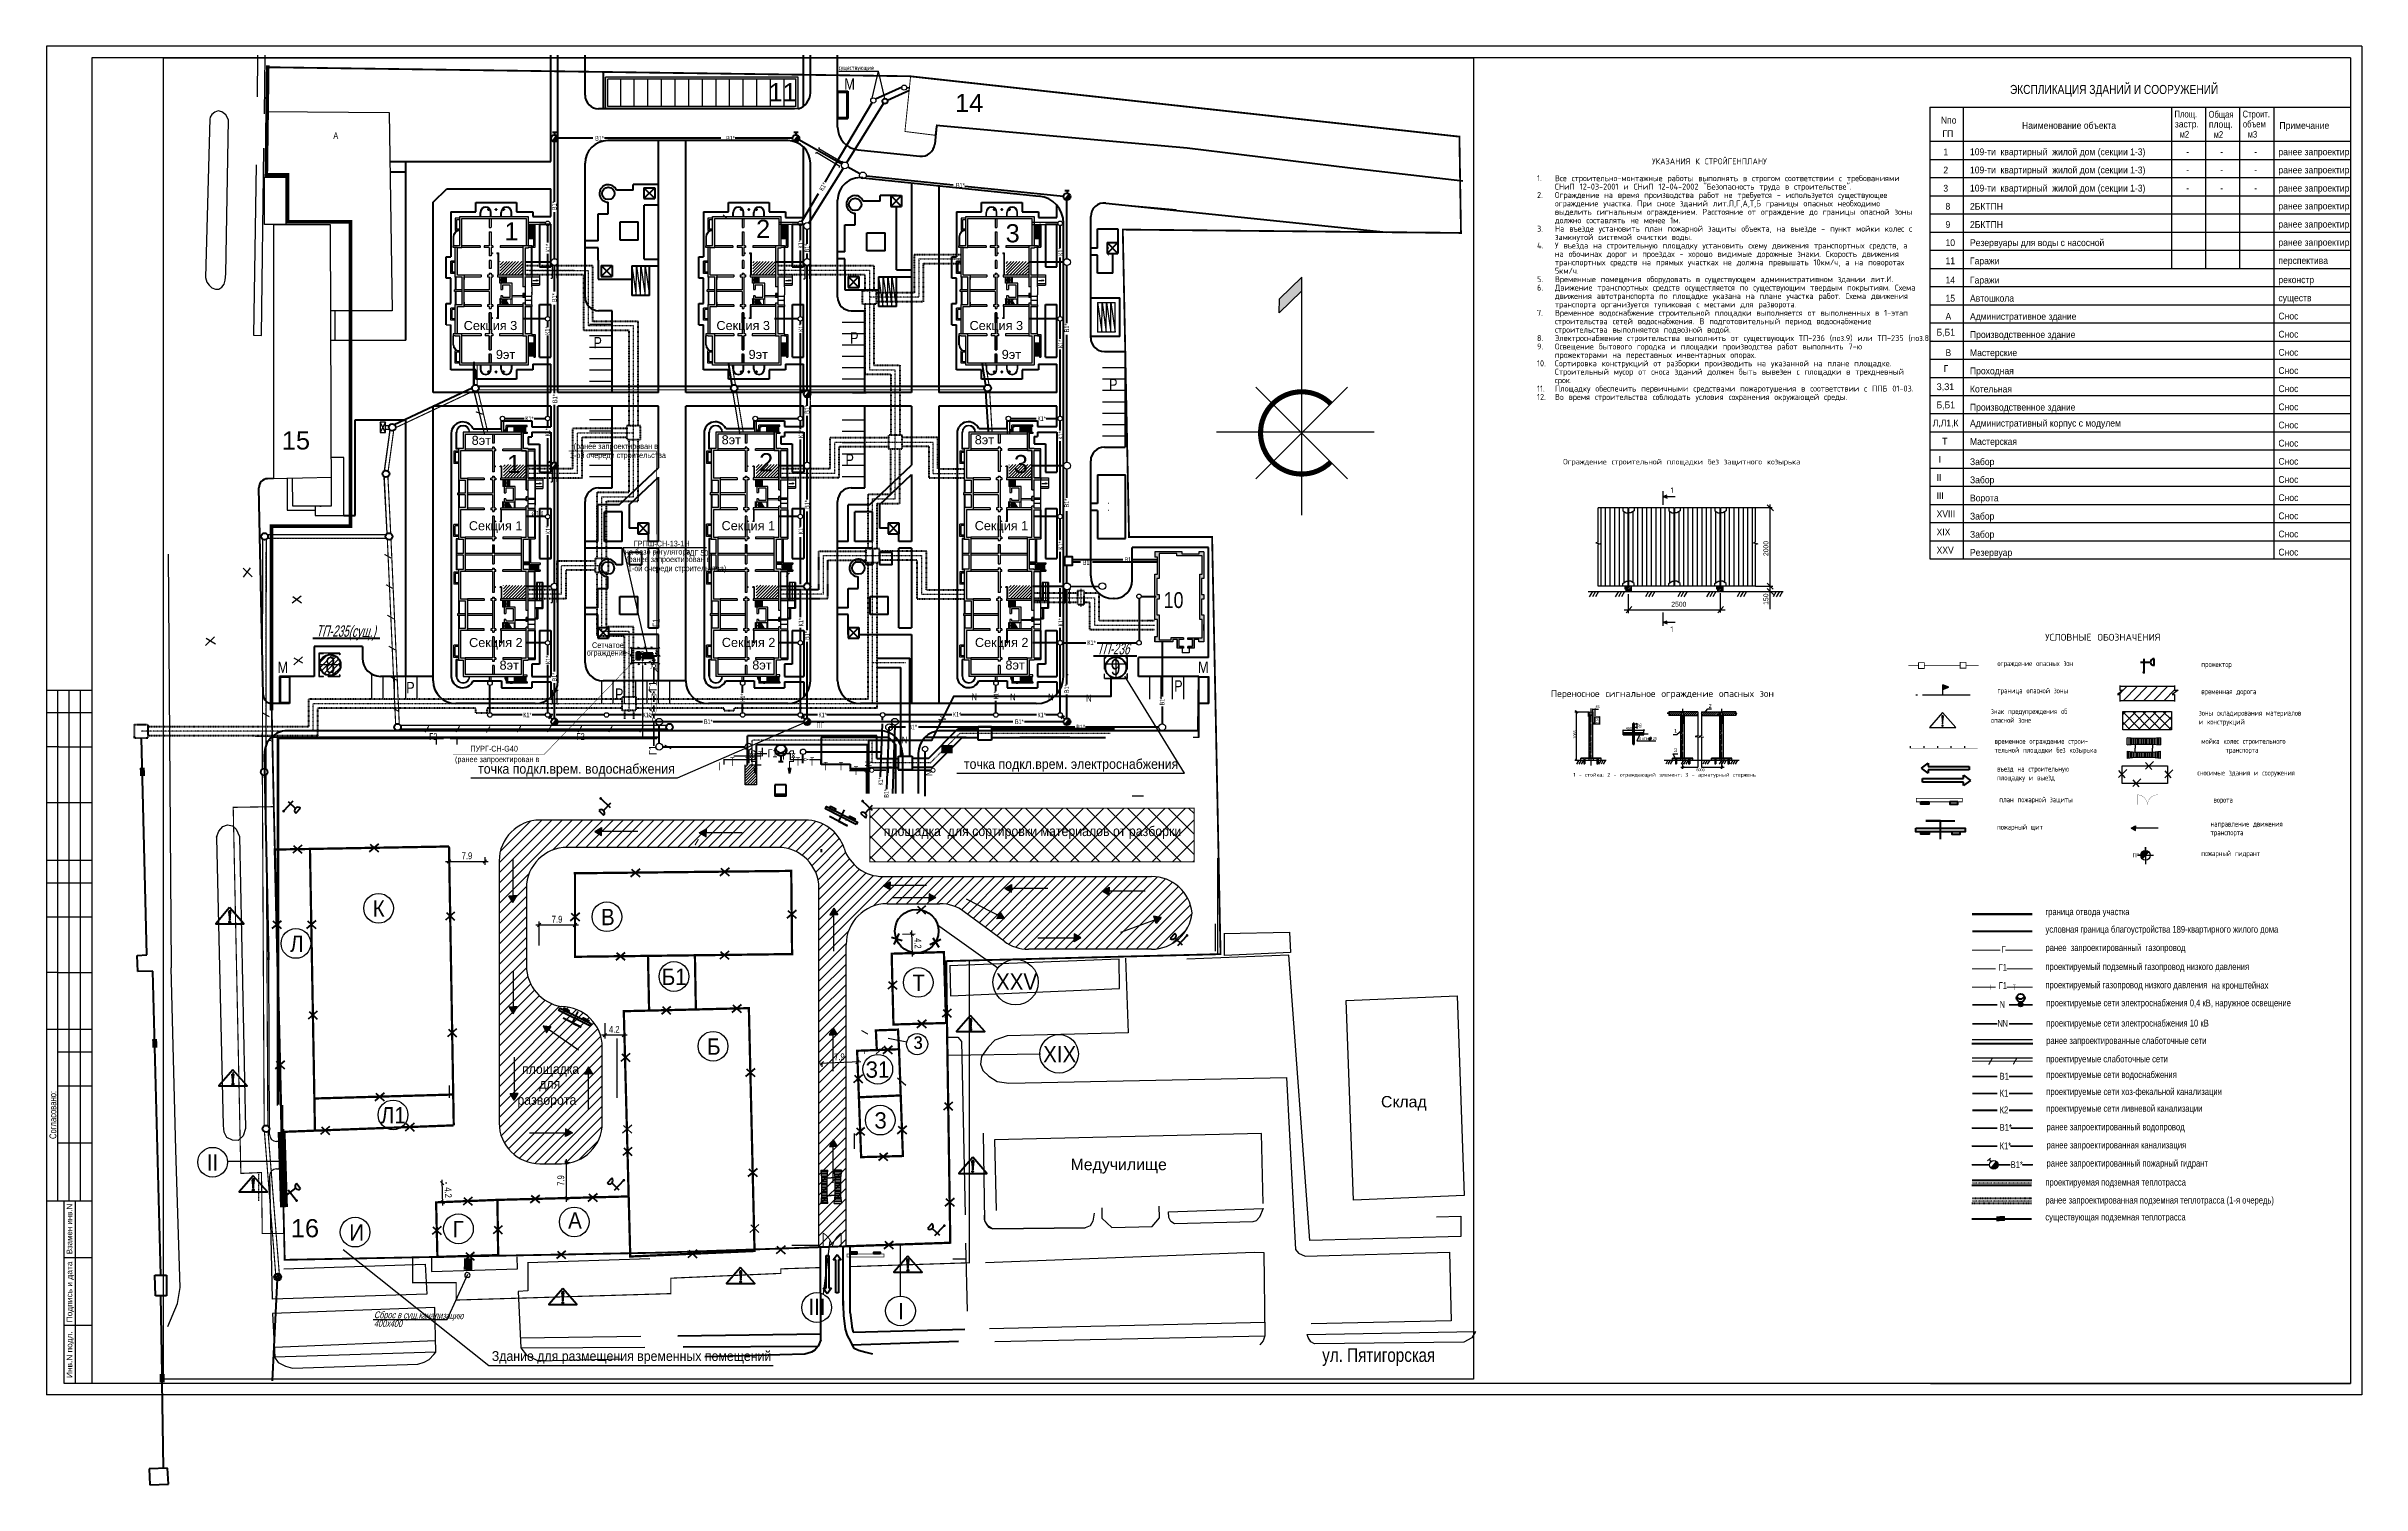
# Model space of a CAD drawing. Header units: millimetres. Extents: x 1819 to 103850, y 69161 to 132521.
import ezdxf
from ezdxf.enums import TextEntityAlignment as Align

# ---------------------------------------------------------------- set-up
doc = ezdxf.new("R2010")
doc.units = ezdxf.units.MM
for name, pattern in [('ACAD_ISO04W100', [30.5, 24, -3, 0.5, -3]), ('Center', [27, 20.25, -2.25, 2.25, -2.25]), ('CENTERX2', [4, 2.5, -0.5, 0.5, -0.5]), ('DASHED', [0.75, 0.5, -0.25]), ('DASHED2', [0.375, 0.25, -0.125]), ('HIDDEN', [9.525, 6.35, -3.175]), ('KL', [4, 2, -2]), ('PKP', [12, 6, -3, 0, -3]), ('Wipeout_Contour', [44.25, 27, -17.25])]:
    doc.linetypes.add(name, pattern=pattern)
for name, color, linetype in [('1', 7, 'Continuous'), ('2к', 6, 'Continuous'), ('A3-05', 2, 'Continuous'), ('A3-05-N', 2, 'Continuous'), ('FORMAT', 251, 'Continuous'), ('G', 7, 'Continuous'), ('Stolb', 7, 'Continuous'), ('TABL', 46, 'Continuous'), ('TEXT', 7, 'Continuous'), ('WALL', 7, 'Continuous'), ('ГЕНПЛАН', 174, 'Continuous'), ('ГП', 146, 'Continuous'), ('ГРАНИЦА', 20, 'Continuous'), ('Граница1', 20, 'Continuous'), ('ГСН', 2, 'Continuous'), ('дороги', 24, 'Continuous'), ('ЗЕМЛЯ', 26, 'Continuous'), ('Картограмма', 104, 'Continuous'), ('кран и зоны', 7, 'Continuous'), ('ЛИНИЯ', 7, 'Continuous'), ('опасные зоны', 10, 'Continuous'), ('ОСИ', 244, 'CENTERX2'), ('Покрытия', 13, 'Continuous'), ('СГП', 250, 'Continuous'), ('СТЕНЫ', 7, 'Continuous'), ('стройгенплан', 7, 'Continuous'), ('СЪЕМКА', 46, 'Continuous'), ('ТС', 1, 'Continuous'), ('эс04', 1, 'Continuous')]:
    doc.layers.add(name, color=color, linetype=linetype)
doc.layers.add('A0-02', color=7, linetype='Continuous', true_color=0x958875)
for name, color, linetype, lineweight in [('В1', 140, 'Continuous', 80), ('К1', 1, 'Continuous', 60), ('К2', 54, 'Continuous', 60), ('НCC', 1, 'Continuous', 50), ('Ограждение проектируемое', 1, 'ограждение2', 40), ('ЭC_тхт', 200, 'Continuous', 40)]:
    doc.layers.add(name, color=color, linetype=linetype, lineweight=lineweight)
doc.layers.add('Текст', color=7, linetype='Continuous', lineweight=15, true_color=0x59432f)
doc.styles.add('20 RUSS', font='romans.shx', dxfattribs={"width": 0.7, "height": 200})
doc.styles.add('GOST 2.304', font='CS_Gost2304.shx', dxfattribs={"oblique": 15, "height": 250})
doc.styles.add('RUSS', font='arial.ttf', dxfattribs={"width": 0.8, "height": 300})
doc.styles.add('SPEC', font='RUSS.shx', dxfattribs={"width": 0.7})
doc.styles.get("Standard").update_dxf_attribs({"font": 'txt.shx', "width": 0.8})
doc.styles.add('STYLE1', font='arial.ttf')
doc.styles.add('ZAGOL', font='arial.ttf', dxfattribs={"width": 1.2})
doc.styles.add('ариал', font='arial.ttf', dxfattribs={"width": 0.8, "height": 300})
doc.styles.add('СГЕНЕРИР_СТИЛЬ_3', font='arial.ttf')
doc.linetypes.add('FENCELINE1', pattern='A,0.25,-0.1,[133,ltypeshp.shx,S=0.1,R=0,X=-0.1,Y=0],-0.1,1', length=1.45)
doc.linetypes.add('oIo_LINE', pattern='A,2.5,-0.25,[133,ltypeshp.shx,S=0.1,R=0,X=-0.1,Y=0.3],-0.2,[130,ltypeshp.shx,S=0.5,R=-25,X=0,Y=0],-0.2,[133,ltypeshp.shx,S=0.1,R=0,X=-0.1,Y=-0.3],-0.25', length=3.4)
doc.linetypes.add('Provod_pr', pattern='A,15,-1.5,["/",Standard,S=2.5,R=0,X=-0.75,Y=-1.25],-1.5', length=18)
doc.linetypes.add('V_LINE_dot_7', pattern='A,4,[133,ltypeshp.shx,S=0.5,R=0,X=0,Y=0],4,-1.3,["V",Standard,S=2.5,R=0,X=-0.9,Y=-1.25],-1.3,4,[133,ltypeshp.shx,S=0.5,R=0,X=0,Y=0],4,-1.5', length=20.1)
doc.linetypes.add('ограждение2', pattern='A,6.35,-2.54,[132,ltypeshp.shx,S=2.54,R=0,X=-2.54,Y=0],-2.54,25.4', length=36.83)
doc.linetypes.add('Тр04x05', pattern='A,20,-1.28,["N",Standard,S=1,R=0,X=-0.5,Y=-0.5],-1.28', length=22.56)
doc.dimstyles.new('500', dxfattribs={"dimscale": 0, "dimtxt": 250, "dimasz": 150, "dimexe": 150, "dimexo": 500, "dimgap": 100, "dimtad": 1, "dimdec": 1, "dimlfac": 0.005, "dimzin": 0, "dimdsep": 46, "dimtxsty": 'RUSS', "dimblk1": 'OBLIQUE', "dimblk2": 'OBLIQUE', "dimsah": 1, "dimcen": 0, "dimdle": 150, "dimclrd": 22, "dimclre": 22, "dimclrt": 22, "dimadec": 0, "dimazin": 0, "dimtfac": 1, "dimtdec": 1, "dimtmove": 0, "dimatfit": 3, "dimldrblk": 'OBLIQUE', "dimfxl": 1, "dimtolj": 1, "dimtzin": 0, "dimarcsym": 0})
picture_1 = doc.add_image_def('image1.tif', size_in_pixel=(4134, 3602))
pattern_1 = [(45, (-852476.14, 1172171.73), (-67.351921, 67.351921), [])]
pattern_2 = [(45, (7e-12, 68499.9), (-224.5064, 224.5064), [])]
pattern_3 = [(45, (-334.44067, 863.37636), (-0.4490128, 0.4490128), [])]

msp = doc.modelspace()

# ---------------------------------------------------------------- texts
at = {"style": 'СГЕНЕРИР_СТИЛЬ_3'}
for s, height, p in [('11', 800, (33647.96, 130099.81)), ('14', 800, (41866.02, 129628.26)), ('1', 800, (22006.83, 123970.38)), ('2', 800, (33095.19, 124080.27)), ('3', 800, (44093.65, 123886.87)), ('Секция 3', 400, (20213.15, 120022.95)), ('Секция 3', 400, (31349.29, 120022.95)), ('Секция 3', 400, (42503.29, 120022.95)), ('9эт', 400, (21631.24, 118748.77)), ('9эт', 400, (32767.39, 118748.77)), ('9эт', 400, (43921.39, 118748.77)), ('15', 800, (12197.47, 114760.76)), ('8эт', 400, (20563.09, 114965.94)), ('8эт', 400, (31578.32, 114990.18)), ('8эт', 400, (42732.32, 114990.18)), ('1', 800, (22118.54, 113723.98)), ('2', 800, (33228.18, 113802.17)), ('3', 800, (44456.49, 113720.86)), ('Секция 1', 400, (20439.46, 111201.42)), ('Секция 1', 400, (31575.6, 111205.42)), ('Секция 1', 400, (42729.6, 111205.42)), ('Секция 2', 400, (20449.89, 106058.03)), ('Секция 2', 400, (31586.04, 106062.03)), ('Секция 2', 400, (42740.04, 106062.03)), ('8эт', 400, (21792.79, 105063.17)), ('8эт', 400, (32928.94, 105067.17)), ('8эт', 400, (44082.94, 105067.17)), ('Склад', 500, (60634.16, 85781.58)), ('Медучилище', 500, (46955.86, 83015.92)), ('16', 800, (12594.56, 80059.23))]:
    msp.add_text(s, height=height, dxfattribs=at).set_placement(p)
at = {"width": 0.8}
for s, height, style, p in [('М', 500, 'СГЕНЕРИР_СТИЛЬ_3', (36985.63, 130613.37)), ('А', 300, 'RUSS', (14464.07, 128432.15)), ('Р', 500, 'СГЕНЕРИР_СТИЛЬ_3', (25930.42, 119215.69)), ('Р', 500, 'СГЕНЕРИР_СТИЛЬ_3', (37238.72, 119427.61)), ('Р', 500, 'СГЕНЕРИР_СТИЛЬ_3', (48649.82, 117374.84)), ('Р', 500, 'СГЕНЕРИР_СТИЛЬ_3', (37036.59, 114060.51)), ('10', 700, 'СГЕНЕРИР_СТИЛЬ_3', (51060.76, 107777.99)), ('М', 500, 'СГЕНЕРИР_СТИЛЬ_3', (12006.96, 104913.53)), ('8', 700, 'СГЕНЕРИР_СТИЛЬ_3', (14119.53, 104915.88)), ('9', 700, 'СГЕНЕРИР_СТИЛЬ_3', (48719.53, 104825.88)), ('М', 500, 'СГЕНЕРИР_СТИЛЬ_3', (52572.36, 104913.53)), ('Р', 500, 'СГЕНЕРИР_СТИЛЬ_3', (17678.54, 104023.94)), ('Р', 500, 'СГЕНЕРИР_СТИЛЬ_3', (26878.41, 103736.2)), ('Р', 500, 'СГЕНЕРИР_СТИЛЬ_3', (51520.23, 104093.1)), ('N', 300, 'СГЕНЕРИР_СТИЛЬ_3', (42593.24, 103717.98)), ('N', 300, 'СГЕНЕРИР_СТИЛЬ_3', (44287.98, 103710.77)), ('N', 300, 'СГЕНЕРИР_СТИЛЬ_3', (45961.09, 103710.77)), ('N', 300, 'СГЕНЕРИР_СТИЛЬ_3', (47637.12, 103655.73)), ('N', 300, 'СГЕНЕРИР_СТИЛЬ_3', (39518.92, 101815.34))]:
    msp.add_text(s, height=height, dxfattribs=dict(at, style=style)).set_placement(p)
at = {"ltscale": 0.5, "style": 'STYLE1'}
for s, p in [('2000', (77701.92, 110066.97)), ('150', (77700.78, 107918.1))]:
    msp.add_text(s, height=214.327, rotation=90, dxfattribs=at).set_placement(p)
msp.add_text('2500', height=214.327, dxfattribs=at).set_placement((73425.32, 107837.67))
at = {"width": 0.7}
for s, p in [('ограждение опасных зон', (87799.52, 105221.08)), ('пpожектоp', (96783.78, 105182.66)), ('гpаница опасной зоны', (87799.52, 104021.08)), ('вpеменная доpога', (96783.78, 103982.66)), ('знак пpедупpеждения об', (87516.3, 103109.28)), ('зоны складиpования матеpиалов', (96678.14, 103037)), ('ПГ', (35754.35, 102496.37)), ('опасной зоне ', (87516.3, 102720.71)), ('и констpукций ', (96678.14, 102648.43)), ('мойка колес строительного', (96783.78, 101794)), ('тельной площадки без козыpька', (87675.89, 101405.43)), ('вpеменное огpаждение стpои-', (87675.89, 101794)), ('транспорта', (97854.49, 101405.43)), ('въезд на строительную ', (87783.78, 100574.79)), ('площадку и выезд', (87783.78, 100186.22)), ('сносимые здания и сооружения', (96610.71, 100402.13)), ('план пожарной защиты ', (87882.66, 99221.06)), ('ворота ', (97318.14, 99207.27)), ('пожарный щит', (87783.78, 98013.64)), ('направление движения ', (97190.03, 98149.03)), ('пожарный гидрант', (96783.78, 96850.71)), ('транспорта', (97192.88, 97768.18))]:
    msp.add_text(s, height=240, dxfattribs=at).set_placement(p)
at = {"style": 'СГЕНЕРИР_СТИЛЬ_3', "width": 0.8}
for rotation, p in [(64.6406046, (41385.76, 102699.44)), (90, (38197.18, 100788.57)), (90, (40862.63, 100381.06))]:
    msp.add_text('N', height=300, rotation=rotation, dxfattribs=at).set_placement(p)
at = {"color": 5, "insert": (93754.94, 96968.49), "char_height": 180, "width": 210, "attachment_point": 1}
msp.add_mtext('ПГ', dxfattribs=at)
at = {"layer": '1', "color": 7, "style": 'RUSS'}
for s, width, p, p2 in [('Подпись и дата', 1.059034, (2961.13, 76310.01), (2961.13, 78990.65)), ('Инв.N подл.', 1.047369, (2961.13, 73860.47), (2961.13, 75917.16))]:
    msp.add_text(s, height=250, rotation=90, dxfattribs=dict(at, width=width)).set_placement(p, p2, align=Align.FIT)
at = {"layer": '2к', "style": 'RUSS', "oblique": 15, "width": 0.615318}
for s, p in [('Сброс в сущ.канализацию', (16258.08, 76496.26)), ('400х400', (16258.08, 76117.94))]:
    msp.add_text(s, height=300, rotation=359.3070905, dxfattribs=at).set_placement(p)
at = {"layer": 'A0-02', "color": 7, "ltscale": 50, "style": 'СГЕНЕРИР_СТИЛЬ_3'}
for s, height, width, p in [('Площ.', 300, 0.8, (95602.62, 129386.8)), ('Общая', 300, 0.8, (97102.62, 129375.92)), ('Строит.', 300, 0.8, (98602.62, 129386.8)), ('Nпо ', 300, 0.9, (85309.02, 129116.25)), ('ГП', 300, 0.9, (85375.08, 128522.09)), ('Наименование объекта', 300, 0.9, (88881.89, 128886.69)), ('застр.', 300, 0.9, (95616.77, 128948.25)), ('м2', 300, 0.8, (95828.98, 128495.56)), ('площ.', 300, 0.9, (97116.77, 128937.38)), ('м2', 300, 0.8, (97328.98, 128484.68)), ('объем', 300, 0.8, (98616.77, 128948.25)), ('м3', 300, 0.8, (98828.98, 128495.56)), ('Примечание', 300, 0.9, (100226.81, 128885.19)), ('1', 300, 0.9, (85415.98, 127719.35)), ('109-ти  квартирный  жилой дом (секции 1-3)', 300, 0.9, (86589.56, 127725.1)), ('-', 300, 0.9, (96114.68, 127727.5)), ('-', 300, 0.9, (97614.68, 127727.5)), ('-', 300, 0.9, (99114.68, 127727.5)), ('ранее запроектир', 300, 0.9, (100180.74, 127725.1)), ('2', 300, 0.9, (85415.98, 126919.35)), ('109-ти  квартирный  жилой дом (секции 1-3)', 300, 0.9, (86589.56, 126925.1)), ('-', 300, 0.9, (96114.68, 126927.5)), ('-', 300, 0.9, (97614.68, 126927.5)), ('-', 300, 0.9, (99114.68, 126927.5)), ('ранее запроектир', 300, 0.9, (100180.74, 126925.1)), ('3', 300, 0.9, (85415.98, 126119.35)), ('8', 300, 0.9, (85510.86, 125323.11)), ('2БКТПН', 300, 0.9, (86589.56, 125321.42)), ('109-ти  квартирный  жилой дом (секции 1-3)', 300, 0.9, (86589.56, 126125.1)), ('-', 300, 0.9, (96114.68, 126127.5)), ('-', 300, 0.9, (97614.68, 126127.5)), ('-', 300, 0.9, (99114.68, 126127.5)), ('ранее запроектир', 300, 0.9, (100180.74, 126125.1)), ('ранее запроектир', 300, 0.9, (100180.74, 125336.39)), ('9', 300, 0.9, (85510.86, 124523.11)), ('2БКТПН', 300, 0.9, (86589.56, 124521.42)), ('ранее запроектир', 300, 0.9, (100180.74, 124536.39)), ('10', 300, 0.9, (85510.86, 123723.11)), ('Резервуары для воды с насосной', 300, 0.9, (86589.56, 123721.42)), ('ранее запроектир', 300, 0.9, (100180.74, 123736.39)), ('11', 300, 0.9, (85510.86, 122923.11)), ('Гаражи', 300, 0.9, (86589.56, 122921.42)), ('перспектива', 300, 0.9, (100180.74, 122936.39)), ('14', 300, 0.9, (85510.86, 122076.31)), ('15', 300, 0.9, (85510.86, 121276.31)), ('Автошкола', 300, 0.9, (86589.56, 121274.62)), ('Гаражи', 300, 0.9, (86589.56, 122074.62)), ('существ', 300, 0.9, (100180.74, 121289.59)), ('реконстр', 300, 0.9, (100180.74, 122089.59)), ('А', 300, 0.9, (85510.86, 120476.31)), ('Административное здание', 300, 0.9, (86589.56, 120474.62)), ('Снос', 300, 0.9, (100180.74, 120489.59)), ('Б,Б1', 300, 0.9, (85118.28, 119777.03)), ('Производственное здание', 300, 0.9, (86589.56, 119674.62)), ('Снос', 300, 0.9, (100180.74, 119689.59)), ('Г', 300, 0.9, (85429.46, 118177.03)), ('В', 300, 0.9, (85510.86, 118876.31)), ('Проходная', 300, 0.9, (86589.56, 118074.62)), ('Мастерские', 300, 0.9, (86589.56, 118874.62)), ('Снос', 300, 0.9, (100180.74, 118889.59)), ('Снос', 300, 0.9, (100180.74, 118089.59)), ('З,З1', 300, 0.9, (85118.28, 117377.03)), ('Котельная', 300, 0.9, (86589.56, 117274.62)), ('Снос', 300, 0.9, (100180.74, 117289.59)), ('Б,Б1', 300, 0.9, (85118.28, 116577.03)), ('Производственное здание', 300, 0.9, (86589.56, 116474.62)), ('Снос', 300, 0.9, (100180.74, 116489.59)), ('Л,Л1,К', 300, 0.9, (84946.24, 115777.03)), ('Административный корпус с модулем', 300, 0.9, (86589.56, 115771.59)), ('Снос', 300, 0.9, (100180.74, 115689.59)), ('I', 300, 0.9, (85205.96, 114177.03)), ('Т', 300, 0.9, (85363.94, 114977.03)), ('Забор', 300, 0.9, (86589.56, 114074.62)), ('Мастерская', 300, 0.9, (86589.56, 114961.84)), ('Снос', 300, 0.9, (100180.74, 114889.59)), ('Снос', 300, 0.9, (100180.74, 114089.59)), ('II', 300, 0.9, (85118.28, 113377.03)), ('Забор', 300, 0.9, (86589.56, 113274.62)), ('Снос', 300, 0.9, (100180.74, 113289.59)), ('III', 300, 0.9, (85118.28, 112577.03)), ('Ворота', 300, 0.9, (86589.56, 112474.62)), ('Снос', 300, 0.9, (100180.74, 112489.59)), ('XVIII', 300, 0.9, (85118.28, 111777.03)), ('XIX', 300, 0.9, (85118.28, 110977.03)), ('Забор', 300, 0.9, (86589.56, 111674.62)), ('Снос', 300, 0.9, (100180.74, 111689.59)), ('XXV', 300, 0.9, (85118.28, 110177.03)), ('Забор', 300, 0.9, (86589.56, 110874.62)), ('Резервуар', 300, 0.9, (86589.56, 110074.62)), ('Снос', 300, 0.9, (100180.74, 110889.59)), ('Снос', 300, 0.9, (100180.74, 110089.59)), ('площадка  для сортировки материалов от разборки', 432, 0.9, (38720.63, 97732.84)), ('К', 720, 0.9, (16204.12, 94176.33)), ('В', 720, 0.9, (26263.75, 93806.8)), ('Л', 720, 0.9, (12559.48, 92628.51)), ('Б1', 720, 0.9, (28940.92, 91174.01)), ('Т', 720, 0.9, (39985.37, 90912.87)), ('XXV', 720, 0.9, (43669.77, 90959)), ('Б', 720, 0.9, (30939.31, 88100.96)), ('з', 720, 0.9, (40031.89, 88356.37)), ('З1', 720, 0.9, (37922.03, 87087.07)), ('XIX', 720, 0.9, (45746.64, 87766.55)), ('площадка ', 432, 0.9, (22780.57, 87257.48)), ('для', 432, 0.9, (23540.7, 86606.37)), ('Л1', 720, 0.9, (16559.5, 85074.51)), ('разворота', 432, 0.9, (22577.83, 85895.54)), ('З', 720, 0.9, (38311.03, 84846.93)), ('II', 720, 0.9, (8890.37, 82993.02)), ('И', 720, 0.9, (15167.03, 79913.72)), ('Г', 720, 0.9, (19722.71, 80059.17)), ('А', 720, 0.9, (24813.15, 80440.85)), ('III', 720, 0.9, (35404.77, 76636.99)), ('I', 720, 0.9, (39356.36, 76442.48)), ('Здание для размещения временных помещений', 432, 0.9, (21450.83, 74610.89))]:
    msp.add_text(s, height=height, dxfattribs=dict(at, width=width)).set_placement(p)
at = {"layer": 'FORMAT', "color": 7}
for s, height, p in [('Ограждение строительной площадки без защитного козырька ', 242.6998, (68659.86, 114103.2)), ('1', 242.7, (73397.46, 112847.27)), ('1', 242.7, (73386.62, 106725.97)), ('УСЛОВНЫЕ ОБОЗНАЧЕНИЯ', 300, (89904.81, 106340.96))]:
    msp.add_text(s, height=height, dxfattribs=at).set_placement(p)
at = {"layer": 'FORMAT', "style": 'RUSS', "width": 0.8}
msp.add_text('Согласовано:', height=300, rotation=90, dxfattribs=at).set_placement((2259.65, 84388.5))
at = {"layer": 'FORMAT', "style": 'RUSS', "width": 0.992904}
msp.add_text('Взамен инв.N', height=250, rotation=90, dxfattribs=at).set_placement((2961.13, 79314.17), (2961.13, 81532.63), align=Align.FIT)
at = {"layer": 'TEXT', "color": 7, "style": 'RUSS', "width": 0.8}
msp.add_text('ЭКСПЛИКАЦИЯ ЗДАНИЙ И СООРУЖЕНИЙ', height=400, dxfattribs=at).set_placement((88350.8, 130420.71))
at = {"layer": 'TEXT', "color": 1, "style": 'RUSS', "width": 0.8}
msp.add_text('N', height=300, dxfattribs=at).set_placement((87892.72, 90164.44))
at = {"layer": 'TEXT', "style": 'RUSS', "width": 0.8}
for s, p in [('проектируемые сети электроснабжения 0,4 кВ, наружное освещение ', (89951.72, 90232.82)), ('N', (87798.87, 89329.44)), ('N', (88021.36, 89329.44)), ('ранее запроектированные слаботочные сети ', (89946.59, 88573.2)), ('проектируемые сети электроснабжения 10 кВ', (89951.72, 89341.41)), ('проектируемые слаботочные сети ', (89946.59, 87764.1)), ('проектируемые сети водоснабжения', (89951.72, 87073.84)), ('проектируемые сети хоз-фекальной канализации', (89951.72, 86324.11)), ('проектируемые сети ливневой канализации', (89951.72, 85586.59)), ('ранее запроектированный водопровод', (89965.06, 84773.16)), ('ранее запроектированная канализация', (89965.06, 83973.06)), ('ранее запроектированный пожарный гидрант', (89965.06, 83172.95)), ('ранее запроектированная подземная теплотрасса (1-я очередь)', (89911.74, 81545.32)), ('проектируемая подземная теплотрасса', (89911.74, 82334.89)), ('существующая подземная теплотрасса ', (89911.74, 80800.32))]:
    msp.add_text(s, height=300, dxfattribs=at).set_placement(p)
at = {"layer": 'TEXT', "color": 140, "style": 'RUSS', "width": 0.8}
for s, p in [('В1', (87892.72, 87005.45)), ('В1*', (87892.72, 84748.87)), ('В1*', (88378.86, 83108.66))]:
    msp.add_text(s, height=300, dxfattribs=at).set_placement(p)
at = {"layer": 'TEXT', "color": 54, "style": 'RUSS', "width": 0.8}
for s, p in [('К1', (87892.72, 86255.72)), ('К2', (87892.72, 85518.21)), ('К1*', (87892.72, 83935.43))]:
    msp.add_text(s, height=300, dxfattribs=at).set_placement(p)
at = {"layer": 'В1', "lineweight": 30, "ltscale": 20, "style": 'SPEC', "width": 0.7}
for p in [(26004.6, 128368.83), (31776.03, 128368.83), (41904.68, 126296.77), (47493.31, 109676.59), (49328.42, 109811.32), (30798.87, 102668.38), (39801.42, 102428.38), (44505.44, 102668.38), (47204.93, 102428.38)]:
    msp.add_text('В1*', height=206.077, dxfattribs=at).set_placement(p)
for p in [(24307.75, 125303.92), (35443.9, 123442.19), (24307.75, 121252.94), (46889.97, 119923.02), (24336.8, 116810.08), (35443.9, 116332.26), (35443.9, 112143.23), (46889.97, 112207.48), (35443.9, 106372.56), (24308.01, 104538.98), (46889.97, 104028.52), (51089.76, 103489.27), (38940.95, 99419.16)]:
    msp.add_text('В1*', height=206.077, rotation=90, dxfattribs=at).set_placement(p)
at = {"layer": 'ГСН', "color": 5, "style": 'ZAGOL', "width": 0.8}
for s, p in [('1-ой очереди строительства', (24891.68, 114384.85)), ('(ранее запроектирован в', (25056.96, 114781.68)), ('на базе регулятора', (27318.18, 110134.56)), ('ГРПШ-СН-13-1Н', (27707.72, 110490.55)), ('РДГ 50', (29950.22, 110079.29)), ('(ранее запроектирован в', (27370.05, 109801.33)), ('1-ой очереди строительства)', (27444.14, 109401.45)), ('Сетчатое ', (25866.05, 106017.54)), ('ограждение', (25635.99, 105681.35)), ('(ранее запроектирован в', (19828.53, 100988.75)), ('ПУРГ-СН-G40', (20501.48, 101457.65))]:
    msp.add_text(s, height=250, dxfattribs=at).set_placement(p)
at = {"layer": 'ГСН', "color": 0, "width": 0.8}
for height, style, p in [(300, 'RUSS', (28841.14, 106942.44)), (350, 'ариал', (28720.86, 104126.84)), (350, 'ариал', (28720.86, 101305.86))]:
    msp.add_text('Г1', height=height, rotation=90, dxfattribs=dict(at, style=style)).set_placement(p)
for s, height, style, p in [('Г2', 300, 'RUSS', (18690.48, 101967.23)), ('Г2', 300, 'RUSS', (25176.68, 101967.23)), ('Г1', 350, 'ариал', (33604.56, 101206.85)), ('Г1', 300, 'ариал', (38898.21, 100503.35))]:
    msp.add_text(s, height=height, dxfattribs=dict(at, style=style)).set_placement(p)
at = {"layer": 'ГСН', "color": 7, "width": 0.8}
for s, style, p in [('Г', 'RUSS', (87986.1, 92596.32)), ('ранее  запроектированный  газопровод ', 'ZAGOL', (89913.72, 92666.61)), ('Г1', 'RUSS', (87855.58, 91800.79)), ('проектируемый подземный газопровод низкого давления', 'ZAGOL', (89913.72, 91831.59)), ('Г1', 'RUSS', (87855.58, 90997.94)), ('проектируемый газопровод низкого давления', 'ZAGOL', (89913.72, 91028.74)), ('на кронштейнах', 'ZAGOL', (97234.92, 91008.52))]:
    msp.add_text(s, height=300, dxfattribs=dict(at, style=style)).set_placement(p)
at = {"layer": 'К2', "lineweight": 25, "ltscale": 20, "style": '20 RUSS', "width": 0.7}
for s, height, p in [('существующие ', 207.2835, (36741.22, 131477.62)), ('∅110 ', 207.283, (23199.49, 111846.86))]:
    msp.add_text(s, height=height, dxfattribs=at).set_placement(p)
at = {"layer": 'К2', "lineweight": 30, "ltscale": 20, "style": 'SPEC', "width": 0.7}
for rotation, p in [(59.4572195, (36038.48, 126127.67)), (90, (24036.8, 123450.14)), (90, (35157.11, 123616.73)), (90, (46619.02, 123291.95)), (90, (24006.95, 119813.89)), (90, (35172.95, 119941.31)), (90, (46619.02, 119230.29)), (90, (24011.77, 115337.99)), (90, (35172.95, 115269.62)), (90, (46619.02, 115198.61)), (90, (24036.8, 111031.15)), (90, (35172.95, 111023.7)), (90, (46619.02, 110347.01)), (90, (35172.95, 106967.96)), (90, (46619.02, 106967.96)), (90, (24036.8, 105310.56)), (90, (38688.65, 99957.03))]:
    msp.add_text('К1*', height=206.077, rotation=rotation, dxfattribs=at).set_placement(p)
for p in [(22925.89, 116013.77), (45498.14, 116019.25), (47694.92, 106149.44), (22835.32, 102969.44), (28095.39, 102969.44), (35846.39, 102969.44), (41765.68, 102987.51), (45496.37, 102964.61)]:
    msp.add_text('К1*', height=206.077, dxfattribs=at).set_placement(p)
at = {"layer": 'К2', "lineweight": 25, "ltscale": 20, "style": 'SPEC', "width": 0.7}
for p in [(32613.01, 103645.4), (43773.9, 103751.16)]:
    msp.add_text('К1*', height=206.077, rotation=90, dxfattribs=at).set_placement(p)
at = {"layer": 'СГП', "color": 7, "ltscale": 50, "style": 'СГЕНЕРИР_СТИЛЬ_3', "width": 0.9}
for s, p in [('точка подкл.врем. электроснабжения', (42256.74, 100693.07)), ('точка подкл.врем. водоснабжения', (20848.14, 100480.76))]:
    msp.add_text(s, height=432, dxfattribs=at).set_placement(p)
at = {"layer": 'СТЕНЫ', "color": 7, "ltscale": 50, "style": 'RUSS', "width": 0.8}
msp.add_text('ул. Пятигорская', height=600, dxfattribs=at).set_placement((58043.19, 74570.64))
at = {"layer": 'СТЕНЫ', "color": 22, "insert": (26987.68, 117728.31), "char_height": 3, "attachment_point": 5, "style": 'RUSS'}
msp.add_mtext('\\A1;39.3', dxfattribs=at)
at = {"layer": 'стройгенплан', "linetype": 'Continuous', "insert": (67510.06, 116871.96), "char_height": 262.5, "width": 15141.1992, "attachment_point": 7, "line_spacing_factor": 0.847077}
msp.add_mtext('\\pi4280.6,l787.5,t5855.6;УКАЗАНИЯ К СТРОЙГЕНПЛАНУ\\P\\pi6783.1,t8358.1;\\P\\pi-787.5,t787.5;1.^IВсе строительно-монтажные работы выполнять в строгом соответствии с требованиями СНиП 12-03-2001 и СНиП 12-04-2002 "Безопасность труда в строительстве".\\P2.^IОграждение на время производства работ не требуется - используется существующее ограждение участка. При сносе зданий лит.Л,Г,А,Т,Б границы опасных необходимо выделить сигнальным ограждением. Расстояние от ограждение до границы опасной зоны должно составлять не менее 1м.  \\P3.^IНа въезде установить план пожарной защиты объекта, на выезде - пункт мойки колес с замкнутой системой очистки воды.\\P4.^IУ въезда на строительную площадку установить схему движения транспортных средств, а на обочинах дорог и проездах - хорошо видимые дорожные знаки. Скорость движения транспортных средств на прямых участках не должна превышать 10км/ч, а на поворотах 5км/ч.\\P5.^IВременные помещения оборудовать в существующем административном здании лит.И.\\P6.^IДвижение транспортных средств осущестляется по существующим твердым покрытиям. Схема движения автотранспорта по площадке указана на плане участка работ. Схема движения транспорта организуется тупиковая с местами для разворота. \\P7.^IВременное водоснабжение строительной площадки выполняется от выполненных в 1-этап строительства сетей водоснабжения. В подготовительный период водоснабжение строительства выполняется подвозной водой.\\P8.^IЭлектроснабжение строительства выполнить от существующих ТП-236 (поз.9) или ТП-235 (поз.8). \\P9.^IОсвещение бытового городка и площадки производства работ выполнить 7-ю прожекторами на переставных инвентарных опорах.\\P10.^IСортировка конструкций от разборки производить на указанной на плане площадке. Строительный мусор от сноса зданий должен быть вывезен с площадки в трехдневный срок. \\P11.^IПлощадку обеспечить первичными средствами пожаротушения в соответствии с ППБ 01-03. \\P12.^IВо время строительства соблюдать условия сохранения окружающей среды.      ', dxfattribs=at)
at = {"layer": 'Текст', "color": 7, "style": 'RUSS', "width": 0.8}
for s, p in [('граница отвода участка ', (89914.5, 94250.38)), ('условная граница благоустройства 189-квартирного жилого дома', (89919.24, 93474.85))]:
    msp.add_text(s, height=300, dxfattribs=at).set_placement(p)
at = {"layer": 'ТС', "color": 1, "lineweight": 80, "style": 'ариал', "width": 0.75}
for p in [(6146.33, 100418.95), (6690.31, 88461.12), (7020.36, 73716.18)]:
    msp.add_text('ТП', height=200, rotation=90, dxfattribs=at).set_placement(p)
msp.add_text('ТП', height=200, dxfattribs=at).set_placement((87801.33, 80784.82))
at = {"layer": 'ЭC_тхт', "style": 'RUSS', "oblique": 15, "width": 0.615318}
for s, p in [('ТП-235(сущ.)', (13709.53, 106525.88)), ('ТП-236', (48113.24, 105746.07))]:
    msp.add_text(s, height=500, rotation=359.3070905, dxfattribs=at).set_placement(p)

# ---------------------------------------------------------------- blocks, each defined once
blk = doc.blocks.new('A$C4924740D')
at = {"layer": 'СТЕНЫ'}
h = blk.add_hatch(color=256, dxfattribs=at)
h.paths.add_polyline_path([(14, 908), (1000, 908), (1000, 717), (1014, 717), (1014, 922), (0, 922), (0, 717), (14, 717)])
h.paths.add_polyline_path([(567, 14), (447, 14), (447, 0), (567, 0)])
h = blk.add_hatch(color=256, dxfattribs=at)
h.paths.add_polyline_path([(14, 517), (0, 517), (0, 287), (14, 287)])
h.paths.add_polyline_path([(14, 287), (0, 287), (0, 0), (60, 0), (60, 14), (14, 14)])
h.paths.add_polyline_path([(1014, 517), (1000, 517), (1000, 287), (1014, 287)])
h.paths.add_polyline_path([(1014, 287), (1000, 287), (1000, 14), (954, 14), (954, 0), (1014, 0)])
for p, q in [((1014, 922), (0, 922)), ((0, 922), (0, 717)), ((0, 717), (14, 717)), ((0, 517), (0, 0)), ((0, 517), (14, 517)), ((0, 287), (1014, 287)), ((60, 0), (0, 0)), ((60, 0), (0, 0)), ((1000, 908), (14, 908)), ((14, 908), (14, 717)), ((14, 517), (14, 14)), ((60, 14), (14, 14)), ((60, 0), (60, 14)), ((567, 922), (447, 922)), ((567, 908), (447, 908)), ((567, 14), (447, 14)), ((447, 0), (447, 14)), ((567, 0), (447, 0)), ((567, 0), (447, 0)), ((507, 14), (507, 908)), ((567, 0), (567, 14)), ((1014, 922), (954, 922)), ((1000, 908), (954, 908)), ((1000, 14), (954, 14)), ((954, 0), (954, 14)), ((1014, 0), (954, 0)), ((1014, 0), (954, 0)), ((1000, 908), (1000, 717)), ((1000, 717), (1014, 717)), ((1000, 517), (1000, 14)), ((1000, 517), (1014, 517)), ((1014, 922), (1014, 717)), ((1014, 517), (1014, 0))]:
    blk.add_line(p, q, dxfattribs=at)
blk = doc.blocks.new('_OBLIQUE')
at = {"color": 0, "linetype": 'ByBlock'}
blk.add_line((-0.5, -0.5), (0.5, 0.5), dxfattribs=at)
blk = doc.blocks.new('A$C4B3F684B')
at = {"layer": 'К1', "lineweight": 30, "ltscale": 100}
h = blk.add_hatch(color=256, dxfattribs=at)
h.set_gradient(color1=(255, 255, 255), one_color=1, tint=1, name='INVCYLINDER')
h.paths.add_polyline_path([(467, -45), (467, 330), (-37, 330), (-37, -45)])
at = {"layer": 'К2', "lineweight": 30, "ltscale": 100, "insert": (0, 300), "char_height": 300, "width": 386.9, "attachment_point": 1, "style": 'GOST 2.304'}
blk.add_mtext('К1', dxfattribs=at)
blk = doc.blocks.new('A$C562616C9')
at = {"layer": 'К1', "lineweight": 30, "ltscale": 100}
h = blk.add_hatch(color=256, dxfattribs=at)
h.set_gradient(color1=(255, 255, 255), one_color=1, tint=1, name='INVCYLINDER')
h.paths.add_polyline_path([(467, -22), (467, 353), (-37, 353), (-37, -22)])
at = {"layer": 'К2', "lineweight": 30, "ltscale": 100, "insert": (0, 323), "char_height": 300, "width": 386.9, "attachment_point": 1, "style": 'GOST 2.304'}
blk.add_mtext('К2', dxfattribs=at)
blk = doc.blocks.new('A$C29CF4449')
at = {"layer": 'К1', "ltscale": 100}
h = blk.add_hatch(color=18, dxfattribs=at)
h.set_gradient(color2=(0, 0, 0), one_color=1, name='INVCYLINDER')
h.paths.add_polyline_path([(-92, -118, 0.6252025), (150, 0, 0.2306159), (92, 118)])
at = {"layer": 'В1', "lineweight": 40, "ltscale": 0.5}
blk.add_circle((0, 0), 150, dxfattribs=at)
at = {"layer": 'К1', "color": 0, "lineweight": 25, "ltscale": 100}
blk.add_line((-92, -118), (92, 118), dxfattribs=at)
blk = doc.blocks.new('Kor_10')
blk.add_hatch(color=256).paths.add_polyline_path([(2.5, -1.5), (-2.5, -1.5), (-2.5, -2.5), (2.5, -2.5)])
blk.add_line((-2.5, -1.5), (2.5, -1.5))
blk.add_lwpolyline([(-2.5, 2.5), (-2.5, -2.5), (2.5, -2.5), (2.5, 2.5)], close=True)
blk = doc.blocks.new('Sv2_06')
for p, q in [((0, -1), (0, 1)), ((2.5, 0), (0, 0))]:
    blk.add_line(p, q)
blk.add_circle((5, 0), 2.5)
blk.add_arc((6.5, 0), 2.5, 107.4576, 252.5424)
blk = doc.blocks.new('uz204')
at = {"lineweight": 50}
for p, q in [((0, 10), (-20, 10)), ((-20, 10), (20, 10)), ((0, -15), (0, 10))]:
    blk.add_line(p, q, dxfattribs=at)
for points in [[(-33.9, 0), (33.9, 0), (33.9, -5.1), (-33.9, -5.1)], [(-27.2, -5.1), (-15.5, -5.1), (-15.5, -8.5), (-27.2, -8.5)], [(27.2, -5.1), (15.5, -5.1), (15.5, -8.5), (27.2, -8.5)]]:
    blk.add_lwpolyline(points, close=True, dxfattribs=at)
blk = doc.blocks.new('A$C290F181A')
at = {"const_width": 0.35}
blk.add_lwpolyline([(0.2, 2.6), (20.5, 2.6), (20.5, 1), (0.2, 1)], close=True, dxfattribs=at)
at = {"lineweight": 50}
for points in [[(2.2, 1), (5.7, 1), (5.7, 0), (2.2, 0)], [(18.5, 1), (15, 1), (15, 0), (18.5, 0)]]:
    blk.add_lwpolyline(points, close=True, dxfattribs=at)
blk = doc.blocks.new('A$C006452EF')
at = {"lineweight": 50}
for p, q in [((0, 7.7), (3, 9.9)), ((3, 5.4), (0, 7.7)), ((0.5, 3), (18.6, 3)), ((0.5, 1.5), (0.5, 3)), ((18.6, 1.5), (0.5, 1.5)), ((3, 9.9), (3, 8.4)), ((3, 8.4), (21.1, 8.4)), ((21.1, 6.9), (3, 6.9)), ((3, 6.9), (3, 5.4)), ((18.6, 4.5), (21.6, 2.2)), ((18.6, 3), (18.6, 4.5)), ((21.6, 2.2), (18.6, 0)), ((18.6, 0), (18.6, 1.5)), ((21.1, 8.4), (21.1, 6.9))]:
    blk.add_line(p, q, dxfattribs=at)
blk = doc.blocks.new('*D117')
at = {"layer": 'DEFPOINTS', "color": 0}
for p in [(23536, 93814), (23536, 92415), (25116, 92415)]:
    blk.add_point(p, dxfattribs=at)
at = {"layer": 'опасные зоны', "color": 22, "lineweight": -2}
for p, q in [((23536, 92915), (23536, 93964)), ((25116, 92915), (25116, 93964)), ((25266, 93814), (23386, 93814))]:
    blk.add_line(p, q, dxfattribs=at)
at = {"layer": 'опасные зоны', "color": 22, "lineweight": -2, "xscale": 150, "yscale": 150, "zscale": 150, "rotation": 180}
blk.add_blockref('_OBLIQUE', (23536, 93814), dxfattribs=at)
at = {"layer": 'опасные зоны', "color": 22, "lineweight": -2, "xscale": 150, "yscale": 150, "zscale": 150}
blk.add_blockref('_OBLIQUE', (25116, 93814), dxfattribs=at)
at = {"layer": 'опасные зоны', "color": 22, "insert": (24326, 94067), "char_height": 300, "attachment_point": 5, "style": 'RUSS'}
blk.add_mtext('\\A1;7.9', dxfattribs=at)
blk = doc.blocks.new('*D118')
at = {"layer": 'DEFPOINTS', "color": 0}
for p in [(19565, 97274), (21145, 97301), (21145, 96609)]:
    blk.add_point(p, dxfattribs=at)
at = {"layer": 'опасные зоны', "color": 22, "lineweight": -2}
for p, q in [((19415, 96609), (21295, 96609)), ((19565, 96774), (19565, 96459)), ((21145, 96801), (21145, 96459))]:
    blk.add_line(p, q, dxfattribs=at)
at = {"layer": 'опасные зоны', "color": 22, "lineweight": -2, "xscale": 150, "yscale": 150, "zscale": 150, "rotation": 180}
blk.add_blockref('_OBLIQUE', (19565, 96609), dxfattribs=at)
at = {"layer": 'опасные зоны', "color": 22, "lineweight": -2, "xscale": 150, "yscale": 150, "zscale": 150}
blk.add_blockref('_OBLIQUE', (21145, 96609), dxfattribs=at)
at = {"layer": 'опасные зоны', "color": 22, "insert": (20355, 96862), "char_height": 300, "attachment_point": 5, "style": 'RUSS'}
blk.add_mtext('\\A1;7.9', dxfattribs=at)
blk = doc.blocks.new('*D119')
at = {"layer": 'DEFPOINTS', "color": 0}
for p in [(26428, 89995), (27267, 90017), (26428, 88967)]:
    blk.add_point(p, dxfattribs=at)
at = {"layer": 'опасные зоны', "color": 22, "lineweight": -2}
for p, q in [((27417, 88967), (26278, 88967)), ((26428, 89495), (26428, 88817)), ((27267, 89517), (27267, 88817))]:
    blk.add_line(p, q, dxfattribs=at)
at = {"layer": 'опасные зоны', "color": 22, "lineweight": -2, "xscale": 150, "yscale": 150, "zscale": 150, "rotation": 180}
blk.add_blockref('_OBLIQUE', (26428, 88967), dxfattribs=at)
at = {"layer": 'опасные зоны', "color": 22, "lineweight": -2, "xscale": 150, "yscale": 150, "zscale": 150}
blk.add_blockref('_OBLIQUE', (27267, 88967), dxfattribs=at)
at = {"layer": 'опасные зоны', "color": 22, "insert": (26847, 89217), "char_height": 300, "attachment_point": 5, "style": 'RUSS'}
blk.add_mtext('\\A1;4.2', dxfattribs=at)
blk = doc.blocks.new('*D120')
at = {"layer": 'DEFPOINTS', "color": 0}
for p in [(35971, 88215), (37549, 88275), (35989, 87724)]:
    blk.add_point(p, dxfattribs=at)
at = {"layer": 'опасные зоны', "color": 22, "lineweight": -2}
for p, q in [((37718, 87790), (35839, 87718)), ((37568, 87775), (37574, 87634)), ((35989, 87715), (35995, 87574))]:
    blk.add_line(p, q, dxfattribs=at)
at = {"layer": 'опасные зоны', "color": 22, "lineweight": -2, "xscale": 150, "yscale": 150, "zscale": 150}
for p, rotation in [((35989, 87724), 182.16634574286), ((37568, 87784), 2.166345742860063)]:
    blk.add_blockref('_OBLIQUE', p, dxfattribs=dict(at, rotation=rotation))
at = {"layer": 'опасные зоны', "color": 22, "insert": (36769, 88007), "char_height": 300, "attachment_point": 5, "rotation": 2.16635, "style": 'RUSS'}
blk.add_mtext('\\A1;7.9', dxfattribs=at)
blk = doc.blocks.new('*D121')
at = {"layer": 'DEFPOINTS', "color": 0}
for p in [(24175, 83352), (24745, 83352), (24217, 81772)]:
    blk.add_point(p, dxfattribs=at)
at = {"layer": 'опасные зоны', "color": 22, "lineweight": -2}
for p, q in [((24675, 83352), (24895, 83352)), ((24745, 81622), (24745, 83502)), ((24717, 81772), (24895, 81772))]:
    blk.add_line(p, q, dxfattribs=at)
at = {"layer": 'опасные зоны', "color": 22, "lineweight": -2, "xscale": 150, "yscale": 150, "zscale": 150}
for p, rotation in [((24745, 83352), 90), ((24745, 81772), 270)]:
    blk.add_blockref('_OBLIQUE', p, dxfattribs=dict(at, rotation=rotation))
at = {"layer": 'опасные зоны', "color": 22, "insert": (24492, 82562), "char_height": 300, "attachment_point": 5, "rotation": 90, "style": 'RUSS'}
blk.add_mtext('\\A1;7.9', dxfattribs=at)
blk = doc.blocks.new('*D122')
at = {"layer": 'DEFPOINTS', "color": 0}
for p in [(18969, 82429), (19265, 82439), (18996, 81596)]:
    blk.add_point(p, dxfattribs=at)
at = {"layer": 'опасные зоны', "color": 22, "lineweight": -2}
for p, q in [((19297, 81456), (19260, 82589)), ((19469, 82445), (19415, 82444)), ((19496, 81612), (19442, 81611))]:
    blk.add_line(p, q, dxfattribs=at)
at = {"layer": 'опасные зоны', "color": 22, "lineweight": -2, "xscale": 150, "yscale": 150, "zscale": 150}
for p, rotation in [((19265, 82439), 91.87734361684694), ((19292, 81606), 271.8773436168469)]:
    blk.add_blockref('_OBLIQUE', p, dxfattribs=dict(at, rotation=rotation))
at = {"layer": 'опасные зоны', "color": 22, "insert": (19529, 82030), "char_height": 300, "attachment_point": 5, "rotation": 271.87734, "style": 'RUSS'}
blk.add_mtext('\\A1;4.2', dxfattribs=at)
blk = doc.blocks.new('*D123')
at = {"layer": 'DEFPOINTS', "color": 0}
for p in [(39045, 93390), (39961, 93419), (39071, 92551)]:
    blk.add_point(p, dxfattribs=at)
at = {"layer": 'опасные зоны', "color": 22, "lineweight": -2}
for p, q in [((39545, 93406), (40111, 93423)), ((39992, 92429), (39957, 93569)), ((39571, 92566), (40137, 92584))]:
    blk.add_line(p, q, dxfattribs=at)
at = {"layer": 'опасные зоны', "color": 22, "lineweight": -2, "xscale": 150, "yscale": 150, "zscale": 150}
for p, rotation in [((39961, 93419), 91.78378233068572), ((39987, 92579), 271.7837823306857)]:
    blk.add_blockref('_OBLIQUE', p, dxfattribs=dict(at, rotation=rotation))
at = {"layer": 'опасные зоны', "color": 22, "insert": (40225, 93007), "char_height": 300, "attachment_point": 5, "rotation": 271.78378, "style": 'RUSS'}
blk.add_mtext('\\A1;4.2', dxfattribs=at)
blk = doc.blocks.new('прожектор')
at = {"color": 32, "lineweight": 60}
for p, q in [((812.6, 1447.2), (817.1, 1447.2)), ((814.1, 1448.7), (814.1, 1442.7)), ((818.6, 1445.7), (818.6, 1448.7))]:
    blk.add_line(p, q, dxfattribs=at)
for points, const_width in [([(813.8, 1442.7, 1), (814.4, 1442.7, 1)], 0.6), ([(814, 1442.7, 1), (814.2, 1442.7, 1)], 0.15)]:
    blk.add_lwpolyline(points, format="xyb", close=True, dxfattribs=dict(at, const_width=const_width))
blk.add_arc((818.6, 1447.2), 1.5, 90, 270, dxfattribs=at)
blk = doc.blocks.new('uz22_l')
for points in [[(-29.6, 0), (-20.3, 5.4), (-20.3, 0)], [(-29.6, 0), (-20.3, -5.4), (-20.3, 0)]]:
    blk.add_hatch(color=256).paths.add_polyline_path(points)
for p in [(29.6, 0), (-29.6, 0), (-29.6, 0)]:
    blk.add_line(p, (-29.6, 0))
for points in [[(-29.6, 0), (-20.3, 5.4), (-20.3, 0)], [(-29.6, 0), (-20.3, -5.4), (-20.3, 0)]]:
    blk.add_lwpolyline(points, close=True)
blk = doc.blocks.new('uz203')
for p, q in [((-21, 4), (-21, 13)), ((-11, 12), (-21, 13)), ((-21, 4), (-11, 5)), ((-19, 12.8), (-19, 4.2)), ((-17, 12.6), (-17, 4.4)), ((-15, 12.4), (-15, 4.6)), ((-13, 12.2), (-13, 4.8)), ((-11, 12), (-11, 4)), ((11, 12), (-11, 12)), ((-11, 5), (11, 5)), ((-11, 4), (-11, 0)), ((-11, -4), (-11, 0)), ((-9, 12), (-9, 5)), ((-7, 12), (-7, 5)), ((-5, 12), (-5, 5)), ((-3, 12), (-3, 5)), ((-1, 12), (-1, 5)), ((1, 12), (1, 5)), ((3, 12), (3, 5)), ((5, 12), (5, 5)), ((7, 12), (7, 5)), ((9, 12), (9, 5)), ((21, 13), (11, 12)), ((11, 12), (11, 4)), ((11, 5), (21, 4)), ((11, 4), (11, 0)), ((11, -4), (11, 0)), ((13, 12.2), (13, 4.8)), ((15, 12.4), (15, 4.6)), ((17, 12.6), (17, 4.4)), ((19, 12.8), (19, 4.2)), ((21, 13), (21, 4)), ((-21, -4), (-21, -13)), ((-21, -4), (-11, -5)), ((-11, -12), (-21, -13)), ((-19, -12.8), (-19, -4.2)), ((-17, -12.6), (-17, -4.4)), ((-15, -12.4), (-15, -4.6)), ((-13, -12.2), (-13, -4.8)), ((-11, -12), (-11, -4)), ((-11, -5), (11, -5)), ((11, -12), (-11, -12)), ((-9, -12), (-9, -5)), ((-7, -12), (-7, -5)), ((-5, -12), (-5, -5)), ((-3, -12), (-3, -5)), ((-1, -12), (-1, -5)), ((1, -12), (1, -5)), ((3, -12), (3, -5)), ((5, -12), (5, -5)), ((7, -12), (7, -5)), ((9, -12), (9, -5)), ((11, -12), (11, -4)), ((11, -5), (21, -4)), ((21, -13), (11, -12)), ((13, -12.2), (13, -4.8)), ((15, -12.4), (15, -4.6)), ((17, -12.6), (17, -4.4)), ((19, -12.8), (19, -4.2)), ((21, -13), (21, -4))]:
    blk.add_line(p, q)
blk = doc.blocks.new('vorota')
at = {"ltscale": 0.5, "const_width": 0.443}
for points in [[(-45, -21.7), (-44.6, -21.7, 0.414214), (-22.7, 0.2, -0.000501)], [(-45, 0), (-45, -21.7, 1)], [(0, -21.7), (-0.4, -21.7, -0.414214), (-22.3, 0.2, 0.000501)], [(0, 0), (0, -21.7, -1)]]:
    blk.add_lwpolyline(points, format="xyb", dxfattribs=at)
blk = doc.blocks.new('ограждение опасных зон')
at = {"ltscale": 0.5}
h = blk.add_hatch(dxfattribs=at)
h.set_pattern_fill('ANSI31', color=256, scale=0.2, style=0)
h.set_pattern_definition(pattern_3)
h.paths.add_polyline_path([(2671.1, 848.5), (2671.1, 847.9), (2670.5, 847.9), (2671.5, 847.7), (2671.1, 847.6), (2671.1, 846.9), (2676.8, 846.9), (2676.8, 848.5)])
h = blk.add_hatch(dxfattribs=at)
h.set_pattern_fill('ANSI31', color=256, scale=0.2, style=0)
h.set_pattern_definition(pattern_3)
h.paths.add_polyline_path([(2683.9, 846.9), (2683.9, 848.5), (2681.2, 848.5), (2677.8, 848.5), (2677.8, 846.9), (2678.1, 846.9)])
h.paths.add_polyline_path([(2694, 846.9), (2694, 848.5), (2685.5, 848.5), (2685.5, 846.9)])
h.paths.add_polyline_path([(2700.7, 846.9), (2700.7, 847.6), (2701.1, 847.7), (2700.1, 847.9), (2700.7, 847.9), (2700.7, 848.5), (2695, 848.5), (2695, 846.9)])
for p, q in [((2629.8, 848.6), (2635.7, 848.6)), ((2629.9, 849.1), (2631.1, 848)), ((2630.5, 826.9), (2630.5, 849)), ((2637.9, 849.9), (2637.5, 849.5)), ((2637.5, 849.7), (2640.2, 849.7)), ((2637.7, 848.6), (2637.7, 849.9)), ((2638.8, 849.9), (2638.4, 849.5)), ((2638.6, 849.9), (2638.6, 846.8)), ((2670.5, 847.9), (2671.5, 847.7)), ((2671.1, 847.9), (2670.5, 847.9)), ((2671.1, 848.5), (2671.1, 847.9)), ((2671.5, 847.7), (2671.1, 847.6)), ((2671.1, 847.6), (2671.1, 846.9)), ((2683.9, 848.5), (2683.9, 838)), ((2685.5, 848.5), (2685.5, 838)), ((2686.7, 847.9), (2688.4, 849.9)), ((2688.4, 849.9), (2690, 849.9)), ((2700.1, 847.9), (2701.1, 847.7)), ((2700.7, 847.9), (2700.1, 847.9)), ((2700.7, 848.5), (2700.7, 847.9)), ((2701.1, 847.7), (2700.7, 847.6)), ((2700.7, 847.6), (2700.7, 846.9)), ((2638.6, 846.3), (2640.8, 846.3)), ((2638.6, 843.3), (2640.9, 843.3)), ((2640.4, 846.5), (2640.8, 846.1)), ((2640.4, 843.5), (2640.8, 843.1)), ((2640.6, 846.5), (2640.6, 843.1)), ((2651.4, 840.6), (2650.9, 840.1)), ((2650.9, 840.4), (2660.4, 840.4)), ((2651.1, 839.3), (2651.1, 840.6)), ((2657.3, 841.6), (2655.5, 841.6)), ((2656.1, 843.3), (2657.3, 843.3)), ((2656.8, 843.5), (2657.3, 843)), ((2656.8, 841.8), (2657.3, 841.3)), ((2657, 843.5), (2657, 841.4)), ((2658.5, 838.8), (2657, 835.7)), ((2658.4, 838.9), (2660.1, 838.9)), ((2660.4, 840.6), (2659.9, 840.1)), ((2660.1, 839.3), (2660.1, 840.7)), ((2660.9, 838.9), (2662, 838.9)), ((2663.4, 837.5), (2662.3, 835.8)), ((2674.7, 838.4), (2673.1, 838.4)), ((2677, 840.4), (2674.7, 838.4)), ((2677.1, 846.3), (2677.1, 843.3)), ((2677.1, 843.3), (2677.4, 843.3)), ((2677.4, 846.3), (2677.4, 843.3)), ((2683.9, 838), (2682.8, 837.7)), ((2682.8, 837.7), (2684.9, 837.4)), ((2683.9, 843.9), (2683.9, 838)), ((2684.9, 837.4), (2683.9, 837.2)), ((2683.9, 837.2), (2683.9, 824.1)), ((2683.9, 837.2), (2683.9, 824.1)), ((2685.5, 838), (2684.4, 837.7)), ((2684.4, 837.7), (2686.5, 837.4)), ((2686.5, 837.4), (2685.5, 837.2)), ((2685.5, 837.2), (2685.5, 824.1)), ((2694.4, 846.3), (2694.4, 843.3)), ((2694.4, 843.3), (2694.6, 843.3)), ((2694.6, 846.3), (2694.6, 843.3)), ((2629.8, 827.3), (2643.6, 827.3)), ((2630, 827.8), (2631.2, 826.7)), ((2631.5, 827.3), (2630.5, 825.5)), ((2632.5, 827.3), (2631.5, 825.5)), ((2632.4, 827.3), (2641.4, 827.3)), ((2633.5, 827.3), (2632.5, 825.5)), ((2641.3, 827.3), (2640.2, 825.5)), ((2642.3, 827.3), (2641.3, 825.5)), ((2643.3, 827.3), (2642.3, 825.5)), ((2657, 835.7), (2665.5, 835.7)), ((2669.1, 827.2), (2702.2, 827.2)), ((2670.8, 827.2), (2669.8, 825.5)), ((2671.8, 827.2), (2670.8, 825.5)), ((2672.8, 827.2), (2671.8, 825.5)), ((2672.8, 827.2), (2681.8, 827.2)), ((2673.1, 830.1), (2675.2, 830.1)), ((2674.3, 827.6), (2673.1, 830.1)), ((2677.7, 827.2), (2676.6, 825.5)), ((2678.7, 827.2), (2677.7, 825.5)), ((2679.7, 827.2), (2678.7, 825.5)), ((2687.1, 827.2), (2686.1, 825.5)), ((2688.1, 827.2), (2687.1, 825.5)), ((2689.2, 827.2), (2688.1, 825.5)), ((2690, 827.2), (2699, 827.2)), ((2694.4, 827.2), (2693.4, 825.5)), ((2695.5, 827.2), (2694.4, 825.5)), ((2696.5, 827.2), (2695.5, 825.5)), ((2699.4, 827.2), (2698.4, 825.5)), ((2700.4, 827.2), (2699.4, 825.5)), ((2701.4, 827.2), (2700.4, 825.5)), ((2639.5, 825.7), (2640, 825.7)), ((2676.5, 824.1), (2683.9, 824.1)), ((2677.7, 824.6), (2676.7, 823.6)), ((2685.5, 824.1), (2695.5, 824.1)), ((2695, 824.6), (2694, 823.7))]:
    blk.add_line(p, q, dxfattribs=at)
at = {"lineweight": 30, "ltscale": 0.5}
for p, q in [((2635.8, 846.5), (2635.8, 848.6)), ((2635.8, 848.6), (2636.1, 848.6)), ((2636.1, 828.1), (2636.1, 848.6)), ((2636.1, 847), (2637.7, 847)), ((2637.7, 828.1), (2637.7, 848.6)), ((2637.7, 848.6), (2637.9, 848.6)), ((2637.9, 846.5), (2637.9, 848.6)), ((2683.9, 848.5), (2671.1, 848.5)), ((2676.8, 846.9), (2671.1, 846.9)), ((2676.5, 828.1), (2676.5, 846.9)), ((2676.5, 846.9), (2676.8, 846.9)), ((2676.8, 846.5), (2676.8, 848.5)), ((2677.1, 848.5), (2677.3, 848.5)), ((2677.8, 846.5), (2677.8, 848.5)), ((2677.8, 846.9), (2678.1, 846.9)), ((2678.1, 828.1), (2678.1, 846.9)), ((2678.1, 846.9), (2683.9, 846.9)), ((2681.2, 848.5), (2683.9, 848.5)), ((2685.5, 848.5), (2694, 848.5)), ((2685.5, 846.9), (2694, 846.9)), ((2693.7, 828.1), (2693.7, 846.9)), ((2693.7, 846.9), (2694, 846.9)), ((2694, 848.5), (2695, 848.5)), ((2694, 846.5), (2694, 848.5)), ((2700.7, 848.5), (2695, 848.5)), ((2695, 846.5), (2695, 848.5)), ((2700.7, 846.9), (2695, 846.9)), ((2695, 846.9), (2695.3, 846.9)), ((2695.3, 828.1), (2695.3, 846.9)), ((2635.8, 846.5), (2636.1, 846.5)), ((2637.9, 846.5), (2637.7, 846.5)), ((2638.3, 843.6), (2637.7, 843.6)), ((2637.7, 843.3), (2638.6, 843.3)), ((2638.3, 846.3), (2638.3, 843.6)), ((2638.3, 846.3), (2638.6, 846.3)), ((2638.6, 846.3), (2638.6, 843.3)), ((2660.1, 839.3), (2651.1, 839.3)), ((2651.1, 838.4), (2651.1, 839.3)), ((2651.1, 838.4), (2660.1, 838.4)), ((2655.2, 843.3), (2655.2, 839.3)), ((2656.1, 843.3), (2655.2, 843.3)), ((2655.2, 838.4), (2655.2, 834.3)), ((2656.1, 839.3), (2656.1, 843.3)), ((2656.1, 834.3), (2656.1, 838.4)), ((2660.1, 838.4), (2660.1, 839.3)), ((2677.8, 846.5), (2676.8, 846.5)), ((2677.1, 846.3), (2677.4, 846.3)), ((2695, 846.5), (2694, 846.5)), ((2694.4, 846.3), (2694.6, 846.3)), ((2641.4, 828.1), (2632.4, 828.1)), ((2632.4, 827.3), (2632.4, 828.1)), ((2633.7, 827.3), (2633.7, 825.7)), ((2634.2, 827.3), (2634.2, 825.7)), ((2635.9, 828.1), (2635.9, 827.3)), ((2637.8, 828.1), (2637.8, 827.3)), ((2639.5, 827.3), (2639.5, 825.7)), ((2640, 827.3), (2640, 825.7)), ((2641.4, 827.3), (2641.4, 828.1)), ((2656.1, 834.3), (2655.2, 834.3)), ((2672.8, 827.2), (2672.8, 828.1)), ((2681.8, 828.1), (2672.8, 828.1)), ((2674.1, 827.2), (2674.1, 825.6)), ((2674.6, 827.2), (2674.6, 825.6)), ((2676.3, 828.1), (2676.3, 827.2)), ((2678.2, 828.1), (2678.2, 827.2)), ((2679.9, 827.2), (2679.9, 825.6)), ((2680.4, 827.2), (2680.4, 825.6)), ((2681.8, 827.2), (2681.8, 828.1)), ((2699, 828.1), (2690, 828.1)), ((2690, 827.2), (2690, 828.1)), ((2691.4, 827.2), (2691.4, 825.6)), ((2691.9, 827.2), (2691.9, 825.6)), ((2693.6, 828.1), (2693.6, 827.2)), ((2695.4, 828.1), (2695.4, 827.2)), ((2697.1, 827.2), (2697.1, 825.6)), ((2697.7, 827.2), (2697.7, 825.6)), ((2699, 827.2), (2699, 828.1)), ((2633.7, 825.7), (2634.2, 825.7)), ((2674.1, 825.6), (2674.6, 825.6)), ((2679.9, 825.6), (2680.4, 825.6)), ((2691.4, 825.6), (2691.9, 825.6)), ((2697.1, 825.6), (2697.7, 825.6))]:
    blk.add_line(p, q, dxfattribs=at)
at = {"linetype": 'HIDDEN', "ltscale": 0.05}
for p, q in [((2636.3, 847), (2636.3, 828.1)), ((2637.5, 847), (2637.5, 828.1)), ((2676.7, 846.9), (2676.7, 828.1)), ((2677.9, 846.9), (2677.9, 828.1)), ((2693.9, 846.9), (2693.9, 828.1)), ((2695.1, 846.9), (2695.1, 828.1)), ((2660.1, 839.1), (2651.1, 839.1)), ((2655.4, 843.3), (2655.4, 839.3)), ((2655.4, 838.4), (2655.4, 834.3)), ((2641.4, 828), (2632.4, 828)), ((2681.8, 827.9), (2672.8, 827.9)), ((2699, 827.9), (2690, 827.9))]:
    blk.add_line(p, q, dxfattribs=at)
at = {"linetype": 'Center', "ltscale": 0.1}
for p, q in [((2636.9, 824.9), (2636.9, 850)), ((2677.3, 823.5), (2677.3, 850)), ((2694.5, 823.5), (2694.5, 850)), ((2650.7, 838.9), (2660.9, 838.9)), ((2655.6, 843.9), (2655.6, 833.8))]:
    blk.add_line(p, q, dxfattribs=at)
at = {"linetype": 'HIDDEN', "ltscale": 0.02}
for p, q in [((2633.7, 828.1), (2633.7, 827.3)), ((2634.2, 828.1), (2634.2, 827.3)), ((2639.5, 828.1), (2639.5, 827.3)), ((2640, 828.1), (2640, 827.3)), ((2674.1, 828.1), (2674.1, 827.2)), ((2674.6, 828.1), (2674.6, 827.2)), ((2679.9, 828.1), (2679.9, 827.2)), ((2680.4, 828.1), (2680.4, 827.2)), ((2691.4, 828.1), (2691.4, 827.2)), ((2691.9, 828.1), (2691.9, 827.2)), ((2697.1, 828.1), (2697.1, 827.2)), ((2697.7, 828.1), (2697.7, 827.2))]:
    blk.add_line(p, q, dxfattribs=at)
at = {"lineweight": 30, "ltscale": 0.5}
for centre, radius in [((2636.9, 847.8), 0.812), ((2652.8, 838.9), 0.25), ((2655.6, 841.6), 0.25), ((2658.5, 838.9), 0.25), ((2655.7, 836.1), 0.25)]:
    blk.add_circle(centre, radius, dxfattribs=at)
at = {"ltscale": 0.5}
blk.add_circle((2662.9, 836.7), 0.533, dxfattribs=at)
at = {"ltscale": 0.5, "style": 'STYLE1'}
for s, height, p in [('45', 1.19, (2638.8, 850.2)), ('2', 1.7, (2688.7, 850.3)), ('450', 1.19, (2652.2, 840.7)), ('4 отв.    25', 1.187, (2657.9, 836.2)), ('1', 1.7, (2673.5, 839.3)), ('3', 1.7, (2673.5, 830.8)), ('6000', 1.19, (2683.3, 822.4))]:
    blk.add_text(s, height=height, dxfattribs=at).set_placement(p)
for s, p in [('1065', (2630.3, 836.7)), ('85', (2659.1, 841.6))]:
    blk.add_text(s, height=1.19, rotation=90, dxfattribs=at).set_placement(p)
at = {"lineweight": 30, "ltscale": 0.5, "style": 'STYLE1'}
blk.add_text('150', height=1.19, rotation=90, dxfattribs=at).set_placement((2640.2, 843.5))
at = {"layer": 'FORMAT', "color": 7}
for s, height, p in [('Переносное сигнальное ограждение опасных зон', 3, (2619.2, 855.1)), ('1 - стойка; 2 - ограждающий элемент; 3 - арматурный стержень', 1.65, (2629.1, 820))]:
    blk.add_text(s, height=height, dxfattribs=at).set_placement(p)
blk = doc.blocks.new('uz2')
at = {"lineweight": 40}
for p, q in [((-1.1, 9.2), (0, 0)), ((0, 0), (1, 9.2))]:
    blk.add_line(p, q, dxfattribs=at)
blk.add_lwpolyline([(-0.1, 13.9), (-15.5, -3.8), (15.6, -3.8)], close=True, dxfattribs=at)
blk.add_circle((0, -1.8), 0.733, dxfattribs=at)
blk.add_arc((0, 9.1), 1.02, 8.6869, 171.3132, dxfattribs=at)

# ---------------------------------------------------------------- dimensions: what is measured, and where the dimension line sits
at = {"layer": 'опасные зоны'}
for base, p1, p2, picture, middle in [((21144.84, 96609.16), (19565.07, 97274.23), (21144.84, 97301.04), '*D118', (20354.96, 96862.34)), ((23536.13, 93813.55), (25116.13, 92414.77), (23536.13, 92414.77), '*D117', (24326.13, 94066.72)), ((26427.54, 88966.68), (27267.25, 90017.3), (26427.54, 89995.21), '*D119', (26847.39, 89217.29))]:
    dim = msp.add_linear_dim(base=base, p1=p1, p2=p2, dimstyle='500', override={"dimscale": 1}, dxfattribs=at)
    dim.commit()
    dim.dimension.update_dxf_attribs({"geometry": picture, "text_midpoint": middle})
for p1, p2, distance, picture, middle in [((39071.37, 92550.53), (39045.23, 93390.12), -916.47, '*D123', (40224.82, 93006.65)), ((37549.44, 88274.6), (35970.57, 88214.88), 491.1, '*D120', (36769, 88006.98)), ((18996.39, 81595.96), (18969.09, 82428.95), -296, '*D122', (19529.06, 82030.36))]:
    dim = msp.add_aligned_dim(p1=p1, p2=p2, distance=distance, dimstyle='500', override={"dimscale": 1}, dxfattribs=at)
    dim.commit()
    dim.dimension.update_dxf_attribs({"geometry": picture, "text_midpoint": middle})
dim = msp.add_linear_dim(base=(24744.76, 83351.65), p1=(24216.79, 81772.2), p2=(24175.24, 83351.65), angle=90, dimstyle='500', override={"dimscale": 1}, dxfattribs=at)
dim.commit()
dim.dimension.update_dxf_attribs({"geometry": '*D121', "text_midpoint": (24491.59, 82561.92)})

# ---------------------------------------------------------------- hatches: boundary and pattern name
at = {"ltscale": 0.5}
h = msp.add_hatch(dxfattribs=at)
h.set_pattern_fill('ANSI31', color=256, scale=16.179984, style=0)
h.set_pattern_definition([(45, (-89220.137, 88988.496), (-36.3251, 36.3251), [])])
h.paths.add_polyline_path([(71669.55, 108513.06), (71669.55, 108735.35), (71420.36, 108735.35), (71420.36, 108513.06)])
h.paths.add_polyline_path([(75714.54, 108513.06), (75714.54, 108735.35), (75465.36, 108735.35), (75465.36, 108513.06)])
for color, points in [(1, [(85653.3, 104289.52), (85398.47, 104394.61), (85398.47, 104184.43)]), (1, [(34429.53, 99595.88), (33929.53, 99595.88), (33929.53, 99495.88), (34429.53, 99495.88)]), (5, [(94111.72, 96884.06, 0.198912367), (94173.86, 96734.06), (94473.86, 97034.06, 0.668178638)])]:
    msp.add_hatch(color=color).paths.add_polyline_path(points)
h = msp.add_hatch()
h.set_pattern_fill('ANSI31', scale=100, style=0)
h.set_pattern_definition([(45, (-5980.9, 76221.9), (-224.5064, 224.5064), [])])
h.paths.add_polyline_path([(95761.06, 104155.52), (95606.57, 104155.52), (95606.57, 104328.49), (93192.08, 104328.49), (93192.08, 104155.52), (93346.56, 104155.52), (93089.09, 103966.89), (93186.36, 103966.89), (93186.36, 103711.12), (95600.85, 103711.12), (95600.85, 103966.89), (95503.59, 103966.89)])
at = {"ltscale": 50}
msp.add_hatch(color=256, dxfattribs=at).paths.add_polyline_path([(88921.77, 90316.17, 1), (88718.57, 90316.17, 1)])
at = {"layer": 'TEXT'}
h = msp.add_hatch(color=140, dxfattribs=at)
h.set_gradient(color2=(0, 0, 0), one_color=1, name='INVCYLINDER')
h.paths.add_polyline_path([(87520.03, 83098.58, 0.625202461), (87833.61, 83251.34, 0.230615906), (87759.2, 83404.1)])
at = {"layer": 'ГП', "ltscale": 50}
h = msp.add_hatch(dxfattribs=at)
h.set_pattern_fill('ANSI31', scale=1.12, style=0)
h.set_pattern_definition([(134.1355531, (66409.29142, 111230.91056), (0.1004772065, 0.0974901583), [])])
h.paths.add_polyline_path([(56159.15, 121404.01), (57138.58, 122354.32), (57129.29, 121738.1), (56149.85, 120787.78)])
at = {"layer": 'ГСН'}
h = msp.add_hatch(dxfattribs=at)
h.set_pattern_fill('ANSI31', color=256, scale=15, angle=90, style=0)
h.set_pattern_definition([(45, (1094399.713, -773517.187), (33.6759605, -33.6759605), [])])
h.paths.add_polyline_path([(27828.36, 105829.71), (27984.36, 105829.71), (27984.36, 105517.71), (27828.36, 105517.71)])
h = msp.add_hatch(dxfattribs=at)
h.set_pattern_fill('ANSI31', color=256, scale=15, style=0)
h.set_pattern_definition([(45, (-851395.12, 1172167.06), (-33.6759605, 33.6759605), [])])
h.paths.add_polyline_path([(28151.78, 105563.71), (28551.78, 105563.71), (28551.78, 105783.71), (28151.78, 105783.71)])
h = msp.add_hatch(dxfattribs=at)
h.set_pattern_fill('ANSI31', color=3, scale=0.7, style=0)
h.set_pattern_definition([(45, (-96273.24174, 255681.96777), (-0.061871843354, 0.061871843354), [])])
edge = h.paths.add_edge_path()
edge.add_arc((28593.89, 105477.5), 32.84, 0, 360)
at = {"layer": 'дороги'}
h = msp.add_hatch(dxfattribs=at)
h.set_pattern_fill('ANSI31', color=256, scale=100, style=0)
h.set_pattern_definition(pattern_2)
h.paths.add_polyline_path([(35265.8, 98435.26), (23574.08, 98435.26, 0.414213562), (21774.08, 96635.26), (21774.08, 85098.38, 0.414213562), (23574.08, 83298.38), (24518.52, 83298.38, 0.414213562), (26318.52, 85098.38), (26318.52, 88422.46, 0.414213562), (24518.52, 90222.46, -0.364993264), (22974.08, 92022.46), (22974.08, 95435.26, -0.414213562), (24774.08, 97235.26), (34065.8, 97235.26, -0.414213562), (35865.8, 95435.26), (35865.8, 79653.38), (37065.8, 79653.38), (37065.8, 96635.26, 0.414213562)])
h = msp.add_hatch(dxfattribs=at)
h.set_pattern_fill('ANSI31', color=256, scale=100, style=0)
h.set_pattern_definition(pattern_2)
h.paths.add_polyline_path([(50524.43, 95951.15), (38688.49, 95951.15, -0.288422356), (37065.8, 96972.12), (37065.8, 92951.15, -0.414213562), (38865.8, 94751.15), (41199.66, 94751.15, -0.160296545), (42268.5, 94399.45), (44029.94, 93099.51, 0.160296545), (45098.78, 92747.81), (50524.43, 92747.81, 0.382233654), (52313.47, 94349.48, 0.382233654)])
at = {"layer": 'К1', "ltscale": 100}
h = msp.add_hatch(color=18, dxfattribs=at)
h.set_gradient(color2=(0, 0, 0), one_color=1, name='INVCYLINDER')
h.paths.add_polyline_path([(24120.15, 102650.27, 0.625202461), (24362.61, 102768.38, 0.230615906), (24305.07, 102886.49)])
h = msp.add_hatch(color=18, dxfattribs=at)
h.set_gradient(color2=(0, 0, 0), one_color=1, name='INVCYLINDER')
h.paths.add_polyline_path([(35256.29, 102650.27, 0.625202461), (35498.76, 102768.38, 0.230615906), (35441.22, 102886.49)])
at = {"layer": 'ОСИ', "lineweight": 25, "ltscale": 2}
h = msp.add_hatch(dxfattribs=at)
h.set_pattern_fill('ANSI31', color=256, scale=50)
h.set_pattern_definition([(45, (-217230.47, 134925.88), (-112.2532, 112.2532), [])])
edge = h.paths.add_edge_path()
edge.add_arc((14329.53, 105265.88), 460.98, 0, 360)
at = {"layer": 'СГП'}
h = msp.add_hatch(dxfattribs=at)
h.set_pattern_fill('ANSI37', color=256, scale=200, style=0)
h.set_pattern_definition([(45, (7e-12, 68499.9), (-449.013, 449.013), []), (135, (7e-12, 68499.9), (-449.013, -449.013), [])])
h.paths.add_polyline_path([(38109.44, 98965.31), (52398.84, 98965.31), (52398.84, 96598.87), (38109.44, 96598.87)])
at = {"layer": 'СТЕНЫ'}
h = msp.add_hatch(color=256, dxfattribs=at)
h.paths.add_polyline_path([(34950.76, 131168.83), (26458.76, 131168.83), (26458.76, 129768.83), (34950.76, 129768.83)])
h.paths.add_polyline_path([(34850.76, 131068.83), (34850.76, 129868.83), (26558.76, 129868.83), (26558.76, 131068.83)], flags=16)
at = {"layer": 'СТЕНЫ', "linetype": 'Continuous'}
for points in [[(22960.61, 124934.38), (22960.61, 123730.38), (23054.61, 123730.38), (23054.61, 125028.38), (21340.61, 125028.38), (20042.61, 125028.38), (20042.61, 123748.38), (19842.61, 123748.38), (19842.61, 123730.38), (19742.61, 123730.38), (19742.61, 123654.38), (19936.61, 123654.38), (20136.61, 123654.38), (20136.61, 124038.43), (20136.61, 124934.38)], [(34096.76, 124934.38), (34096.76, 123730.38), (34190.76, 123730.38), (34190.76, 125028.38), (32476.76, 125028.38), (31178.76, 125028.38), (31178.76, 123748.38), (30978.76, 123748.38), (30978.76, 123730.38), (30878.76, 123730.38), (30878.76, 123654.38), (31072.76, 123654.38), (31272.76, 123654.38), (31272.76, 124038.43), (31272.76, 124934.38)], [(45250.76, 124934.38), (45250.76, 123730.38), (45344.76, 123730.38), (45344.76, 125028.38), (43630.76, 125028.38), (42332.76, 125028.38), (42332.76, 123748.38), (42132.76, 123748.38), (42132.76, 123730.38), (42032.76, 123730.38), (42032.76, 123654.38), (42226.76, 123654.38), (42426.76, 123654.38), (42426.76, 124038.43), (42426.76, 124934.38)], [(19936.61, 119850.38), (19936.61, 121054.38), (20236.61, 121054.38), (20236.61, 121250.38), (20236.61, 122374.38), (20236.61, 122450.38), (19963.61, 122450.38), (19936.61, 122450.38), (19936.61, 123654.38), (19842.61, 123654.38), (19842.61, 122356.38), (20142.61, 122356.38), (20142.61, 121148.38), (19842.61, 121148.38), (19842.61, 119850.38)], [(22914.61, 121932.38), (22914.61, 122374.38), (23214.61, 122374.38), (23214.61, 122376.38), (23214.61, 122450.38), (22914.61, 122450.38), (22914.61, 123636.38), (23054.61, 123636.38), (23054.61, 123654.38), (23214.61, 123654.38), (23214.61, 123730.38), (23054.61, 123730.38), (22820.61, 123730.38), (22820.61, 122554.38), (22820.61, 121932.38)], [(31072.76, 119850.38), (31072.76, 121054.38), (31372.76, 121054.38), (31372.76, 121250.38), (31372.76, 122374.38), (31372.76, 122450.38), (31099.76, 122450.38), (31072.76, 122450.38), (31072.76, 123654.38), (30978.76, 123654.38), (30978.76, 122356.38), (31278.76, 122356.38), (31278.76, 121148.38), (30978.76, 121148.38), (30978.76, 119850.38)], [(34050.76, 121932.38), (34050.76, 122374.38), (34350.76, 122374.38), (34350.76, 122376.38), (34350.76, 122450.38), (34050.76, 122450.38), (34050.76, 123636.38), (34190.76, 123636.38), (34190.76, 123654.38), (34350.76, 123654.38), (34350.76, 123730.38), (34190.76, 123730.38), (33956.76, 123730.38), (33956.76, 122554.38), (33956.76, 121932.38)], [(42226.76, 119850.38), (42226.76, 121054.38), (42526.76, 121054.38), (42526.76, 121250.38), (42526.76, 122374.38), (42526.76, 122450.38), (42253.76, 122450.38), (42226.76, 122450.38), (42226.76, 123654.38), (42132.76, 123654.38), (42132.76, 122356.38), (42432.76, 122356.38), (42432.76, 121148.38), (42132.76, 121148.38), (42132.76, 119850.38)], [(45204.76, 121932.38), (45204.76, 122374.38), (45504.76, 122374.38), (45504.76, 122376.38), (45504.76, 122450.38), (45204.76, 122450.38), (45204.76, 123636.38), (45344.76, 123636.38), (45344.76, 123654.38), (45504.76, 123654.38), (45504.76, 123730.38), (45344.76, 123730.38), (45110.76, 123730.38), (45110.76, 122554.38), (45110.76, 121932.38)], [(22914.61, 121450.38), (22914.61, 121630.38), (22820.61, 121630.38), (22820.61, 121450.38)], [(34050.76, 121450.38), (34050.76, 121630.38), (33956.76, 121630.38), (33956.76, 121450.38)], [(45204.76, 121450.38), (45204.76, 121630.38), (45110.76, 121630.38), (45110.76, 121450.38)], [(23054.61, 118476.38), (23054.61, 119774.38), (23214.61, 119774.38), (23214.61, 119850.38), (23054.61, 119850.38), (23054.61, 119866.38), (22914.61, 119866.38), (22914.61, 121054.38), (23214.61, 121054.38), (23214.61, 121130.38), (22914.61, 121130.38), (22914.61, 121208.38), (22820.61, 121208.38), (22820.61, 120158.38), (22820.61, 119774.38), (22960.61, 119774.38), (22960.61, 118570.38), (20136.61, 118570.38), (20136.61, 119318.33), (20136.61, 119850.38), (19936.61, 119850.38), (19742.61, 119850.38), (19742.61, 119774.38), (19842.61, 119774.38), (19842.61, 119756.38), (20042.61, 119756.38), (20042.61, 118476.38), (21340.61, 118476.38)], [(34190.76, 118476.38), (34190.76, 119774.38), (34350.76, 119774.38), (34350.76, 119850.38), (34190.76, 119850.38), (34190.76, 119866.38), (34050.76, 119866.38), (34050.76, 121054.38), (34350.76, 121054.38), (34350.76, 121130.38), (34050.76, 121130.38), (34050.76, 121208.38), (33956.76, 121208.38), (33956.76, 120158.38), (33956.76, 119774.38), (34096.76, 119774.38), (34096.76, 118570.38), (31272.76, 118570.38), (31272.76, 119318.33), (31272.76, 119850.38), (31072.76, 119850.38), (30878.76, 119850.38), (30878.76, 119774.38), (30978.76, 119774.38), (30978.76, 119756.38), (31178.76, 119756.38), (31178.76, 118476.38), (32476.76, 118476.38)], [(45344.76, 118476.38), (45344.76, 119774.38), (45504.76, 119774.38), (45504.76, 119850.38), (45344.76, 119850.38), (45344.76, 119866.38), (45204.76, 119866.38), (45204.76, 121054.38), (45504.76, 121054.38), (45504.76, 121130.38), (45204.76, 121130.38), (45204.76, 121208.38), (45110.76, 121208.38), (45110.76, 120158.38), (45110.76, 119774.38), (45250.76, 119774.38), (45250.76, 118570.38), (42426.76, 118570.38), (42426.76, 119318.33), (42426.76, 119850.38), (42226.76, 119850.38), (42032.76, 119850.38), (42032.76, 119774.38), (42132.76, 119774.38), (42132.76, 119756.38), (42332.76, 119756.38), (42332.76, 118476.38), (43630.76, 118476.38)], [(20282.61, 113408.38), (20282.61, 112842.38), (19942.61, 112842.38), (19942.61, 112766.38), (20282.61, 112766.38), (20282.61, 112200.38), (19982.61, 112200.38), (19982.61, 112106.38), (20376.61, 112106.38), (20376.61, 112278.38), (20376.61, 113502.38), (20076.61, 113502.38), (20076.61, 114706.38), (20276.61, 114706.38), (20276.61, 114878.38), (20276.61, 115426.38), (20894.95, 115426.38), (20894.95, 115520.38), (20182.61, 115520.38), (20182.61, 114800.38), (19982.61, 114800.38), (19982.61, 113408.38)], [(22760.61, 115426.38), (22760.61, 115520.38), (20894.95, 115520.38), (20894.95, 115426.38)], [(23054.61, 112984.38), (23054.61, 113426.38), (23354.61, 113428.38), (23354.61, 113502.38), (23054.61, 113502.38), (23054.61, 114706.38), (23354.61, 114706.38), (23354.61, 114782.38), (23054.61, 114782.38), (23054.61, 114800.38), (22854.61, 114800.38), (22854.61, 115520.38), (22760.61, 115520.38), (22760.61, 115426.38), (22760.61, 114706.38), (22960.61, 114706.38), (22960.61, 112984.38)], [(31418.76, 113412.38), (31418.76, 112846.38), (31078.76, 112846.38), (31078.76, 112770.38), (31418.76, 112770.38), (31418.76, 112204.38), (31118.76, 112204.38), (31118.76, 112110.38), (31512.76, 112110.38), (31512.76, 112282.38), (31512.76, 113506.38), (31212.76, 113506.38), (31212.76, 114710.38), (31412.76, 114710.38), (31412.76, 114882.38), (31412.76, 115430.38), (32031.09, 115430.38), (32031.09, 115524.38), (31318.76, 115524.38), (31318.76, 114804.38), (31118.76, 114804.38), (31118.76, 113412.38)], [(33896.76, 115430.38), (33896.76, 115524.38), (32031.09, 115524.38), (32031.09, 115430.38)], [(34190.76, 112988.38), (34190.76, 113430.38), (34490.76, 113432.38), (34490.76, 113506.38), (34190.76, 113506.38), (34190.76, 114710.38), (34490.76, 114710.38), (34490.76, 114786.38), (34190.76, 114786.38), (34190.76, 114804.38), (33990.76, 114804.38), (33990.76, 115524.38), (33896.76, 115524.38), (33896.76, 115430.38), (33896.76, 114710.38), (34096.76, 114710.38), (34096.76, 112988.38)], [(42572.76, 113412.38), (42572.76, 112846.38), (42232.76, 112846.38), (42232.76, 112770.38), (42572.76, 112770.38), (42572.76, 112204.38), (42272.76, 112204.38), (42272.76, 112110.38), (42666.76, 112110.38), (42666.76, 112282.38), (42666.76, 113506.38), (42366.76, 113506.38), (42366.76, 114710.38), (42566.76, 114710.38), (42566.76, 114882.38), (42566.76, 115430.38), (43185.09, 115430.38), (43185.09, 115524.38), (42472.76, 115524.38), (42472.76, 114804.38), (42272.76, 114804.38), (42272.76, 113412.38)], [(45050.76, 115430.38), (45050.76, 115524.38), (43185.09, 115524.38), (43185.09, 115430.38)], [(45344.76, 112988.38), (45344.76, 113430.38), (45644.76, 113432.38), (45644.76, 113506.38), (45344.76, 113506.38), (45344.76, 114710.38), (45644.76, 114710.38), (45644.76, 114786.38), (45344.76, 114786.38), (45344.76, 114804.38), (45144.76, 114804.38), (45144.76, 115524.38), (45050.76, 115524.38), (45050.76, 115430.38), (45050.76, 114710.38), (45250.76, 114710.38), (45250.76, 112988.38)], [(20276.61, 109386.38), (20276.61, 110582.38), (20276.61, 110902.38), (20076.61, 110902.38), (20076.61, 112106.38), (19982.61, 112106.38), (19982.61, 110808.38), (20182.61, 110808.38), (20182.61, 110182.38), (19882.61, 110182.38), (19882.61, 110106.38), (20182.61, 110106.38), (20182.61, 109480.38), (19982.61, 109480.38), (19982.61, 108088.38), (20282.61, 108088.38), (20282.61, 106880.38), (19982.61, 106880.38), (19982.61, 105488.38), (20182.61, 105488.38), (20182.61, 104768.38), (22854.61, 104768.38), (22854.61, 105488.38), (23054.61, 105488.38), (23054.61, 105506.38), (23354.61, 105506.38), (23354.61, 105582.38), (23054.61, 105582.38), (23054.61, 106786.38), (23354.61, 106786.38), (23354.61, 106862.38), (23054.61, 106862.38), (23054.61, 106940.38), (22960.61, 106940.38), (22960.61, 105582.38), (22760.61, 105582.38), (22760.61, 104862.38), (22280.61, 104862.38), (20276.61, 104862.38), (20276.61, 105262.38), (20276.61, 105582.38), (20076.61, 105582.38), (20076.61, 106786.38), (20103.61, 106786.38), (20376.61, 106786.38), (20376.61, 108010.38), (20376.61, 108182.38), (20255.61, 108182.38), (20076.61, 108182.38), (20076.61, 109386.38)], [(31412.76, 109390.38), (31412.76, 110586.38), (31412.76, 110906.38), (31212.76, 110906.38), (31212.76, 112110.38), (31118.76, 112110.38), (31118.76, 110812.38), (31318.76, 110812.38), (31318.76, 110186.38), (31018.76, 110186.38), (31018.76, 110110.38), (31318.76, 110110.38), (31318.76, 109484.38), (31118.76, 109484.38), (31118.76, 108092.38), (31418.76, 108092.38), (31418.76, 106884.38), (31118.76, 106884.38), (31118.76, 105492.38), (31318.76, 105492.38), (31318.76, 104772.38), (33990.76, 104772.38), (33990.76, 105492.38), (34190.76, 105492.38), (34190.76, 105510.38), (34490.76, 105510.38), (34490.76, 105586.38), (34190.76, 105586.38), (34190.76, 106790.38), (34490.76, 106790.38), (34490.76, 106866.38), (34190.76, 106866.38), (34190.76, 106944.38), (34096.76, 106944.38), (34096.76, 105586.38), (33896.76, 105586.38), (33896.76, 104866.38), (33416.76, 104866.38), (31412.76, 104866.38), (31412.76, 105266.38), (31412.76, 105586.38), (31212.76, 105586.38), (31212.76, 106790.38), (31239.76, 106790.38), (31512.76, 106790.38), (31512.76, 108014.38), (31512.76, 108186.38), (31391.76, 108186.38), (31212.76, 108186.38), (31212.76, 109390.38)], [(42566.76, 109390.38), (42566.76, 110586.38), (42566.76, 110906.38), (42366.76, 110906.38), (42366.76, 112110.38), (42272.76, 112110.38), (42272.76, 110812.38), (42472.76, 110812.38), (42472.76, 110186.38), (42172.76, 110186.38), (42172.76, 110110.38), (42472.76, 110110.38), (42472.76, 109484.38), (42272.76, 109484.38), (42272.76, 108092.38), (42572.76, 108092.38), (42572.76, 106884.38), (42272.76, 106884.38), (42272.76, 105492.38), (42472.76, 105492.38), (42472.76, 104772.38), (45144.76, 104772.38), (45144.76, 105492.38), (45344.76, 105492.38), (45344.76, 105510.38), (45644.76, 105510.38), (45644.76, 105586.38), (45344.76, 105586.38), (45344.76, 106790.38), (45644.76, 106790.38), (45644.76, 106866.38), (45344.76, 106866.38), (45344.76, 106944.38), (45250.76, 106944.38), (45250.76, 105586.38), (45050.76, 105586.38), (45050.76, 104866.38), (44570.76, 104866.38), (42566.76, 104866.38), (42566.76, 105266.38), (42566.76, 105586.38), (42366.76, 105586.38), (42366.76, 106790.38), (42393.76, 106790.38), (42666.76, 106790.38), (42666.76, 108014.38), (42666.76, 108186.38), (42545.76, 108186.38), (42366.76, 108186.38), (42366.76, 109390.38)], [(23054.61, 107182.38), (23054.61, 107362.38), (22960.61, 107362.38), (22960.61, 107182.38)], [(34190.76, 107186.38), (34190.76, 107366.38), (34096.76, 107366.38), (34096.76, 107186.38)], [(45344.76, 107186.38), (45344.76, 107366.38), (45250.76, 107366.38), (45250.76, 107186.38)]]:
    msp.add_hatch(color=244, dxfattribs=at).paths.add_polyline_path(points)
at = {"layer": 'СТЕНЫ', "linetype": 'Continuous', "lineweight": 20}
h = msp.add_hatch(color=244, dxfattribs=at)
h.paths.add_polyline_path([(21340.61, 125328.38, -0.414213562), (21300.61, 125288.38), (21300.61, 125328.38)])
h.paths.add_polyline_path([(21340.61, 125328.38), (21300.61, 125328.38), (21300.61, 125368.38, -0.414213562)])
h.paths.add_polyline_path([(21300.61, 125368.38), (21300.61, 125328.38), (21260.61, 125328.38, -0.414213562)])
h.paths.add_polyline_path([(21300.61, 125328.38), (21300.61, 125288.38, -0.414213562), (21260.61, 125328.38)])
h = msp.add_hatch(color=244, dxfattribs=at)
h.paths.add_polyline_path([(21676.61, 125328.38, -0.414213562), (21636.61, 125288.38), (21636.61, 125328.38)])
h.paths.add_polyline_path([(21676.61, 125328.38), (21636.61, 125328.38), (21636.61, 125368.38, -0.414213562)])
h.paths.add_polyline_path([(21636.61, 125368.38), (21636.61, 125328.38), (21596.61, 125328.38, -0.414213562)])
h.paths.add_polyline_path([(21636.61, 125328.38), (21636.61, 125288.38, -0.414213562), (21596.61, 125328.38)])
h = msp.add_hatch(color=244, dxfattribs=at)
h.paths.add_polyline_path([(22012.61, 125328.38, -0.414213562), (21972.61, 125288.38), (21972.61, 125328.38)])
h.paths.add_polyline_path([(22012.61, 125328.38), (21972.61, 125328.38), (21972.61, 125368.38, -0.414213562)])
h.paths.add_polyline_path([(21972.61, 125368.38), (21972.61, 125328.38), (21932.61, 125328.38, -0.414213562)])
h.paths.add_polyline_path([(21972.61, 125328.38), (21972.61, 125288.38, -0.414213562), (21932.61, 125328.38)])
h = msp.add_hatch(color=244, dxfattribs=at)
h.paths.add_polyline_path([(32476.76, 125328.38, -0.414213562), (32436.76, 125288.38), (32436.76, 125328.38)])
h.paths.add_polyline_path([(32476.76, 125328.38), (32436.76, 125328.38), (32436.76, 125368.38, -0.414213562)])
h.paths.add_polyline_path([(32436.76, 125368.38), (32436.76, 125328.38), (32396.76, 125328.38, -0.414213562)])
h.paths.add_polyline_path([(32436.76, 125328.38), (32436.76, 125288.38, -0.414213562), (32396.76, 125328.38)])
h = msp.add_hatch(color=244, dxfattribs=at)
h.paths.add_polyline_path([(32812.76, 125328.38, -0.414213562), (32772.76, 125288.38), (32772.76, 125328.38)])
h.paths.add_polyline_path([(32812.76, 125328.38), (32772.76, 125328.38), (32772.76, 125368.38, -0.414213562)])
h.paths.add_polyline_path([(32772.76, 125368.38), (32772.76, 125328.38), (32732.76, 125328.38, -0.414213562)])
h.paths.add_polyline_path([(32772.76, 125328.38), (32772.76, 125288.38, -0.414213562), (32732.76, 125328.38)])
h = msp.add_hatch(color=244, dxfattribs=at)
h.paths.add_polyline_path([(33148.76, 125328.38, -0.414213562), (33108.76, 125288.38), (33108.76, 125328.38)])
h.paths.add_polyline_path([(33148.76, 125328.38), (33108.76, 125328.38), (33108.76, 125368.38, -0.414213562)])
h.paths.add_polyline_path([(33108.76, 125368.38), (33108.76, 125328.38), (33068.76, 125328.38, -0.414213562)])
h.paths.add_polyline_path([(33108.76, 125328.38), (33108.76, 125288.38, -0.414213562), (33068.76, 125328.38)])
h = msp.add_hatch(color=244, dxfattribs=at)
h.paths.add_polyline_path([(43630.76, 125328.38, -0.414213562), (43590.76, 125288.38), (43590.76, 125328.38)])
h.paths.add_polyline_path([(43630.76, 125328.38), (43590.76, 125328.38), (43590.76, 125368.38, -0.414213562)])
h.paths.add_polyline_path([(43590.76, 125368.38), (43590.76, 125328.38), (43550.76, 125328.38, -0.414213562)])
h.paths.add_polyline_path([(43590.76, 125328.38), (43590.76, 125288.38, -0.414213562), (43550.76, 125328.38)])
h = msp.add_hatch(color=244, dxfattribs=at)
h.paths.add_polyline_path([(43966.76, 125328.38, -0.414213562), (43926.76, 125288.38), (43926.76, 125328.38)])
h.paths.add_polyline_path([(43966.76, 125328.38), (43926.76, 125328.38), (43926.76, 125368.38, -0.414213562)])
h.paths.add_polyline_path([(43926.76, 125368.38), (43926.76, 125328.38), (43886.76, 125328.38, -0.414213562)])
h.paths.add_polyline_path([(43926.76, 125328.38), (43926.76, 125288.38, -0.414213562), (43886.76, 125328.38)])
h = msp.add_hatch(color=244, dxfattribs=at)
h.paths.add_polyline_path([(44302.76, 125328.38, -0.414213562), (44262.76, 125288.38), (44262.76, 125328.38)])
h.paths.add_polyline_path([(44302.76, 125328.38), (44262.76, 125328.38), (44262.76, 125368.38, -0.414213562)])
h.paths.add_polyline_path([(44262.76, 125368.38), (44262.76, 125328.38), (44222.76, 125328.38, -0.414213562)])
h.paths.add_polyline_path([(44262.76, 125328.38), (44262.76, 125288.38, -0.414213562), (44222.76, 125328.38)])
h = msp.add_hatch(color=244, dxfattribs=at)
h.paths.add_polyline_path([(21340.61, 118176.38, 0.414213562), (21300.61, 118216.38), (21300.61, 118176.38)])
h.paths.add_polyline_path([(21340.61, 118176.38), (21300.61, 118176.38), (21300.61, 118136.38, 0.414213562)])
h.paths.add_polyline_path([(21300.61, 118136.38), (21300.61, 118176.38), (21260.61, 118176.38, 0.414213562)])
h.paths.add_polyline_path([(21300.61, 118176.38), (21300.61, 118216.38, 0.414213562), (21260.61, 118176.38)])
h = msp.add_hatch(color=244, dxfattribs=at)
h.paths.add_polyline_path([(21676.61, 118176.38, 0.414213562), (21636.61, 118216.38), (21636.61, 118176.38)])
h.paths.add_polyline_path([(21676.61, 118176.38), (21636.61, 118176.38), (21636.61, 118136.38, 0.414213562)])
h.paths.add_polyline_path([(21636.61, 118136.38), (21636.61, 118176.38), (21596.61, 118176.38, 0.414213562)])
h.paths.add_polyline_path([(21636.61, 118176.38), (21636.61, 118216.38, 0.414213562), (21596.61, 118176.38)])
h = msp.add_hatch(color=244, dxfattribs=at)
h.paths.add_polyline_path([(22012.61, 118176.38, 0.414213562), (21972.61, 118216.38), (21972.61, 118176.38)])
h.paths.add_polyline_path([(22012.61, 118176.38), (21972.61, 118176.38), (21972.61, 118136.38, 0.414213562)])
h.paths.add_polyline_path([(21972.61, 118136.38), (21972.61, 118176.38), (21932.61, 118176.38, 0.414213562)])
h.paths.add_polyline_path([(21972.61, 118176.38), (21972.61, 118216.38, 0.414213562), (21932.61, 118176.38)])
h = msp.add_hatch(color=244, dxfattribs=at)
h.paths.add_polyline_path([(32476.76, 118176.38, 0.414213562), (32436.76, 118216.38), (32436.76, 118176.38)])
h.paths.add_polyline_path([(32476.76, 118176.38), (32436.76, 118176.38), (32436.76, 118136.38, 0.414213562)])
h.paths.add_polyline_path([(32436.76, 118136.38), (32436.76, 118176.38), (32396.76, 118176.38, 0.414213562)])
h.paths.add_polyline_path([(32436.76, 118176.38), (32436.76, 118216.38, 0.414213562), (32396.76, 118176.38)])
h = msp.add_hatch(color=244, dxfattribs=at)
h.paths.add_polyline_path([(32812.76, 118176.38, 0.414213562), (32772.76, 118216.38), (32772.76, 118176.38)])
h.paths.add_polyline_path([(32812.76, 118176.38), (32772.76, 118176.38), (32772.76, 118136.38, 0.414213562)])
h.paths.add_polyline_path([(32772.76, 118136.38), (32772.76, 118176.38), (32732.76, 118176.38, 0.414213562)])
h.paths.add_polyline_path([(32772.76, 118176.38), (32772.76, 118216.38, 0.414213562), (32732.76, 118176.38)])
h = msp.add_hatch(color=244, dxfattribs=at)
h.paths.add_polyline_path([(33148.76, 118176.38, 0.414213562), (33108.76, 118216.38), (33108.76, 118176.38)])
h.paths.add_polyline_path([(33148.76, 118176.38), (33108.76, 118176.38), (33108.76, 118136.38, 0.414213562)])
h.paths.add_polyline_path([(33108.76, 118136.38), (33108.76, 118176.38), (33068.76, 118176.38, 0.414213562)])
h.paths.add_polyline_path([(33108.76, 118176.38), (33108.76, 118216.38, 0.414213562), (33068.76, 118176.38)])
h = msp.add_hatch(color=244, dxfattribs=at)
h.paths.add_polyline_path([(43630.76, 118176.38, 0.414213562), (43590.76, 118216.38), (43590.76, 118176.38)])
h.paths.add_polyline_path([(43630.76, 118176.38), (43590.76, 118176.38), (43590.76, 118136.38, 0.414213562)])
h.paths.add_polyline_path([(43590.76, 118136.38), (43590.76, 118176.38), (43550.76, 118176.38, 0.414213562)])
h.paths.add_polyline_path([(43590.76, 118176.38), (43590.76, 118216.38, 0.414213562), (43550.76, 118176.38)])
h = msp.add_hatch(color=244, dxfattribs=at)
h.paths.add_polyline_path([(43966.76, 118176.38, 0.414213562), (43926.76, 118216.38), (43926.76, 118176.38)])
h.paths.add_polyline_path([(43966.76, 118176.38), (43926.76, 118176.38), (43926.76, 118136.38, 0.414213562)])
h.paths.add_polyline_path([(43926.76, 118136.38), (43926.76, 118176.38), (43886.76, 118176.38, 0.414213562)])
h.paths.add_polyline_path([(43926.76, 118176.38), (43926.76, 118216.38, 0.414213562), (43886.76, 118176.38)])
h = msp.add_hatch(color=244, dxfattribs=at)
h.paths.add_polyline_path([(44302.76, 118176.38, 0.414213562), (44262.76, 118216.38), (44262.76, 118176.38)])
h.paths.add_polyline_path([(44302.76, 118176.38), (44262.76, 118176.38), (44262.76, 118136.38, 0.414213562)])
h.paths.add_polyline_path([(44262.76, 118136.38), (44262.76, 118176.38), (44222.76, 118176.38, 0.414213562)])
h.paths.add_polyline_path([(44262.76, 118176.38), (44262.76, 118216.38, 0.414213562), (44222.76, 118176.38)])
at = {"layer": 'СТЕНЫ', "linetype": 'Continuous'}
h = msp.add_hatch(color=244, dxfattribs=at)
h.paths.add_polyline_path([(22960.61, 109386.38), (22960.61, 107664.38), (23054.61, 107664.38), (23054.61, 108106.38), (23054.61, 109386.38), (23354.61, 109386.38), (23354.61, 109462.38), (23054.61, 109462.38), (23054.61, 109480.38), (22854.61, 109480.38), (22854.61, 110808.38), (23054.61, 110808.38), (23054.61, 110826.38), (23354.61, 110826.38), (23354.61, 110902.38), (23054.61, 110902.38), (23054.61, 112106.38), (23354.61, 112106.38), (23354.61, 112182.38), (23074.61, 112182.38), (23054.61, 112182.38), (23054.61, 112260.38), (22960.61, 112260.38), (22960.61, 110902.38), (22760.61, 110902.38), (22760.61, 109386.38)])
h.paths.add_polyline_path([(23354.61, 108106.38), (23354.61, 108182.38), (23054.61, 108182.38), (23054.61, 108106.38)], flags=17)
h.paths.add_polyline_path([(23354.61, 112574.38), (23354.61, 112624.38), (23054.61, 112624.38), (23054.61, 112574.38)])
h.paths.add_polyline_path([(23054.61, 112502.38), (23054.61, 112682.38), (22960.61, 112682.38), (22960.61, 112502.38)])
h = msp.add_hatch(color=244, dxfattribs=at)
h.paths.add_polyline_path([(34096.76, 109390.38), (34096.76, 107668.38), (34190.76, 107668.38), (34190.76, 108110.38), (34190.76, 109390.38), (34490.76, 109390.38), (34490.76, 109466.38), (34190.76, 109466.38), (34190.76, 109484.38), (33990.76, 109484.38), (33990.76, 110812.38), (34190.76, 110812.38), (34190.76, 110830.38), (34490.76, 110830.38), (34490.76, 110906.38), (34190.76, 110906.38), (34190.76, 112110.38), (34490.76, 112110.38), (34490.76, 112186.38), (34210.76, 112186.38), (34190.76, 112186.38), (34190.76, 112264.38), (34096.76, 112264.38), (34096.76, 110906.38), (33896.76, 110906.38), (33896.76, 109390.38)])
h.paths.add_polyline_path([(34490.76, 108110.38), (34490.76, 108186.38), (34190.76, 108186.38), (34190.76, 108110.38)], flags=17)
h.paths.add_polyline_path([(34490.76, 112578.38), (34490.76, 112628.38), (34190.76, 112628.38), (34190.76, 112578.38)])
h.paths.add_polyline_path([(34190.76, 112506.38), (34190.76, 112686.38), (34096.76, 112686.38), (34096.76, 112506.38)])
h = msp.add_hatch(color=244, dxfattribs=at)
h.paths.add_polyline_path([(45250.76, 109390.38), (45250.76, 107668.38), (45344.76, 107668.38), (45344.76, 108110.38), (45344.76, 109390.38), (45644.76, 109390.38), (45644.76, 109466.38), (45344.76, 109466.38), (45344.76, 109484.38), (45144.76, 109484.38), (45144.76, 110812.38), (45344.76, 110812.38), (45344.76, 110830.38), (45644.76, 110830.38), (45644.76, 110906.38), (45344.76, 110906.38), (45344.76, 112110.38), (45644.76, 112110.38), (45644.76, 112186.38), (45364.76, 112186.38), (45344.76, 112186.38), (45344.76, 112264.38), (45250.76, 112264.38), (45250.76, 110906.38), (45050.76, 110906.38), (45050.76, 109390.38)])
h.paths.add_polyline_path([(45644.76, 108110.38), (45644.76, 108186.38), (45344.76, 108186.38), (45344.76, 108110.38)], flags=17)
h.paths.add_polyline_path([(45644.76, 112578.38), (45644.76, 112628.38), (45344.76, 112628.38), (45344.76, 112578.38)])
h.paths.add_polyline_path([(45344.76, 112506.38), (45344.76, 112686.38), (45250.76, 112686.38), (45250.76, 112506.38)])
at = {"layer": 'СТЕНЫ'}
msp.add_hatch(color=256, dxfattribs=at).paths.add_polyline_path([(52654.62, 109271.32), (52758.62, 109271.32), (52758.62, 110071.32), (51634.62, 110071.32), (51634.62, 110175.32), (50854.62, 110175.32), (50854.62, 110147.32), (50854.62, 109271.32), (50854.62, 109071.32), (50750.62, 109071.32), (50750.62, 108371.32), (50854.62, 108371.32), (50854.62, 108171.32), (50750.62, 108171.32), (50750.62, 107471.32), (50854.62, 107471.32), (50854.62, 106367.32), (51378.62, 106367.32), (51378.62, 106471.32), (51926.57, 106471.32), (51926.57, 106395.32), (51725.62, 106395.32), (51725.62, 106081.32), (51926.57, 106081.32), (51926.57, 106005.32), (51649.62, 106005.32), (51649.62, 106395.32), (51454.62, 106395.32), (51454.62, 106291.32), (50674.62, 106291.32), (50674.62, 106521.32), (50778.62, 106521.32), (50778.62, 107271.32), (50674.62, 107271.32), (50674.62, 109271.32), (50778.62, 109271.32), (50778.62, 110021.32), (50674.62, 110021.32), (50674.62, 110251.32), (51874.62, 110251.32), (51874.62, 110147.32), (52602.62, 110147.32), (52602.62, 110251.32), (52834.62, 110251.32), (52834.62, 109071.32), (52730.62, 109071.32), (52730.62, 108371.32), (52834.62, 108371.32), (52834.62, 108171.32), (52730.62, 108171.32), (52730.62, 107471.32), (52834.62, 107471.32), (52834.62, 107271.32), (52834.62, 106291.32), (52602.62, 106291.32), (52602.62, 106395.32), (52401.62, 106395.32), (52401.62, 106005.32), (52126.57, 106005.32), (52126.57, 106081.32), (52325.62, 106081.32), (52325.62, 106395.32), (52126.57, 106395.32), (52126.57, 106471.32), (52758.62, 106471.32), (52758.62, 107271.32), (52654.62, 107271.32), (52654.62, 107471.32)])
at = {"layer": 'ТС'}
h = msp.add_hatch(dxfattribs=at)
h.set_pattern_fill('ANSI31', color=256, scale=30, style=0)
h.set_pattern_definition(pattern_1)
h.paths.add_polyline_path([(22820.61, 123037.24), (22123.16, 123037.24), (22123.16, 123049.1), (21923.5, 123049.1), (21923.5, 123037.24), (21820.71, 123037.24), (21820.71, 122450.38), (22820.61, 122450.38), (22820.61, 122766.38)])
h = msp.add_hatch(dxfattribs=at)
h.set_pattern_fill('ANSI31', color=256, scale=30, style=0)
h.set_pattern_definition(pattern_1)
h.paths.add_polyline_path([(33956.76, 123037.24), (33259.31, 123037.24), (33259.31, 123049.1), (33059.65, 123049.1), (33059.65, 123037.24), (32956.85, 123037.24), (32956.85, 122450.38), (33956.76, 122450.38), (33956.76, 122766.38)])
h = msp.add_hatch(dxfattribs=at)
h.set_pattern_fill('ANSI31', color=256, scale=30, style=0)
h.set_pattern_definition(pattern_1)
h.paths.add_polyline_path([(45110.76, 123037.24), (44413.31, 123037.24), (44413.31, 123049.1), (44213.65, 123049.1), (44213.65, 123037.24), (44110.85, 123037.24), (44110.85, 122450.38), (45110.76, 122450.38), (45110.76, 122766.38)])
h = msp.add_hatch(dxfattribs=at)
h.set_pattern_fill('ANSI31', color=256, scale=30, style=0)
h.set_pattern_definition(pattern_1)
h.paths.add_polyline_path([(22960.61, 113870.38), (22960.61, 114089.24), (22263.16, 114089.24), (22263.16, 114101.1), (22063.5, 114101.1), (22063.5, 114089.24), (21960.71, 114089.24), (21960.71, 113502.38), (22960.61, 113502.38)])
h = msp.add_hatch(dxfattribs=at)
h.set_pattern_fill('ANSI31', color=256, scale=30, style=0)
h.set_pattern_definition(pattern_1)
h.paths.add_polyline_path([(34096.76, 113874.38), (34096.76, 114093.24), (33399.31, 114093.24), (33399.31, 114105.1), (33199.65, 114105.1), (33199.65, 114093.24), (33096.85, 114093.24), (33096.85, 113506.38), (34096.76, 113506.38)])
h = msp.add_hatch(dxfattribs=at)
h.set_pattern_fill('ANSI31', color=256, scale=30, style=0)
h.set_pattern_definition(pattern_1)
h.paths.add_polyline_path([(45250.76, 113874.38), (45250.76, 114093.24), (44553.31, 114093.24), (44553.31, 114105.1), (44353.65, 114105.1), (44353.65, 114093.24), (44250.85, 114093.24), (44250.85, 113506.38), (45250.76, 113506.38)])
h = msp.add_hatch(dxfattribs=at)
h.set_pattern_fill('ANSI31', color=256, scale=30, style=0)
h.set_pattern_definition(pattern_1)
h.paths.add_polyline_path([(22960.61, 108769.24), (22263.16, 108769.24), (22263.16, 108781.1), (22063.5, 108781.1), (22063.5, 108769.24), (21960.71, 108769.24), (21960.71, 108182.38), (22960.61, 108182.38)])
h = msp.add_hatch(dxfattribs=at)
h.set_pattern_fill('ANSI31', color=256, scale=30, style=0)
h.set_pattern_definition(pattern_1)
h.paths.add_polyline_path([(34096.76, 108773.24), (33399.31, 108773.24), (33399.31, 108785.1), (33199.65, 108785.1), (33199.65, 108773.24), (33096.85, 108773.24), (33096.85, 108186.38), (34096.76, 108186.38)])
h = msp.add_hatch(dxfattribs=at)
h.set_pattern_fill('ANSI31', color=256, scale=30, style=0)
h.set_pattern_definition(pattern_1)
h.paths.add_polyline_path([(45250.76, 108773.24), (44553.31, 108773.24), (44553.31, 108785.1), (44353.65, 108785.1), (44353.65, 108773.24), (44250.85, 108773.24), (44250.85, 108186.38), (45250.76, 108186.38)])
h = msp.add_hatch(dxfattribs=at)
h.set_pattern_fill('ANSI31', color=256, scale=700, style=0)
h.set_pattern_definition([(45, (-151865.2, 320051.58), (-61.871843, 61.871843), [])])
h.paths.add_polyline_path([(33121.89, 100863.49), (32622.36, 100863.49), (32622.36, 99982.67), (33121.89, 99982.67)])

# ---------------------------------------------------------------- linework, layer by layer
at = {"linetype": 'oIo_LINE', "lineweight": 50, "ltscale": 20}
for p, q in [((20648.41, 118508.38), (20648.41, 117592.57)), ((20652.89, 118627.77), (20657.07, 117593.54)), ((31871.24, 118599.25), (32034.24, 117577.93)), ((43038.95, 118600.11), (43201.95, 117578.8)), ((17145.98, 115865.99), (20579.52, 117483.97)), ((20855.29, 117545.69), (32003.59, 117545.69)), ((32257.36, 117545.69), (43173.58, 117545.69)), ((43336.21, 115520.34), (43228.16, 117334.27)), ((86674.81, 88594.33), (89357.44, 88594.33))]:
    msp.add_line(p, q, dxfattribs=at)
at = {"linetype": 'DASHED', "ltscale": 0.02}
for p, q in [((31874.44, 118490.95), (32030.28, 117577.31)), ((16763.98, 115659.53), (16938.42, 115659.53)), ((11498.9, 100678.87), (11515.85, 110804.93)), ((11562.95, 110851.95), (16795.17, 110851.95))]:
    msp.add_line(p, q, dxfattribs=at)
at = {"linetype": 'Provod_pr', "ltscale": 0.05}
for p, q in [((21121.96, 115464.27), (20679.92, 117323.74)), ((32375.54, 115479.46), (32072.09, 117327.51)), ((16763.98, 115819.53), (16938.42, 115819.53))]:
    msp.add_line(p, q, dxfattribs=at)
for p, q in [((16760.74, 115958.22), (16535.74, 115508.22)), ((16760.74, 115508.22), (16535.74, 115958.22)), ((93346.56, 104155.52), (93089.09, 103966.89)), ((93192.08, 104367.51), (93192.08, 104155.52)), ((93192.08, 104328.49), (95606.57, 104328.49)), ((93192.08, 104155.52), (93346.56, 104155.52)), ((95761.06, 104155.52), (95503.59, 103966.89)), ((95606.57, 104371.91), (95606.57, 104155.52)), ((95606.57, 104155.52), (95761.06, 104155.52)), ((93089.09, 103966.89), (93186.36, 103966.89)), ((93186.36, 103966.89), (93186.36, 103666.49)), ((93186.36, 103711.12), (95603.71, 103711.12)), ((93317.94, 103224.47), (95466.1, 103224.47)), ((93317.94, 102418.33), (93317.94, 103224.47)), ((95466.1, 103224.47), (95466.1, 102418.33)), ((95503.59, 103966.89), (95600.85, 103966.89)), ((95600.85, 103966.89), (95600.85, 103666.49)), ((85341.59, 103002.34), (85381.03, 102657.17)), ((85381.03, 102657.17), (85417.19, 103002.34)), ((95466.1, 102418.33), (93317.94, 102418.33)), ((43751.37, 91920.11), (41098.08, 93808.12)), ((39734.87, 88656.92), (38912.46, 88819.41)), ((45630.28, 88121.22), (41530.2, 88059.09)), ((12220.22, 83402.06), (9831.69, 83402.06)), ((36066.91, 77547.32), (36366.02, 79916.09)), ((39459.92, 77470.35), (39459.92, 79742.59))]:
    msp.add_line(p, q)
at = {"linetype": 'oIo_LINE', "ltscale": 0.2}
for p, q in [((16723.95, 113826.4), (16968.91, 115624.61)), ((16835.91, 111054.74), (16712.43, 113559.2))]:
    msp.add_line(p, q, dxfattribs=at)
at = {"ltscale": 0.5}
for p, q in [((73061.38, 112692.94), (73244.41, 112766.13)), ((73061.38, 112692.94), (73244.41, 112619.76)), ((73061.38, 112692.94), (73604.32, 112692.94)), ((77652, 112322.06), (77924.23, 112059.37)), ((77784.7, 107723.6), (77784.7, 112340.71)), ((70199.07, 110683.71), (70199.07, 112194)), ((71530.92, 112194), (70199.07, 112194)), ((70331.79, 108735.53), (70331.79, 112194)), ((70534.04, 108735.53), (70534.04, 112194)), ((70736.29, 108735.53), (70736.29, 112194)), ((70938.54, 108735.53), (70938.54, 112194)), ((71140.79, 108735.53), (71140.79, 112194)), ((71297.8, 112194), (71297.8, 112066.39)), ((71297.8, 112066.39), (71441.89, 111968.9)), ((71343.04, 108893.75), (71343.04, 112035.78)), ((71441.89, 111968.9), (71530.92, 111968.9)), ((71530.92, 108735.53), (71530.92, 112194)), ((71560.67, 108735.53), (71560.67, 112194)), ((73553.42, 112194), (71560.67, 112194)), ((71649.7, 111968.9), (71560.67, 111968.9)), ((71793.79, 112066.39), (71649.7, 111968.9)), ((71747.54, 108894.44), (71747.54, 112035.1)), ((71793.79, 112194), (71793.79, 112066.39)), ((71949.79, 108735.53), (71949.79, 112194)), ((72152.04, 108735.53), (72152.04, 112194)), ((72354.29, 108735.53), (72354.29, 112194)), ((72556.54, 108735.53), (72556.54, 112194)), ((72758.78, 108735.53), (72758.78, 112194)), ((72961.03, 108735.53), (72961.03, 112194)), ((73163.28, 108735.53), (73163.28, 112194)), ((73320.3, 112194), (73320.3, 112066.39)), ((73320.3, 112066.39), (73464.38, 111968.9)), ((73365.53, 108893.75), (73365.53, 112035.78)), ((73464.38, 111968.9), (73553.42, 111968.9)), ((73553.42, 108735.53), (73553.42, 112194)), ((73583.17, 108735.53), (73583.17, 112194)), ((75575.91, 112194), (73583.17, 112194)), ((73672.2, 111968.9), (73583.17, 111968.9)), ((73816.29, 112066.39), (73672.2, 111968.9)), ((73770.03, 108894.44), (73770.03, 112035.1)), ((73816.29, 112194), (73816.29, 112066.39)), ((73972.28, 108735.53), (73972.28, 112194)), ((74174.53, 108735.53), (74174.53, 112194)), ((74376.78, 108735.53), (74376.78, 112194)), ((74579.03, 108735.53), (74579.03, 112194)), ((74781.28, 108735.53), (74781.28, 112194)), ((74983.53, 108735.53), (74983.53, 112194)), ((75185.78, 108735.53), (75185.78, 112194)), ((75342.8, 112194), (75342.8, 112066.39)), ((75342.8, 112066.39), (75486.88, 111968.9)), ((75388.03, 108893.75), (75388.03, 112035.78)), ((75486.88, 111968.9), (75575.91, 111968.9)), ((75575.91, 108735.53), (75575.91, 112194)), ((75605.67, 108735.53), (75605.67, 112194)), ((77868.3, 112194), (75605.67, 112194)), ((75694.7, 111968.9), (75605.67, 111968.9)), ((75838.78, 112066.39), (75694.7, 111968.9)), ((75792.53, 108894.44), (75792.53, 112035.1)), ((75838.78, 112194), (75838.78, 112066.39)), ((75994.78, 108735.53), (75994.78, 112194)), ((76197.03, 108735.53), (76197.03, 112194)), ((76399.28, 108735.53), (76399.28, 112194)), ((76601.53, 108735.53), (76601.53, 112194)), ((76803.78, 108735.53), (76803.78, 112194)), ((77006.03, 108735.53), (77006.03, 112194)), ((77137.71, 110683.71), (77137.71, 112194)), ((70199.07, 110683.71), (70104.55, 110643.96)), ((70104.55, 110643.96), (70296.68, 110609.69)), ((70296.68, 110609.69), (70199.07, 110575.78)), ((70199.07, 108735.53), (70199.07, 110575.78)), ((77137.71, 110683.71), (77043.2, 110643.96)), ((77043.2, 110643.96), (77235.32, 110609.69)), ((77235.32, 110609.69), (77137.71, 110575.78)), ((77137.71, 108958.01), (77137.71, 110575.78)), ((69760.18, 108513.06), (78355.51, 108513.06)), ((69948.6, 108513.06), (69810.95, 108275.24)), ((70086.37, 108513.06), (69948.72, 108275.24)), ((70224.13, 108513.06), (70086.48, 108275.24)), ((73553.42, 108735.53), (70199.07, 108735.53)), ((71095.66, 108513.06), (70958.01, 108275.24)), ((71233.43, 108513.06), (71095.78, 108275.24)), ((71371.2, 108513.06), (71233.55, 108275.24)), ((71297.8, 108863.15), (71441.89, 108960.64)), ((71297.8, 108735.53), (71297.8, 108863.15)), ((71378.99, 108735.53), (71378.99, 108623.57)), ((71378.99, 108623.57), (71420.36, 108623.57)), ((71441.89, 108960.64), (71530.92, 108960.64)), ((71545.29, 107554.08), (71545.29, 108382.17)), ((71649.7, 108960.64), (71560.67, 108960.64)), ((71793.79, 108863.15), (71649.7, 108960.64)), ((71793.79, 108735.53), (71793.79, 108863.15)), ((72426.26, 108513.06), (72288.61, 108275.24)), ((72564.02, 108513.06), (72426.37, 108275.24)), ((72701.79, 108513.06), (72564.14, 108275.24)), ((73320.3, 108863.15), (73464.38, 108960.64)), ((73320.3, 108735.53), (73320.3, 108863.15)), ((73464.38, 108960.64), (73553.42, 108960.64)), ((73672.2, 108960.64), (73583.17, 108960.64)), ((77137.71, 108735.53), (73583.17, 108735.53)), ((73816.29, 108863.15), (73672.2, 108960.64)), ((73848.61, 108513.06), (73710.97, 108275.24)), ((73816.29, 108735.53), (73816.29, 108863.15)), ((73986.38, 108513.06), (73848.73, 108275.24)), ((74124.15, 108513.06), (73986.5, 108275.24)), ((75118.03, 108513.06), (74980.38, 108275.24)), ((75255.8, 108513.06), (75118.15, 108275.24)), ((75393.56, 108513.06), (75255.92, 108275.24)), ((75342.8, 108863.15), (75486.88, 108960.64)), ((75342.8, 108735.53), (75342.8, 108863.15)), ((75423.99, 108735.53), (75423.99, 108623.57)), ((75423.99, 108623.57), (75465.36, 108623.57)), ((75486.88, 108960.64), (75575.91, 108960.64)), ((75590.28, 107584.64), (75590.28, 108428)), ((75694.7, 108960.64), (75605.67, 108960.64)), ((75838.78, 108863.15), (75694.7, 108960.64)), ((75838.78, 108735.53), (75838.78, 108863.15)), ((76463.92, 108513.06), (76326.27, 108275.24)), ((76601.68, 108513.06), (76464.04, 108275.24)), ((76739.45, 108513.06), (76601.8, 108275.24)), ((77137.71, 108735.53), (77137.71, 108958.01)), ((77137.71, 108735.53), (77897.8, 108735.53)), ((77648.58, 108866.88), (77920.82, 108604.19)), ((77652, 108641.11), (77924.23, 108378.42)), ((78054.51, 108513.06), (77916.86, 108275.24)), ((78192.28, 108513.06), (78054.63, 108275.24)), ((78330.05, 108513.06), (78192.4, 108275.24)), ((71348.53, 107694.23), (75805.4, 107694.23)), ((71682.91, 107838.03), (71432.12, 107566.66)), ((73061.38, 107147.83), (73244.41, 107221.01)), ((73061.38, 107147.83), (73244.41, 107074.65)), ((73061.38, 107147.83), (73604.32, 107147.83)), ((75723.17, 107838.03), (75472.38, 107566.66))]:
    msp.add_line(p, q, dxfattribs=at)
at = {"color": 34, "lineweight": 70}
for p, q in [((94098.47, 105394.7), (94548.47, 105394.7)), ((94248.47, 105544.7), (94248.47, 104944.7)), ((94698.47, 105244.7), (94698.47, 105544.7))]:
    msp.add_line(p, q, dxfattribs=at)
at = {"color": 1}
for p, q in [((85398.47, 103957.12), (85398.47, 104394.61)), ((84196.37, 103952.72), (84275.04, 103952.72)), ((84495.32, 103952.72), (86603.71, 103952.72)), ((33929.53, 99595.88), (34429.53, 99595.88)), ((33929.53, 99495.88), (34429.53, 99495.88)), ((49669.53, 99505.88), (50169.53, 99505.88))]:
    msp.add_line(p, q, dxfattribs=at)
at = {"color": 34}
for p, q in [((83965.07, 101609), (83965.07, 101697.76)), ((84565.07, 101609), (84565.07, 101697.76)), ((85165.07, 101609), (85165.07, 101697.76)), ((85765.07, 101609), (85765.07, 101697.76)), ((86365.07, 101609), (86365.07, 101697.76))]:
    msp.add_line(p, q, dxfattribs=at)
at = {"color": 1, "lineweight": 40}
for p, q in [((34429.53, 99995.88), (33929.53, 99995.88)), ((33929.53, 99995.88), (33929.53, 99495.88)), ((34429.53, 99495.88), (34429.53, 99995.88))]:
    msp.add_line(p, q, dxfattribs=at)
at = {"lineweight": 50}
for p, q in [((84445.82, 100728.62), (84748.41, 100950.32)), ((84748.41, 100499.52), (84445.82, 100728.62)), ((84497.74, 100263.55), (86307.18, 100263.55)), ((84497.74, 100108.36), (84497.74, 100263.55)), ((86307.18, 100108.36), (84497.74, 100108.36)), ((84748.41, 100950.32), (84748.41, 100802.52)), ((84748.41, 100802.52), (86557.85, 100802.52)), ((86557.85, 100647.33), (84748.41, 100647.33)), ((84748.41, 100647.33), (84748.41, 100499.52)), ((86307.18, 100411.35), (86609.76, 100182.26)), ((86307.18, 100263.55), (86307.18, 100411.35)), ((86609.76, 100182.26), (86307.18, 99960.55)), ((86307.18, 99960.55), (86307.18, 100108.36)), ((86557.85, 100802.52), (86557.85, 100647.33))]:
    msp.add_line(p, q, dxfattribs=at)
at = {"color": 5}
for p, q in [((94173.86, 96734.06), (94473.86, 97034.06)), ((94323.86, 96884.06), (94323.86, 97242.1)), ((94323.86, 97242.1), (94323.86, 96487.54)), ((94323.86, 96884.06), (93965.51, 96884.06)), ((93965.51, 96884.06), (94676.69, 96884.06))]:
    msp.add_line(p, q, dxfattribs=at)
at = {"linetype": 'oIo_LINE', "lineweight": 50, "ltscale": 20, "const_width": 50}
for points in [[(20679.92, 117323.74), (21121.96, 115464.27)], [(31966.22, 117952.86), (32030.28, 117577.31)], [(32072.09, 117327.51), (32375.54, 115479.46)], [(16723.95, 113826.4), (16968.91, 115624.61)], [(16835.91, 111054.74), (16712.43, 113559.2)], [(11498.9, 100678.87), (11515.85, 110804.93)], [(11562.95, 110851.95), (16795.17, 110851.95)], [(11580.05, 84966.95), (11499.35, 100425.65)], [(12086.88, 78443.97), (11590.47, 84719.47)]]:
    msp.add_lwpolyline(points, dxfattribs=at)
at = {"ltscale": 50}
msp.add_lwpolyline([(16760.74, 115958.22), (16535.74, 115958.22), (16535.74, 115508.22), (16760.74, 115508.22)], close=True, dxfattribs=at)
at = {"ltscale": 0.5, "const_width": 48.54}
for points in [[(73061.38, 112930.2), (73061.38, 112320.12)], [(73061.38, 107589.51), (73061.38, 106979.42)]]:
    msp.add_lwpolyline(points, dxfattribs=at)
at = {"ltscale": 0.5}
for points in [[(71420.36, 108512.86), (71669.55, 108512.86), (71669.55, 108735.35), (71420.36, 108735.35)], [(75465.36, 108512.86), (75714.54, 108512.86), (75714.54, 108735.35), (75465.36, 108735.35)]]:
    msp.add_lwpolyline(points, close=True, dxfattribs=at)
for points in [[(85653.3, 104289.52), (85398.47, 104394.61), (85398.47, 104184.43)], [(85378.66, 103179.82), (84800.87, 102513.68), (85967.75, 102513.68)]]:
    msp.add_lwpolyline(points, close=True)
at = {"color": 34, "lineweight": 70}
for points, const_width in [([(94218.47, 104944.7, 1), (94278.47, 104944.7, 1)], 60), ([(94240.97, 104944.7, 1), (94255.97, 104944.7, 1)], 15)]:
    msp.add_lwpolyline(points, format="xyb", close=True, dxfattribs=dict(at, const_width=const_width))
at = {"color": 34, "const_width": 12}
for points in [[(83929.29, 101609), (84529.29, 101609)], [(84529.29, 101609), (85129.29, 101609)], [(85129.29, 101609), (85729.29, 101609)], [(85729.29, 101609), (86329.29, 101609)], [(86329.29, 101609), (86929.29, 101609)]]:
    msp.add_lwpolyline(points, dxfattribs=at)
for points, const_width in [([(84222.43, 99395.36), (86253.65, 99395.36), (86253.65, 99243), (84222.43, 99243)], 35), ([(27267.25, 90017.3), (32778.6, 90151.45), (33028.58, 79455.43), (27551.55, 79211.28)], 100)]:
    msp.add_lwpolyline(points, close=True, dxfattribs=dict(const_width=const_width))
at = {"lineweight": 50}
for points in [[(84421.42, 99243), (84772.88, 99243), (84772.88, 99139.71), (84421.42, 99139.71)], [(86054.66, 99243), (85703.21, 99243), (85703.21, 99139.71), (86054.66, 99139.71)]]:
    msp.add_lwpolyline(points, close=True, dxfattribs=at)
for points, const_width in [([(19565.07, 97274.23), (11889.33, 97137.76), (12187.55, 84699.77), (19773.52, 84989.4)], 100), ([(13437.12, 97165.28), (13657.2, 84755.88)], 100), ([(19773.52, 84989.4), (19565.07, 97274.23)], 100), ([(25055.02, 96092.78), (34645.68, 96198.13), (34682.76, 92534.37), (25116.13, 92414.77), (25116.13, 96093.45)], 100), ([(28333.38, 92455), (28382.52, 90044.45)], 100), ([(30400.79, 92480.84), (30442.99, 90094.6)], 100), ([(39071.37, 92550.53), (41372.76, 92622.2), (41470.99, 89497.89), (39149.74, 89431.28), (39071.37, 92550.53)], 100), ([(41655.09, 79817.52), (41467.07, 92224.73)], 100), ([(38417.35, 88306.32), (38375.42, 89171.28), (39349.79, 89205.91), (39396.55, 88342.1)], 100), ([(37549.44, 88274.6), (39396.55, 88342.1), (39566.44, 83638.73), (37726.67, 83589.62), (37549.44, 88274.6)], 100), ([(13632.08, 86172.23), (19750.49, 86346.5)], 100), ([(37626.96, 86225.45), (39470.02, 86308.21)], 100), ([(12188.95, 84699.82), (12292.31, 81382.82)], 350), ([(18996.39, 81595.96), (21698.27, 81705.94), (21730.16, 79272.65), (19054.05, 79194.77), (18996.39, 81595.96)], 100), ([(21698.27, 81705.94), (27481.91, 81858.1)], 100), ([(36938.2, 79656.52), (41655.09, 79817.52)], 100)]:
    msp.add_lwpolyline(points, dxfattribs=dict(const_width=const_width))
at = {"lineweight": 30, "ltscale": 5, "const_width": 40}
msp.add_lwpolyline([(36846.37, 79653.38), (36846.37, 79653.38), (36846.37, 80246.39, 0.203070005), (36465.8, 79653.38, 0.203234274), (36049.56, 80246.39), (36049.56, 79653.38), (36049.56, 79653.38)], format="xyb", dxfattribs=at)
at = {"linetype": 'Continuous', "lineweight": 50, "ltscale": 0.5}
for centre in [(20728.41, 117465.69), (20728.41, 117465.69), (20728.41, 117465.69), (20728.41, 117465.69), (32130.47, 117465.69), (32130.47, 117465.69), (32130.47, 117465.69), (32130.47, 117465.69), (43300.47, 117465.69), (43300.47, 117465.69), (43300.47, 117465.69), (17065.31, 115739.53), (17065.31, 115739.53), (17065.31, 115739.53), (16786.09, 113689.88), (11436.06, 110931.95), (16922.06, 110931.95), (17299.01, 102531.8), (29281.46, 102531.8), (11418.69, 100552.12), (11500.72, 84839.65), (12017.14, 78311.17)]:
    msp.add_circle(centre, 150, dxfattribs=at)
at = {"linetype": 'Continuous', "ltscale": 0.5}
for centre in [(11436.06, 110931.95), (16922.06, 110931.95), (16922.06, 110931.95), (17299.01, 102531.8), (29281.46, 102531.8), (11418.69, 100552.12), (11500.72, 84839.65)]:
    msp.add_circle(centre, 150, dxfattribs=at)
for centre, radius in [((85379.32, 102591.38), 27.49), ((16463.03, 94549.35), 654.86), ((26522.67, 94179.82), 654.86), ((12818.39, 93001.52), 654.86), ((29479.15, 91547.02), 654.86), ((40244.29, 91285.88), 654.86), ((44532.59, 91294.62), 1000.77), ((31198.23, 88473.98), 654.86), ((40192.47, 88567.26), 466.3), ((46448.72, 88139.56), 848.93), ((38460.26, 87460.09), 654.86), ((17097.74, 85447.52), 654.86), ((38569.94, 85219.95), 654.86), ((9149.29, 83366.03), 654.86), ((15425.94, 80286.73), 654.86), ((19981.62, 80432.18), 654.86), ((25083, 80732.87), 654.86), ((35766.77, 76965.29), 654.86), ((39459.92, 76815.5), 654.86)]:
    msp.add_circle(centre, radius)
at = {"color": 5}
msp.add_circle((94323.86, 96884.06), 212.13, dxfattribs=at)
at = {"lineweight": 60}
msp.add_circle((40175.03, 93544.78), 959.88, dxfattribs=at)
at = {"lineweight": 50, "ltscale": 50}
msp.add_circle((88820.17, 90600.65), 182.88, dxfattribs=at)
at = {"ltscale": 50}
msp.add_circle((88820.17, 90316.17), 101.6, dxfattribs=at)
at = {"color": 34, "lineweight": 70}
msp.add_arc((94698.47, 105394.7), 150, 90, 270, dxfattribs=at)
msp.add_arc((85379.39, 102996.57), 38.24, 8.6869028, 171.3131707)
at = {"lineweight": 50, "ltscale": 50}
msp.add_arc((88820.17, 90744.51), 182.88, 203.161764, 336.838236, dxfattribs=at)
at = {"layer": '1', "color": 7}
for p, q in [((2607.23, 79168.37), (3807.23, 79168.37)), ((3824.57, 76168.37), (2607.23, 76168.37))]:
    msp.add_line(p, q, dxfattribs=at)
at = {"layer": '2к'}
for p, q in [((19489.1, 76439.83), (20394.47, 78435.19)), ((16228.77, 76439.83), (19489.1, 76439.83))]:
    msp.add_line(p, q, dxfattribs=at)
at = {"layer": 'A3-05', "color": 7}
for p, q in [((21340.61, 125028.38), (23052.61, 125028.38)), ((32476.76, 125028.38), (34188.76, 125028.38)), ((43630.76, 125028.38), (45342.76, 125028.38)), ((20042.61, 118476.38), (20042.61, 119756.38)), ((31178.76, 118476.38), (31178.76, 119756.38)), ((42332.76, 118476.38), (42332.76, 119756.38)), ((21340.61, 118476.38), (20042.61, 118476.38)), ((32476.76, 118476.38), (31178.76, 118476.38)), ((43630.76, 118476.38), (42332.76, 118476.38)), ((20182.61, 115520.38), (20182.61, 114800.38)), ((22854.61, 115520.38), (20182.61, 115520.38)), ((22854.61, 114800.38), (22854.61, 115520.38)), ((31318.76, 115524.38), (31318.76, 114804.38)), ((33990.76, 115524.38), (31318.76, 115524.38)), ((33990.76, 114804.38), (33990.76, 115524.38)), ((42472.76, 115524.38), (42472.76, 114804.38)), ((45144.76, 115524.38), (42472.76, 115524.38)), ((45144.76, 114804.38), (45144.76, 115524.38)), ((20182.61, 114800.38), (19982.61, 114800.38)), ((19982.61, 114800.38), (19982.61, 113408.38)), ((23054.61, 114800.38), (22854.61, 114800.38)), ((31318.76, 114804.38), (31118.76, 114804.38)), ((31118.76, 114804.38), (31118.76, 113412.38)), ((34190.76, 114804.38), (33990.76, 114804.38)), ((42472.76, 114804.38), (42272.76, 114804.38)), ((42272.76, 114804.38), (42272.76, 113412.38)), ((45344.76, 114804.38), (45144.76, 114804.38))]:
    msp.add_line(p, q, dxfattribs=at)
at = {"layer": 'A3-05-N', "color": 7}
for p, q in [((23054.61, 125028.38), (23054.61, 123730.38)), ((34190.76, 125028.38), (34190.76, 123730.38)), ((45344.76, 125028.38), (45344.76, 123730.38))]:
    msp.add_line(p, q, dxfattribs=at)
at = {"layer": 'FORMAT', "ltscale": 20}
for p, q in [((103850.34, 132521.49), (1821.77, 132521.49)), ((1821.77, 132521.49), (1821.77, 73121.49)), ((103350.34, 132021.49), (3821.77, 132021.49)), ((3821.77, 132021.49), (3821.77, 73621.49)), ((103350.34, 132021.49), (103350.34, 73621.49)), ((103850.34, 132521.49), (103850.34, 73121.49)), ((103350.34, 73621.49), (2607.23, 73621.49)), ((103850.34, 73121.49), (1821.77, 73121.49))]:
    msp.add_line(p, q, dxfattribs=at)
at = {"layer": 'FORMAT'}
for p, q in [((1829.68, 104158.57), (3829.68, 104158.57)), ((2324.57, 89189.37), (2324.57, 104158.57)), ((2824.57, 81678.03), (2824.57, 104158.57)), ((2824.57, 91689.37), (2824.57, 104158.57)), ((3324.57, 89189.37), (3324.57, 104158.57)), ((3829.68, 103158.57), (1829.68, 103158.57)), ((2377.72, 101658.57), (1829.68, 101658.57)), ((2377.72, 101658.57), (3829.68, 101658.57)), ((3829.68, 99199.29), (1829.68, 99199.29)), ((1824.57, 96671.67), (3824.57, 96671.67)), ((1829.68, 95671.67), (3824.57, 95671.67)), ((1829.68, 94171.67), (3824.57, 94171.67)), ((2319.11, 91718.65), (1819.11, 91718.65)), ((2319.11, 91718.65), (3819.11, 91718.65)), ((2824.57, 89189.37), (2824.57, 91689.37)), ((1819.11, 89225.01), (3819.11, 89225.01)), ((2324.57, 84178.03), (2324.57, 89178.03)), ((3324.57, 84178.03), (3324.57, 89178.03)), ((2319.11, 88225.01), (3819.11, 88225.01)), ((2319.11, 86725.01), (3819.11, 86725.01)), ((2319.11, 84225.01), (3819.11, 84225.01)), ((2324.57, 81678.03), (2324.57, 84178.03)), ((3324.57, 81678.03), (3324.57, 84178.03)), ((1824.57, 81668.37), (3824.57, 81668.37)), ((2607.23, 73621.49), (2607.23, 81668.37)), ((3107.23, 73619.9), (3107.23, 81668.37))]:
    msp.add_line(p, q, dxfattribs=at)
at = {"layer": 'G', "color": 1, "lineweight": 30}
for p, q in [((94681.84, 101015.74), (94326.1, 100673.41)), ((93496.04, 100660.24), (93140.3, 100317.9)), ((93140.3, 100620.74), (93416.99, 100304.74)), ((94115.29, 100252.07), (93759.55, 99909.73)), ((93759.55, 100212.57), (94036.24, 99896.56)), ((94326.1, 100976.24), (94602.78, 100660.24)), ((95525.07, 100647.07), (95169.33, 100304.73)), ((95169.33, 100607.57), (95446.02, 100291.57))]:
    msp.add_line(p, q, dxfattribs=at)
at = {"layer": 'G', "color": 0, "lineweight": 30}
msp.add_lwpolyline([(93292.82, 100822.19), (95292.8, 100822.19), (95292.8, 100050.43), (93292.82, 100050.43)], close=True, dxfattribs=at)
at = {"layer": 'TABL', "color": 7}
for p, q in [((84824.06, 129835.42), (103350.34, 129835.42)), ((84824.06, 129835.42), (84824.06, 109939.9)), ((86295.66, 129846.3), (86295.66, 109939.9)), ((95468.71, 129835.42), (95468.71, 122739.9)), ((96968.71, 129835.42), (96968.71, 122739.9)), ((98468.71, 129835.42), (98468.71, 122739.9)), ((99980.41, 129835.42), (99980.41, 109939.9)), ((99980.41, 129835.42), (99980.41, 109939.9)), ((84824.06, 128339.9), (103350.34, 128339.9)), ((84824.06, 127539.9), (103350.34, 127539.9)), ((84824.06, 126739.9), (103350.34, 126739.9)), ((84824.06, 125939.9), (103350.34, 125939.9)), ((84824.06, 125939.9), (103350.34, 125939.9)), ((84824.06, 125939.9), (103350.34, 125939.9)), ((84824.06, 125939.9), (103350.34, 125939.9)), ((84824.06, 125139.9), (103350.34, 125139.9)), ((84824.06, 124339.9), (103350.34, 124339.9)), ((84824.06, 123539.9), (103350.34, 123539.9)), ((84824.06, 122739.9), (103350.34, 122739.9)), ((84824.06, 122739.9), (103350.34, 122739.9)), ((84824.06, 121939.9), (103350.34, 121939.9)), ((84824.06, 121139.9), (103350.34, 121139.9)), ((84824.06, 120339.9), (103350.34, 120339.9)), ((84824.06, 119539.9), (103350.34, 119539.9)), ((84824.06, 118739.9), (103350.34, 118739.9)), ((84824.06, 117939.9), (103350.34, 117939.9)), ((84824.06, 117139.9), (103350.34, 117139.9)), ((84824.06, 116339.9), (103350.34, 116339.9)), ((84824.06, 115539.9), (103350.34, 115539.9)), ((84824.06, 114739.9), (103350.34, 114739.9)), ((84824.06, 113939.9), (103350.34, 113939.9)), ((84824.06, 113139.9), (103350.34, 113139.9)), ((84824.06, 112339.9), (103350.34, 112339.9)), ((84824.06, 111539.9), (103350.34, 111539.9)), ((84824.06, 110739.9), (103350.34, 110739.9)), ((84824.06, 110739.9), (103350.34, 110739.9)), ((84824.06, 109939.9), (103350.34, 109939.9))]:
    msp.add_line(p, q, dxfattribs=at)
at = {"layer": 'TABL'}
msp.add_line((3821.77, 92766.79), (3821.77, 83267.07), dxfattribs=at)
msp.add_line((3821.77, 92766.79), (3821.77, 83267.07), dxfattribs=at)
at = {"layer": 'TEXT', "ltscale": 10}
for p, q in [((103350.34, 129835.42), (103350.34, 121435.42)), ((103350.34, 121435.42), (103350.34, 114206.78))]:
    msp.add_line(p, q, dxfattribs=at)
at = {"layer": 'TEXT', "color": 140}
for p, q in [((87708.44, 84870.17), (86674.81, 84870.17)), ((89357.44, 84870.17), (88560.64, 84870.17)), ((87445.61, 83251.34), (86674.81, 83251.34)), ((87361.82, 83426.49), (87495.81, 83548.82)), ((87428.81, 83487.66), (87511.53, 83397.05)), ((87520.03, 83098.58), (87759.2, 83404.1)), ((88363.82, 83251.34), (87833.61, 83251.34)), ((89357.44, 83251.34), (89033.82, 83251.34))]:
    msp.add_line(p, q, dxfattribs=at)
at = {"layer": 'TEXT', "color": 54}
for p, q in [((87708.44, 84070.17), (86674.81, 84070.17)), ((89357.44, 84070.17), (88560.64, 84070.17))]:
    msp.add_line(p, q, dxfattribs=at)
at = {"layer": 'TEXT', "color": 1, "const_width": 80}
for points in [[(86699.09, 90299.2), (87792.72, 90299.2)], [(88302.72, 90299.2), (89349.6, 90299.2)]]:
    msp.add_lwpolyline(points, dxfattribs=at)
at = {"layer": 'TEXT', "const_width": 80}
for points in [[(86699.09, 89464.2), (87792.72, 89464.2)], [(88302.72, 89464.2), (89349.6, 89464.2)]]:
    msp.add_lwpolyline(points, dxfattribs=at)
at = {"layer": 'TEXT', "color": 140, "const_width": 80}
for points in [[(86699.09, 87140.21), (87792.72, 87140.21)], [(88302.72, 87140.21), (89349.6, 87140.21)], [(86674.81, 84863.27), (87792.72, 84863.27)], [(88377.29, 84863.27), (89357.44, 84863.27)], [(86674.81, 83246.23), (87445.68, 83246.23)], [(87833.55, 83246.23), (88362.44, 83246.23)], [(88899.54, 83246.23), (89358.49, 83246.23)]]:
    msp.add_lwpolyline(points, dxfattribs=at)
at = {"layer": 'TEXT', "color": 54, "const_width": 80}
for points in [[(86699.09, 86390.48), (87792.72, 86390.48)], [(88302.72, 86390.48), (89349.6, 86390.48)], [(86699.09, 85652.97), (87792.72, 85652.97)], [(88302.72, 85652.97), (89349.6, 85652.97)], [(86674.81, 84068.96), (87792.72, 84068.96)], [(88365.8, 84068.96), (89357.44, 84068.96)]]:
    msp.add_lwpolyline(points, dxfattribs=at)
at = {"layer": 'TEXT', "color": 140}
msp.add_circle((87639.61, 83251.34), 194, dxfattribs=at)
at = {"layer": 'WALL', "ltscale": 10}
for p in [(103350.34, 79121.49), (84850.34, 73621.49)]:
    msp.add_line(p, (103350.34, 73621.49), dxfattribs=at)
at = {"layer": 'В1', "lineweight": 50, "ltscale": 20}
for p, q in [((37089.33, 127401.23), (38713.9, 130009.31)), ((39851.96, 130578.36), (38885.53, 130136.81)), ((24212.61, 125675.8), (24212.61, 128318.83)), ((25909.43, 128468.83), (24362.61, 128468.83)), ((31545.73, 128468.83), (26420.24, 128468.83)), ((34701.76, 128468.83), (32173.13, 128468.83)), ((36872.13, 127332.97), (34982.52, 128395.32)), ((35428.06, 124734.26), (36930.71, 127146.59)), ((37673.43, 126906.61), (37141.25, 127201.26)), ((37953.86, 126818.42), (41775.67, 126420.54)), ((42299.75, 126365.98), (46645.64, 125913.53)), ((46794.83, 123166.32), (46794.83, 125748)), ((24212.61, 123166.32), (24212.61, 125219.76)), ((35348.76, 123815.37), (35348.76, 124456.94)), ((24062.61, 123016.32), (22914.61, 123016.32)), ((24212.61, 121719.89), (24212.61, 122866.32)), ((35198.76, 123020.32), (34002.71, 123020.32)), ((35348.76, 123170.32), (35348.76, 123395.81)), ((35348.76, 117354.25), (35348.76, 122870.32)), ((46644.83, 123016.32), (45152.3, 123016.32)), ((46794.83, 120330.68), (46794.83, 122866.32)), ((24212.61, 117237.88), (24212.61, 121139.35)), ((46794.83, 114198.26), (46794.83, 119816.48)), ((46794.83, 114198.26), (46794.83, 119816.48)), ((24212.61, 114194.26), (24212.61, 116726.11)), ((35348.76, 116679.56), (35348.76, 117054.25)), ((35348.76, 114198.26), (35348.76, 116250.06)), ((23961.64, 114181.84), (24093.12, 114306.86)), ((24062.61, 114044.26), (22992.61, 114044.26)), ((24027.38, 114244.35), (24111.92, 114155.44)), ((24212.61, 108874.26), (24212.61, 113894.26)), ((35198.76, 114048.26), (34145.8, 114048.26)), ((35348.76, 112553.31), (35348.76, 113898.26)), ((46646.24, 114048.26), (45288.76, 114048.26)), ((46794.83, 112633.92), (46794.83, 113898.27)), ((35348.76, 108878.26), (35348.76, 112029.74)), ((46794.83, 110048.63), (46794.83, 112042.76)), ((46794.83, 108878.26), (46794.83, 109645.36)), ((47029.2, 109911.32), (49258.11, 109911.32)), ((47029.2, 109811.32), (47393.19, 109811.32)), ((47928.1, 109811.32), (50797.19, 109811.32)), ((49719.68, 109911.32), (50792.58, 109911.32)), ((24062.61, 108724.26), (22992.61, 108724.26)), ((24212.61, 104976.7), (24212.61, 108574.26)), ((35198.76, 108728.26), (34141.07, 108728.26)), ((35348.76, 106798.05), (35348.76, 108578.26)), ((46644.83, 108728.26), (45288.76, 108728.26)), ((46794.83, 104415.76), (46794.83, 108578.26)), ((46939.81, 108733.25), (48206.61, 108739.01)), ((35348.76, 102918.38), (35348.76, 106285.57)), ((50994.62, 106300.99), (50994.62, 103877.84)), ((24212.61, 102918.38), (24212.61, 104474.42)), ((46794.83, 102918.38), (46794.83, 103968.34)), ((50994.62, 103439.44), (50994.62, 102678.38)), ((30740.06, 102768.38), (24362.61, 102768.38)), ((35198.76, 102768.38), (31207.12, 102768.38)), ((44416.81, 102768.38), (35498.76, 102768.38)), ((38856.63, 99797.07), (38957.12, 102528.38)), ((39681.6, 102528.38), (38957.12, 102528.38)), ((47144.28, 102528.38), (40256.04, 102528.38)), ((46644.83, 102768.38), (44921.71, 102768.38)), ((50844.62, 102528.38), (47616.66, 102528.38))]:
    msp.add_line(p, q, dxfattribs=at)
at = {"layer": 'В1', "lineweight": 40, "ltscale": 100}
for p, q in [((24125.55, 128741.48), (24306.98, 128741.48)), ((24216.26, 128741.48), (24216.26, 128618.79)), ((34764.7, 128741.48), (34946.13, 128741.48)), ((34855.41, 128741.48), (34855.41, 128618.79)), ((46707.76, 126170.64), (46889.2, 126170.64)), ((46798.48, 126170.64), (46798.48, 126047.95)), ((35100.63, 117346.89), (35234.62, 117469.22)), ((35167.63, 117408.06), (35250.35, 117317.45)), ((23961.64, 102905.95), (24093.12, 103030.98)), ((24027.38, 102968.47), (24111.92, 102879.56)), ((35101.13, 102911.88), (35235.54, 103033.75)), ((35168.33, 102972.82), (35250.74, 102881.93)), ((46546.7, 102911.03), (46680.7, 103033.36)), ((46613.7, 102972.19), (46696.42, 102881.59))]:
    msp.add_line(p, q, dxfattribs=at)
at = {"layer": 'В1', "lineweight": 25, "ltscale": 20}
for p, q in [((35723.79, 127800.96), (35755.28, 127854.34)), ((35723.79, 127800.96), (35755.28, 127854.34)), ((35755.28, 127854.34), (36790.45, 127243.53)), ((35755.28, 127854.34), (36790.45, 127243.53)), ((35856.92, 128026.59), (35888.42, 128079.97)), ((35856.92, 128026.59), (36892.09, 127415.78)), ((35856.92, 128026.59), (36892.09, 127415.78)), ((36758.96, 127190.16), (36790.45, 127243.53)), ((36758.96, 127190.16), (36790.45, 127243.53)), ((36892.09, 127415.78), (36923.59, 127469.16)), ((36892.09, 127415.78), (36923.59, 127469.16)), ((24050.63, 122906.16), (24112.61, 122906.16)), ((24050.63, 122906.16), (24112.61, 122906.16)), ((24112.61, 122906.16), (24112.61, 122306.16)), ((24112.61, 122906.16), (24112.61, 122306.16)), ((24312.61, 122906.16), (24312.61, 122306.16)), ((24312.61, 122906.16), (24312.61, 122306.16)), ((24312.61, 122906.16), (24374.59, 122906.16)), ((35186.78, 122884.17), (35248.76, 122884.17)), ((35248.76, 122884.17), (35248.76, 122284.17)), ((35248.76, 122884.17), (35248.76, 122284.17)), ((35448.76, 122884.17), (35448.76, 122284.17)), ((35448.76, 122884.17), (35448.76, 122284.17)), ((35448.76, 122884.17), (35510.74, 122884.17)), ((24050.63, 122306.16), (24112.61, 122306.16)), ((24050.63, 122306.16), (24112.61, 122306.16)), ((24312.61, 122306.16), (24374.59, 122306.16)), ((24312.61, 122306.16), (24374.59, 122306.16)), ((35186.78, 122284.17), (35248.76, 122284.17)), ((35186.78, 122284.17), (35248.76, 122284.17)), ((35448.76, 122284.17), (35510.74, 122284.17)), ((35448.76, 122284.17), (35510.74, 122284.17)), ((24050.63, 113933.98), (24112.61, 113933.98)), ((24050.63, 113333.98), (24112.61, 113333.98)), ((24050.63, 113333.98), (24112.61, 113333.98)), ((24112.61, 113933.98), (24112.61, 113333.98)), ((24112.61, 113933.98), (24112.61, 113333.98)), ((24312.61, 113933.98), (24312.61, 113333.98)), ((24312.61, 113933.98), (24312.61, 113333.98)), ((24312.61, 113933.98), (24374.59, 113933.98)), ((24312.61, 113333.98), (24374.59, 113333.98)), ((24312.61, 113333.98), (24374.59, 113333.98)), ((24112.61, 108617.91), (24112.61, 108017.91)), ((24112.61, 108617.91), (24112.61, 108017.91)), ((24312.61, 108617.91), (24312.61, 108017.91)), ((46696.24, 108609.96), (46696.24, 108009.96)), ((46696.24, 108609.96), (46696.24, 108009.96)), ((46896.24, 108609.96), (46896.24, 108009.96)), ((46896.24, 108609.96), (46896.24, 108009.96)), ((46896.24, 108609.96), (46958.22, 108609.96)), ((24050.63, 108017.91), (24112.61, 108017.91)), ((24050.63, 108017.91), (24112.61, 108017.91)), ((24312.61, 108017.91), (24374.59, 108017.91)), ((24312.61, 108017.91), (24374.59, 108017.91)), ((46634.26, 108009.96), (46696.24, 108009.96)), ((46634.26, 108009.96), (46696.24, 108009.96)), ((46896.24, 108009.96), (46958.22, 108009.96)), ((46896.24, 108009.96), (46958.22, 108009.96)), ((24050.63, 104164.38), (24112.61, 104164.38)), ((24050.63, 104164.38), (24112.61, 104164.38)), ((24112.61, 104164.38), (24112.61, 103564.38)), ((24112.61, 104164.38), (24112.61, 103564.38)), ((24312.61, 104164.38), (24312.61, 103564.38)), ((24312.61, 104164.38), (24374.59, 104164.38)), ((24312.61, 104164.38), (24312.61, 103564.38)), ((24312.61, 104164.38), (24374.59, 104164.38)), ((24050.63, 103564.38), (24112.61, 103564.38)), ((24050.63, 103564.38), (24112.61, 103564.38)), ((24312.61, 103564.38), (24374.59, 103564.38)), ((24312.61, 103564.38), (24374.59, 103564.38))]:
    msp.add_line(p, q, dxfattribs=at)
at = {"layer": 'В1', "lineweight": 30, "ltscale": 20}
msp.add_line((46634.26, 108609.96), (46696.24, 108609.96), dxfattribs=at)
msp.add_line((46634.26, 108609.96), (46696.24, 108609.96), dxfattribs=at)
at = {"layer": 'В1', "lineweight": 80, "ltscale": 6.666667}
for p, q in [((28827.89, 101818.34), (28827.89, 102618.38)), ((39209.78, 102618.46), (39111.33, 99606.61)), ((28977.89, 101668.34), (32613.13, 101668.34)), ((32763.13, 101518.34), (32763.13, 100942.38))]:
    msp.add_line(p, q, dxfattribs=at)
at = {"layer": 'В1', "lineweight": 50, "ltscale": 20}
msp.add_lwpolyline([(46703.6, 110048.63), (47029.2, 110048.63), (47029.2, 109648.48), (46703.6, 109648.48)], close=True, dxfattribs=at)
for centre, radius in [((38776.55, 130104.25), 113.75), ((35348.76, 108728.26), 150)]:
    msp.add_circle(centre, radius, dxfattribs=at)
at = {"layer": 'В1', "lineweight": 30, "ltscale": 20}
for centre in [(37010.02, 127273.91), (37804.66, 126833.96), (35348.76, 124606.94), (24216.22, 123016.16), (35348.76, 123020.32), (46794.83, 123016.32), (35348.76, 114048.26), (46796.24, 114048.26), (24212.61, 108724.26), (46794.83, 108728.26), (48356.61, 108739.69), (38957.12, 102528.38), (50994.62, 102528.38)]:
    msp.add_circle(centre, 150, dxfattribs=at)
at = {"layer": 'В1', "lineweight": 40, "ltscale": 0.5}
for centre in [(24212.61, 102768.38), (35348.76, 102768.38)]:
    msp.add_circle(centre, 150, dxfattribs=at)
at = {"layer": 'В1', "lineweight": 30, "ltscale": 6.666667}
for centre in [(28827.89, 102768.38), (39214.68, 102768.38), (28827.89, 101668.34), (32763.13, 101668.34)]:
    msp.add_circle(centre, 150, dxfattribs=at)
at = {"layer": 'ГЕНПЛАН', "color": 7}
msp.add_line((57138.58, 111866.93), (57138.58, 121844.4), dxfattribs=at)
at = {"layer": 'ГЕНПЛАН', "lineweight": 40}
msp.add_line((45844.76, 106790.38), (46348.82, 106790.38), dxfattribs=at)
at = {"layer": 'ГП', "color": 7, "ltscale": 50}
for p, q in [((57129.29, 121738.1), (56149.85, 120787.78)), ((57138.58, 122354.32), (56159.15, 121404.01)), ((57138.58, 111866.93), (57138.58, 122354.32)), ((56149.85, 120787.78), (56159.15, 121404.01)), ((55121.07, 113473.74), (59156.09, 117508.76)), ((55121.07, 117508.76), (59156.09, 113473.74)), ((53380.07, 115542.64), (60339.62, 115542.64)), ((57079.05, 115542.64), (59932.24, 115542.64))]:
    msp.add_line(p, q, dxfattribs=at)
at = {"layer": 'ГП', "color": 7}
msp.add_line((33321.89, 101253.49), (32121.89, 101253.49), dxfattribs=at)
at = {"layer": 'ГП'}
for p, q in [((33357.89, 101617.43), (33357.89, 101257.46)), ((41655.09, 79817.52), (28916.71, 79382.71))]:
    msp.add_line(p, q, dxfattribs=at)
at = {"layer": 'ГП', "color": 7, "lineweight": 40}
for p, q in [((35960.99, 97150.1), (35960.99, 97032.59)), ((35960.99, 97147.62), (35960.99, 97030.11))]:
    msp.add_line(p, q, dxfattribs=at)
at = {"layer": 'ГП', "color": 7, "ltscale": 50, "const_width": 224}
msp.add_lwpolyline([(58419.97, 116772.64, 2.414213562), (58419.97, 114209.86)], format="xyb", dxfattribs=at)
at = {"layer": 'ГРАНИЦА', "const_width": 160}
msp.add_lwpolyline([(11745.22, 103266.49), (11745.22, 111389.35), (15226.04, 111389.35), (15226.04, 124787.39), (12445.91, 124787.39), (12445.91, 126863.23), (11513.67, 126863.23), (11572.54, 131385.05)], dxfattribs=at)
at = {"layer": 'ГРАНИЦА', "ltscale": 50, "const_width": 100}
msp.add_lwpolyline([(86675.92, 94295.74), (89331.82, 94295.74)], dxfattribs=at)
at = {"layer": 'ГРАНИЦА', "linetype": 'ACAD_ISO04W100', "ltscale": 3, "const_width": 100}
msp.add_lwpolyline([(86690.03, 93534.63), (89331.82, 93534.63)], dxfattribs=at)
at = {"layer": 'Граница1'}
for points, const_width in [([(11745.22, 103266.49), (11745.22, 111389.35), (15226.04, 111389.35), (15226.04, 124787.39), (12445.91, 124787.39), (12445.91, 126863.23), (11513.67, 126863.23), (11576.37, 131679.61)], 160), ([(11570.93, 131600.56), (39869.19, 131203.27), (64089.97, 128542.36), (64158.35, 124300.45), (49256, 124449.76), (49531.3, 110905.69), (53192.38, 110905.62), (53563.49, 92531.45), (41467.07, 92224.73), (41655.09, 79817.52), (28916.71, 79382.71)], 80), ([(28916.71, 79382.71), (12324.7, 79065.01), (11841.29, 99131.79), (11752.59, 103273.86)], 80)]:
    msp.add_lwpolyline(points, dxfattribs=dict(at, const_width=const_width))
at = {"layer": 'ГСН', "color": 5}
msp.add_line((30914.99, 110433.75), (27232.54, 110433.75), dxfattribs=at)
at = {"layer": 'ГСН', "color": 3}
for p, q in [((27232.54, 110433.75), (28308.23, 105680.39)), ((27581.29, 110430.34), (27581.29, 110430.34))]:
    msp.add_line(p, q, dxfattribs=at)
at = {"layer": 'ГСН'}
for p, q in [((27628.36, 105673.71), (27543.51, 105696.74)), ((27628.36, 105673.71), (27543.51, 105650.69)), ((27628.36, 105983.71), (27552.08, 106027.43)), ((27628.36, 105363.71), (27552.08, 105319.99)), ((27628.36, 105983.71), (27584.64, 106059.99)), ((27628.36, 105363.71), (27584.64, 105287.43)), ((28779.29, 105988.63), (27623.29, 105988.63)), ((28784.36, 105983.71), (27628.36, 105983.71)), ((27628.36, 105363.71), (27628.36, 105983.71)), ((28784.36, 105363.71), (27628.36, 105363.71)), ((27917.36, 105983.71), (27894.34, 106068.56)), ((27917.36, 105363.71), (27894.34, 105278.86)), ((27917.36, 105983.71), (27940.39, 106068.56)), ((27917.36, 105363.71), (27940.39, 105278.86)), ((28219.83, 105745.07), (27948.9, 105745.07)), ((28084.36, 105245.07), (28084.36, 102115.3)), ((28206.36, 105983.71), (28183.34, 106068.56)), ((28206.36, 105363.71), (28183.34, 105278.86)), ((28206.36, 105983.71), (28229.39, 106068.56)), ((28206.36, 105363.71), (28229.39, 105278.86)), ((28495.36, 105983.71), (28472.34, 106068.56)), ((28495.36, 105363.71), (28472.34, 105278.86)), ((28495.36, 105983.71), (28518.39, 106068.56)), ((28495.36, 105363.71), (28518.39, 105278.86)), ((28779.29, 105988.63), (28823, 106064.91)), ((28779.29, 105988.63), (28855.57, 106032.35)), ((28779.29, 105368.63), (28779.29, 105988.63)), ((28779.29, 105678.63), (28864.14, 105701.66)), ((28779.29, 105678.63), (28864.14, 105655.61)), ((28779.29, 105368.63), (28855.57, 105324.91)), ((28779.29, 105368.63), (28823, 105292.35))]:
    msp.add_line(p, q, dxfattribs=at)
at = {"layer": 'ГСН', "lineweight": 50}
for p, q in [((27984.36, 105829.71), (27828.36, 105829.71)), ((27828.36, 105517.71), (27828.36, 105829.71)), ((27828.36, 105517.71), (27984.36, 105517.71)), ((27984.36, 105517.71), (27984.36, 105829.71)), ((28543.36, 105783.71), (28157.12, 105783.71)), ((28157.12, 105783.71), (28157.12, 105563.71)), ((28157.12, 105563.71), (28544.29, 105563.71)), ((28544.57, 105563.71), (28544.57, 105783.71))]:
    msp.add_line(p, q, dxfattribs=at)
at = {"layer": 'ГСН', "lineweight": 60}
for p, q in [((28084.36, 105745.07), (27984.36, 105745.07)), ((27984.36, 105618.16), (28184.36, 105618.16))]:
    msp.add_line(p, q, dxfattribs=at)
at = {"layer": 'ГСН', "lineweight": 80}
msp.add_line((28084.36, 105745.07), (28084.36, 105445.07), dxfattribs=at)
at = {"layer": 'ГСН', "color": 3}
for points, const_width in [([(28704.41, 110229.65), (28699.57, 114695.59), (24833.86, 114695.59)], 20), ([(28550.05, 110191.97), (28601.16, 110246.04), (28634.23, 110246.04), (28682.33, 110225.01), (28733.45, 110216), (28772.53, 110216), (28811.61, 110234.03), (28811.61, 110264.07), (28817.63, 110273.08)], 20), ([(19744.02, 101327.48), (23757.63, 101327.48), (27887.79, 105618.16)], 20), ([(25675.49, 105925.93), (27098.84, 105925.93), (27623.59, 105720.1)], 20), ([(28419.11, 105362.82), (28504.07, 105362.82), (28504.07, 105129.71), (28421.85, 105129.71)], 20), ([(28593.26, 105669.25), (28593.26, 105544.53)], 80), ([(28593.26, 105418.22), (28593.26, 105293.5)], 80), ([(28593.26, 105158.55), (28593.26, 104451.1)], 80), ([(28770.69, 105362.82), (28685.73, 105362.82), (28685.73, 105129.71), (28767.95, 105129.71)], 20), ([(28593.26, 104115.2), (28593.26, 104033.5)], 80), ([(28479.05, 103964.96), (28703.66, 103964.96)], 20), ([(28488.66, 103967.78), (28488.66, 103215.11)], 20), ([(28593.26, 103896.22), (28593.26, 103631.55)], 80), ([(28593.26, 103496.59), (28593.26, 103227.14)], 80), ([(28593.26, 103102.29), (28593.26, 102925.85)], 80), ([(28693.6, 103967.78), (28693.6, 103215.11)], 20), ([(28593.26, 102797.47), (28593.26, 101697.64)], 80), ([(32214.58, 101096.1), (31682.38, 101096.1), (31682.38, 100872.18)], 60), ([(32142.57, 101180.14), (31968.94, 101180.14)], 30), ([(32051.49, 100824.78), (32051.49, 101189.03)], 30), ([(33042.73, 101384.45), (33042.73, 101096.1), (32214.6, 101096.1)], 60), ([(32791.68, 101180.14), (32618.05, 101180.14)], 30), ([(32700.6, 100824.78), (32700.6, 101189.03)], 30), ([(32984.96, 101187.17), (32823.56, 101367.82)], 30), ([(32984.96, 101365.97), (32823.56, 101185.32)], 30), ([(32984.96, 101365.09), (32823.56, 101365.09)], 30), ([(32984.96, 101186.6), (32823.56, 101186.6)], 30), ([(33029.46, 101487.5), (32898.69, 101487.5), (32898.69, 101373.12)], 50), ([(33053.94, 101019.61), (32898.69, 101019.61), (32898.69, 101174.84)], 50), ([(33011.1, 101496.18), (33110.23, 101377.7)], 50), ([(33574.93, 101364.9), (33042.73, 101364.9), (33042.73, 101260.91)], 60), ([(33074.33, 100709.48), (33074.33, 101044.82)], 50), ([(33376.49, 101453.4), (33202.86, 101453.4)], 30), ([(33285.41, 101098.03), (33285.41, 101462.28)], 30), ([(34603.73, 101251.52), (34603.73, 101364.9), (33970.3, 101364.9)], 60), ([(34395.57, 101453.4), (34221.93, 101453.4)], 30), ([(34304.48, 101098.03), (34304.48, 101462.28)], 30), ([(34632.37, 101496.18), (34533.23, 101377.7)], 50), ([(34569.25, 100709.48), (34569.25, 101044.82)], 50), ([(34589.64, 101019.61), (34744.89, 101019.61), (34744.89, 101174.84)], 50), ([(35210.38, 101101.52), (34603.73, 101101.52), (34603.73, 101388.06)], 60), ([(34614.12, 101487.5), (34744.89, 101487.5), (34744.89, 101373.12)], 50), ([(34658.61, 101187.17), (34820.02, 101367.82)], 30), ([(34658.61, 101365.97), (34820.02, 101185.32)], 30), ([(34658.61, 101365.09), (34820.02, 101365.09)], 30), ([(34658.61, 101186.6), (34820.02, 101186.6)], 30), ([(35028.46, 101188.27), (34854.83, 101188.27)], 30), ([(34937.38, 100832.9), (34937.38, 101197.15)], 30), ([(35723.51, 101101.52), (35437.1, 101101.52)], 60), ([(35654.55, 101188.27), (35480.92, 101188.27)], 30), ([(35563.47, 100832.9), (35563.47, 101197.15)], 30), ([(35723.5, 101101.52), (35936.79, 101101.52), (35936.79, 100888.6)], 60), ([(31471.65, 100621), (31471.65, 100985.24)], 30), ([(32988.43, 100712.07), (33156.29, 100712.07)], 80), ([(33021.57, 100723.93), (33074.3, 100480.42)], 80), ([(33122.95, 100723.93), (33070.21, 100480.42)], 80), ([(34655.14, 100712.07), (34487.28, 100712.07)], 80), ([(34520.63, 100723.93), (34573.37, 100480.42)], 80), ([(34622.01, 100723.93), (34569.27, 100480.42)], 80), ([(37016.55, 100897.17), (35921.73, 100897.17)], 60), ([(36254.04, 100976.36), (36080.4, 100976.36)], 30), ([(36162.95, 100621), (36162.95, 100985.24)], 30), ([(36929.95, 100976.36), (36756.32, 100976.36)], 30), ([(36838.87, 100621), (36838.87, 100985.24)], 30), ([(37016.55, 100897.17), (37229.83, 100897.17), (37229.83, 100684.25)], 60), ([(37201.69, 100628.51), (37910.9, 100628.51)], 80), ([(37398.22, 100632.99), (38107.43, 100632.99)], 80), ([(37590.19, 100784.74), (37416.55, 100784.74)], 30), ([(37499.1, 100429.38), (37499.1, 100793.63)], 30), ([(38271.7, 100632.99), (38818.4, 100632.99)], 80), ([(39344.04, 100632.99), (40056.18, 100632.99)], 80), ([(40056.18, 100632.99), (40810.86, 100632.99)], 80), ([(86674.81, 91882.78), (87300.71, 91882.78)], 50), ([(87096.53, 91882.78), (87719.18, 91882.78)], 50), ([(88204.65, 91882.78), (88976.96, 91882.78)], 50), ([(88978.2, 91882.79), (89357.44, 91882.79)], 50), ([(86674.81, 91079.92), (87719.18, 91079.92)], 50), ([(87480.47, 90966.23), (87480.47, 91184.86), (87423.92, 91184.86), (87542.98, 91184.86)], 11.2), ([(88204.65, 91079.92), (89357.44, 91079.92)], 50), ([(88534.61, 90955.59), (88534.61, 91174.22), (88482.75, 91174.22), (88597.12, 91174.22)], 11.2), ([(37881.38, 88136.01), (37881.38, 88309.64)], 30)]:
    msp.add_lwpolyline(points, dxfattribs=dict(at, const_width=const_width))
at = {"layer": 'ГСН', "color": 1, "linetype": 'Wipeout_Contour'}
for points, const_width in [([(28697.67, 105635.82), (28697.67, 110229.96)], 30), ([(86674.81, 92707.01), (87923.34, 92707.01)], 50), ([(88152.81, 92707.01), (89357.44, 92707.01)], 50)]:
    msp.add_lwpolyline(points, dxfattribs=dict(at, const_width=const_width))
at = {"layer": 'ГСН'}
for points, const_width in [([(28059.36, 105745.07, 1), (28109.36, 105745.07, 1)], 50), ([(28592.07, 105543.49, 1), (28592.07, 105411.19, 1)], 20), ([(28592.07, 105294.03, 1), (28592.07, 105161.73, 1)], 20), ([(28689.47, 105806.74, 1), (28689.47, 105756.74, 1)], 50), ([(28588.06, 104034.02, 1), (28588.06, 103901.72, 1)], 20), ([(28588.06, 103230.68, 1), (28588.06, 103098.38, 1)], 20), ([(28588.06, 102931.04, 1), (28588.06, 102798.74, 1)], 20), ([(38193.61, 100719.09, 1), (38193.61, 100540.49, 1)], 40.5), ([(40894.89, 100719.09, 1), (40894.89, 100540.49, 1)], 40.5)]:
    msp.add_lwpolyline(points, format="xyb", close=True, dxfattribs=dict(at, const_width=const_width))
at = {"layer": 'ГСН', "color": 1, "linetype": 'Wipeout_Contour', "ltscale": 15, "const_width": 30}
for points in [[(28085.06, 102123.98), (28085.06, 105764.65)], [(11022.54, 102115.5), (28064.7, 102115.5)]]:
    msp.add_lwpolyline(points, dxfattribs=at)
at = {"layer": 'ГСН', "color": 0}
for points, const_width in [([(28472.2, 105402.3), (28318.8, 105373.81), (28446.37, 105457.56)], 20), ([(28526.13, 105461.43), (28378.71, 105396.14)], 20), ([(28478.98, 105664.36), (28737.07, 105664.36)], 80), ([(28610.97, 105162.99), (28704.82, 105031.88)], 20), ([(28679.82, 105122.18), (28738.84, 104977.74), (28630.95, 105085.67)], 20), ([(28454.4, 104043.6), (28360.8, 104168.44), (28492.47, 104091.28)], 20), ([(28531.33, 104021.51), (28407.4, 104124.66)], 20), ([(28454.4, 103240.27), (28360.8, 103365.1), (28492.47, 103287.94)], 20), ([(28454.4, 102940.62), (28360.8, 103065.46), (28492.47, 102988.3)], 20), ([(28531.33, 103218.18), (28407.4, 103321.32)], 20), ([(28531.33, 102918.53), (28407.4, 103021.68)], 20), ([(35217.69, 101053.16), (35217.69, 101153.84), (35403.01, 101102.88), (35213.95, 101050.68)], 20)]:
    msp.add_lwpolyline(points, dxfattribs=dict(at, const_width=const_width))
at = {"layer": 'ГСН', "const_width": 40.5}
msp.add_lwpolyline([(38029.11, 100690.9, 0.207183287), (37963.99, 100719.09, 1), (37963.99, 100540.49, 0.220989186), (38032.25, 100572.2, 0.220989186)], format="xyb", dxfattribs=at)
at = {"layer": 'ГСН', "color": 3}
msp.add_circle((28593.89, 105477.5), 32.84, dxfattribs=at)
at = {"layer": 'ГСН'}
for centre, start, end in [((28084.36, 105745.07), 0, 180), ((28684.39, 105786.66), 270, 90)]:
    msp.add_arc(centre, 100.89, start, end, dxfattribs=at)
at = {"layer": 'дороги'}
for p, q in [((35265.8, 98435.26), (23574.08, 98435.26)), ((34065.8, 97235.26), (24774.08, 97235.26)), ((21774.08, 96635.26), (21774.08, 85098.38)), ((38688.49, 95951.15), (50524.43, 95951.15)), ((22974.08, 95435.26), (22974.08, 92022.46)), ((35865.8, 79653.38), (35865.8, 95435.26)), ((38865.8, 94751.15), (41199.66, 94751.15)), ((44029.94, 93099.51), (42268.5, 94399.45)), ((37065.8, 79653.38), (37065.8, 92951.15)), ((50524.43, 92747.81), (45098.78, 92747.81)), ((24774.08, 90222.46), (24774.08, 90222.46)), ((26318.52, 85098.38), (26318.52, 88422.46)), ((23574.08, 83298.38), (24518.52, 83298.38)), ((35865.8, 79653.38), (37065.8, 79653.38)), ((21314.2, 74391.01), (14898.12, 79510.72)), ((33847.13, 74391.01), (21314.2, 74391.01))]:
    msp.add_line(p, q, dxfattribs=at)
for centre, radius, start, end in [((23574.08, 96635.26), 1800, 90, 180), ((35265.8, 96635.26), 1800, 18.0574202, 90), ((37047.8, 98417.26), 18, 0, 90), ((24774.08, 95435.26), 1800, 90, 180), ((34065.8, 95435.26), 1800, 0, 90), ((38688.49, 97751.15), 1800, 198.0574202, 270), ((50524.43, 94151.15), 1800, 6.3258457, 90), ((38865.8, 92951.15), 1800, 90, 180), ((41199.66, 92951.15), 1800, 53.5726286, 90), ((50524.43, 94547.81), 1800, 270, 353.6741543), ((45098.78, 94547.81), 1800, 233.5726286, 270), ((24814.95, 92039.39), 1840.95, 180.5269553, 260.7339217), ((24518.52, 88422.46), 1800, 0, 90), ((23574.08, 85098.38), 1800, 180, 270), ((24518.52, 85098.38), 1800, 270, 0)]:
    msp.add_arc(centre, radius, start, end, dxfattribs=at)
at = {"layer": 'ЗЕМЛЯ'}
for p, q in [((12011.89, 102068.38), (19290.08, 102068.38)), ((19630.01, 102068.38), (26803.91, 102068.38)), ((12051.89, 102028.38), (19290.08, 102028.38)), ((19630.01, 102028.38), (28726.86, 102028.38))]:
    msp.add_line(p, q, dxfattribs=at)
at = {"layer": 'К1', "color": 0, "lineweight": 25, "ltscale": 100}
for p, q in [((24120.15, 102650.27), (24305.07, 102886.49)), ((35256.29, 102650.27), (35441.22, 102886.49))]:
    msp.add_line(p, q, dxfattribs=at)
at = {"layer": 'К2', "lineweight": 25, "ltscale": 20}
for p in [(36742.78, 131431.75), (38217.38, 130241.62), (38776.55, 130218)]:
    msp.add_line(p, (38487.35, 131431.75), dxfattribs=at)
at = {"layer": 'К2', "lineweight": 50, "ltscale": 20}
for p, q in [((39529.82, 130723.31), (38364.31, 130190.81)), ((39739, 130703.22), (39873.85, 130689.38)), ((36587.74, 127297.36), (38205.9, 130039.77)), ((36142.9, 126543.46), (36587.74, 127297.36)), ((35114.08, 124799.86), (35848.05, 126043.76)), ((23912.61, 123882.01), (23912.61, 124624.28)), ((35048.76, 123989.5), (35048.76, 124625.39)), ((46494.83, 123646.93), (46494.83, 124624.93)), ((35048.76, 122942.18), (35048.76, 123522.88)), ((23912.61, 122908.68), (23912.61, 123386.59)), ((23912.61, 120616.37), (23912.61, 122908.68)), ((35048.76, 120620.37), (35048.76, 122942.18)), ((46494.83, 120616.38), (46494.83, 123221.38)), ((23811.2, 120516.38), (22820.61, 120516.38)), ((23912.61, 120156.15), (23912.61, 120416.39)), ((34947.35, 120520.38), (33908.76, 120520.38)), ((35048.76, 120280.09), (35048.76, 120420.39)), ((46394.83, 120516.38), (45156.05, 120516.38)), ((46494.83, 119635.91), (46494.83, 120416.38)), ((23912.61, 116224.37), (23912.61, 119778.52)), ((35048.76, 116224.37), (35048.76, 119888.27)), ((46494.83, 116224.38), (46494.83, 119164.76)), ((22023.94, 116124.38), (22880.08, 116124.38)), ((23312.02, 116124.38), (23811.2, 116124.38)), ((23912.61, 115709.21), (23912.61, 116024.39)), ((33160.21, 116124.38), (34947.35, 116124.38)), ((35048.76, 115659.99), (35048.76, 116024.39)), ((44315.19, 116124.38), (45445.61, 116124.38)), ((45875.98, 116124.38), (46394.83, 116124.38)), ((46494.83, 115592.42), (46494.83, 116024.38)), ((23912.61, 114128.21), (23912.61, 115259.66)), ((35048.76, 113934.62), (35048.76, 115207.51)), ((46494.83, 113933.45), (46494.83, 115126.06)), ((23912.61, 111904.37), (23912.61, 114128.21)), ((35048.76, 111908.37), (35048.76, 113934.62)), ((46494.83, 111908.38), (46494.83, 113933.45)), ((23811.2, 111804.38), (22992.61, 111804.38)), ((23912.61, 111382.49), (23912.61, 111704.39)), ((34947.35, 111808.38), (34096.76, 111808.38)), ((35048.76, 111368.1), (35048.76, 111708.39)), ((46394.83, 111808.38), (45344.76, 111808.38)), ((46494.83, 110769.29), (46494.83, 111708.38)), ((23912.61, 108650.65), (23912.61, 110990.57)), ((35048.76, 108826.56), (35048.76, 110898.45)), ((46494.83, 108903.68), (46494.83, 110255.25)), ((23912.61, 106344.37), (23912.61, 108650.65)), ((35048.76, 107369.12), (35048.76, 108597.43)), ((46494.83, 107391.73), (46494.83, 108650.89)), ((49973.21, 108191.32), (49973.21, 106348.38)), ((50073.21, 108291.32), (50722.86, 108291.32)), ((23811.2, 106244.38), (22960.61, 106244.38)), ((23912.61, 105705.38), (23912.61, 106144.39)), ((34947.35, 106248.38), (34096.76, 106248.38)), ((35048.76, 106348.37), (35048.76, 106912.18)), ((35048.76, 103168.37), (35048.76, 106148.39)), ((46394.83, 106248.38), (45288.76, 106248.38)), ((46494.83, 106348.38), (46494.83, 106900.3)), ((46494.83, 103168.38), (46494.83, 106148.38)), ((46594.83, 106248.38), (46730.3, 106248.38)), ((46730.3, 106248.38), (47628.6, 106248.38)), ((48130.44, 106248.38), (49873.21, 106248.38)), ((23912.61, 103168.37), (23912.61, 105279.93)), ((21352.75, 104373.25), (21352.75, 103167.4)), ((32488.82, 104373.25), (32488.82, 104042.85)), ((43649.71, 104373.25), (43649.71, 104119.12)), ((22788.57, 103068.38), (21466.76, 103068.38)), ((23811.2, 103068.38), (23223.58, 103068.38)), ((24146.19, 103068.38), (24011.2, 103068.38)), ((26402.82, 103068.38), (24284.06, 103068.38)), ((28053.45, 103068.38), (26602.82, 103068.38)), ((32402.82, 103068.38), (28485.87, 103068.38)), ((32488.82, 103534.95), (32488.82, 103167.4)), ((34947.35, 103068.38), (32602.82, 103068.38)), ((35250.27, 103068.38), (35147.35, 103068.38)), ((35804.44, 103068.38), (35250.27, 103068.38)), ((38576.8, 103068.38), (36221.27, 103068.38)), ((41722.76, 103068.38), (38776.79, 103068.38)), ((43563.71, 103068.38), (42106.29, 103068.38)), ((43649.71, 103682.72), (43649.71, 103167.4)), ((45457.75, 103068.38), (43763.71, 103068.38)), ((46394.83, 103068.38), (45870.22, 103068.38)), ((38576.5, 100342.73), (38662.18, 102671.6)), ((38668.21, 102835.44), (38673.12, 102968.83))]:
    msp.add_line(p, q, dxfattribs=at)
at = {"layer": 'К2', "lineweight": 30, "ltscale": 20}
for p, q in [((23037.4, 124688.28), (23817.91, 124688.28)), ((23044.77, 124768.2), (23821.37, 124768.2)), ((34146.18, 124769.89), (34957.8, 124769.89)), ((34147.07, 124680.87), (34957.8, 124680.87)), ((45286.12, 124669.69), (46411.47, 124669.69)), ((45288.75, 124770.78), (46405.96, 124770.78)), ((21884.25, 116032.6), (21884.25, 115512.9)), ((21971.46, 116036.39), (21971.46, 115514.64)), ((33022.57, 116031.74), (33022.57, 115516.9)), ((33104.6, 116034.77), (33104.6, 115518.64)), ((44166.31, 116037.14), (44166.31, 115470.5)), ((44258.02, 116034.02), (44258.02, 115474.68)), ((21330.6, 104779.86), (21330.6, 104564.05)), ((21408.44, 104768.38), (21408.46, 104563.91)), ((32466.66, 104779.86), (32466.66, 104564.05)), ((32544.5, 104768.38), (32544.52, 104563.91)), ((43627.55, 104779.86), (43627.55, 104564.05)), ((43705.39, 104768.38), (43705.41, 104563.91))]:
    msp.add_line(p, q, dxfattribs=at)
at = {"layer": 'К2', "ltscale": 6.666667}
msp.add_line((35163.13, 100942.38), (35163.13, 101325.08), dxfattribs=at)
at = {"layer": 'К2', "lineweight": 80, "ltscale": 6.666667}
for p, q in [((35287.37, 101445), (38616.97, 101442.74)), ((40544.92, 99495.62), (40544.92, 101448.38))]:
    msp.add_line(p, q, dxfattribs=at)
at = {"layer": 'К2', "lineweight": 30, "ltscale": 20}
for centre, radius in [((39625.26, 130703.22), 113.75), ((38263.71, 130137.74), 113.75), ((23911.2, 124724.27), 100), ((35047.35, 124725.38), 100), ((46494.83, 124724.93), 100), ((23911.2, 120516.38), 100), ((35047.35, 120520.38), 100), ((46494.83, 120516.38), 100), ((21923.94, 116124.38), 100), ((23911.2, 116124.38), 100), ((33060.21, 116124.38), 100), ((35047.35, 116124.38), 100), ((44215.19, 116124.38), 100), ((46494.83, 116124.38), 100), ((23911.2, 111804.38), 100), ((35047.35, 111808.38), 100), ((46494.83, 111808.38), 100), ((49973.21, 108291.32), 100), ((23911.2, 106244.38), 100), ((35047.35, 106248.38), 100), ((46494.83, 106248.38), 100), ((49973.21, 106248.38), 100), ((21369.35, 104471.87), 100), ((32505.42, 104471.87), 100), ((43666.31, 104471.87), 100), ((21366.76, 103068.38), 100), ((23911.2, 103068.38), 100), ((26502.82, 103068.38), 100), ((32502.82, 103068.38), 100), ((35047.35, 103068.38), 100), ((38676.79, 103068.77), 100), ((43663.71, 103068.38), 100), ((46494.83, 103068.38), 100)]:
    msp.add_circle(centre, radius, dxfattribs=at)
at = {"layer": 'К2', "lineweight": 30, "ltscale": 6.666667}
for centre in [(35167.37, 101445), (40544.92, 101568.38)]:
    msp.add_circle(centre, 120, dxfattribs=at)
at = {"layer": 'К2', "lineweight": 25, "ltscale": 6.666667, "start_tangent": (0.9701425, -0.242535625), "end_tangent": (1, 0)}
for points in [[(20367.08, 78505.92), (20447.08, 78475.92), (20497.08, 78385.92), (20457.08, 78305.92), (20357.08, 78295.92), (20267.08, 78335.92), (20257.08, 78395.92), (20287.08, 78465.92), (20327.08, 78505.92), (20367.08, 78505.92)], [(20369.53, 78505.88), (20449.53, 78475.88), (20499.53, 78385.88), (20459.53, 78305.88), (20359.53, 78295.88), (20269.53, 78335.88), (20259.53, 78395.88), (20289.53, 78465.88), (20329.53, 78505.88), (20369.53, 78505.88)]]:
    msp.add_spline(points, degree=3, dxfattribs=at)
at = {"layer": 'Картограмма', "color": 22}
for p, q in [((34450.76, 131168.83), (31568.89, 131168.83)), ((34290.76, 129768.83), (31568.89, 129768.83)), ((34290.76, 129768.83), (31568.89, 129768.83)), ((33990.76, 128368.83), (31568.89, 128368.83)), ((33990.76, 128368.83), (31568.89, 128368.83)), ((25558.76, 124446.26), (25558.76, 125546.88)), ((27185.38, 126184.04), (27178.09, 126184.04)), ((27185.38, 126184.04), (27178.09, 126184.04)), ((31678.76, 125028.38), (31868.89, 125028.38)), ((31678.76, 125028.38), (31868.89, 125028.38)), ((28157.6, 123651.38), (28157.6, 123389.56)), ((28157.6, 123651.38), (28157.6, 123389.56)), ((23214.61, 122951.35), (23214.61, 123319.07)), ((24358.76, 117776.38), (24358.76, 123319.07)), ((24358.76, 117776.38), (24358.76, 123319.07)), ((25558.76, 121976.38), (25558.76, 123319.07)), ((23214.61, 121630.38), (23214.61, 121691.94)), ((24358.76, 117776.38), (24358.76, 121691.94)), ((24358.76, 117776.38), (24358.76, 121691.94)), ((25558.76, 121976.38), (25558.76, 121691.94)), ((26631.61, 122269.65), (27478.09, 122269.65)), ((26631.61, 122269.65), (27478.09, 122269.65)), ((23558.61, 120644.38), (23558.61, 119903.14)), ((24058.76, 120644.38), (24058.76, 119903.14)), ((24058.76, 120644.38), (24058.76, 119903.14)), ((24358.76, 118976.38), (24358.76, 120203.14)), ((24358.76, 118976.38), (24358.76, 120203.14)), ((34694.76, 119326.38), (34694.76, 120134.41)), ((35190.76, 119326.38), (35190.76, 120134.41)), ((35190.76, 119326.38), (35190.76, 120134.41)), ((35490.76, 117776.38), (35490.76, 120134.41)), ((35490.76, 117776.38), (35490.76, 120134.41)), ((37890.76, 120376.38), (37890.76, 119834.41)), ((23558.67, 116676.38), (23603.33, 116676.38)), ((24558.76, 117276.38), (25210.65, 117276.38)), ((24558.76, 117276.38), (25210.65, 117276.38)), ((35996.9, 116676.38), (36348.79, 116676.38)), ((35996.9, 116676.38), (36348.79, 116676.38)), ((38390.76, 116676.38), (38898.3, 116676.38)), ((17667.76, 115567.73), (17667.76, 111659.75)), ((18867.76, 115443.86), (18867.76, 111659.75)), ((18867.76, 115443.86), (18867.76, 111659.75)), ((23558.67, 115764.38), (23603.33, 115764.38)), ((23558.67, 115764.38), (23603.33, 115764.38)), ((23558.67, 115524.38), (23603.33, 115524.38)), ((23558.67, 115524.38), (23603.33, 115524.38)), ((24358.76, 116176.38), (24358.76, 113996.49)), ((35490.76, 116176.38), (35490.76, 109097.91)), ((35490.76, 116176.38), (35490.76, 109097.91)), ((35490.76, 116176.38), (35490.76, 113986.75)), ((35490.76, 116176.38), (35490.76, 114638.41)), ((37890.76, 116176.38), (37890.76, 114638.41)), ((23354.61, 114282.38), (23354.61, 112305.02)), ((23554.61, 114264.01), (23554.61, 114296.49)), ((24058.67, 114264.01), (24058.67, 114296.49)), ((24058.67, 114264.01), (24058.67, 114296.49)), ((34690.76, 114504.38), (34690.76, 113986.75)), ((24054.61, 113764.01), (23903.33, 113764.01)), ((24358.76, 114258.38), (24358.76, 112305.02)), ((24358.76, 114258.38), (24358.76, 112305.02)), ((47842.76, 113768.07), (47842.76, 112616.23)), ((47842.76, 113768.07), (47842.76, 112616.23)), ((13876.02, 112263.73), (13932.36, 112263.73)), ((19982.61, 112908.38), (19982.61, 111659.75)), ((25558.76, 111976.38), (25558.76, 112305.02)), ((25558.76, 111976.38), (25558.76, 112305.02)), ((45644.76, 112552.17), (45644.76, 112616.23)), ((46642.76, 105268.38), (46642.76, 112916.23)), ((46642.76, 105268.38), (46642.76, 112916.23)), ((48142.76, 113140.6), (48142.76, 112616.23)), ((48142.76, 113140.6), (48142.76, 112616.23)), ((49376.19, 113140.6), (49376.19, 112616.23)), ((24054.61, 112164.38), (23960.76, 112164.38)), ((17667.76, 109814.74), (17667.76, 110711.72)), ((26700.15, 110409.88), (26921.24, 110409.88)), ((26700.15, 110409.88), (26921.24, 110409.88)), ((24054.61, 109962.38), (23960.76, 109962.38)), ((31118.76, 110191.38), (31118.76, 108225.38)), ((36690.76, 105868.38), (36690.76, 109397.91)), ((25558.76, 108291.9), (25558.76, 108281.93)), ((26116.45, 108291.9), (26116.45, 108281.93)), ((26116.45, 108291.9), (26116.45, 108281.93)), ((28359.88, 107405.67), (28359.88, 108281.93)), ((29998.14, 108135.38), (29998.14, 108225.38)), ((38117.51, 107787.89), (38117.51, 107981.93)), ((38117.51, 107787.89), (38117.51, 107981.93)), ((38917.51, 107787.89), (38917.51, 107981.93)), ((38917.51, 107787.89), (38917.51, 107981.93)), ((25558.76, 106991.9), (25558.76, 105686.59)), ((27096.45, 106607.22), (27221.24, 106607.22)), ((27096.45, 106607.22), (27221.24, 106607.22)), ((45644.76, 106010.38), (45644.76, 107052.91)), ((46800.99, 106471.32), (46800.99, 106471.32)), ((51174.62, 106291.32), (51081.93, 106291.32)), ((52834.62, 106791.32), (52834.62, 107052.91)), ((52834.62, 106791.32), (52834.62, 107052.91)), ((53034.62, 106094.84), (53034.62, 107052.91)), ((14327.89, 105782.38), (14232.36, 105782.38)), ((14327.89, 105782.38), (14232.36, 105782.38)), ((14327.89, 105782.38), (14232.36, 105782.38)), ((14327.89, 105782.38), (14232.36, 105782.38)), ((13463.89, 104768.38), (13263.89, 104768.38)), ((14327.89, 104768.38), (14232.36, 104768.38)), ((14327.89, 104768.38), (14232.36, 104768.38)), ((14327.89, 104768.38), (14232.36, 104768.38)), ((14327.89, 104768.38), (14232.36, 104768.38)), ((18367.76, 104768.38), (16862.41, 104768.38)), ((18367.76, 104768.38), (16862.41, 104768.38)), ((20682.61, 104768.38), (21288.51, 104768.38)), ((26298.14, 104068.38), (26298.14, 104127.28)), ((26798.14, 104068.38), (26798.14, 104127.28)), ((26798.14, 104068.38), (26798.14, 104127.28)), ((27298.14, 104068.38), (27298.14, 104127.28)), ((27298.14, 104068.38), (27298.14, 104127.28)), ((27798.14, 104068.38), (27798.14, 104127.28)), ((27798.14, 104068.38), (27798.14, 104127.28)), ((28298.14, 104068.38), (28298.14, 104127.28)), ((28298.14, 104068.38), (28298.14, 104127.28)), ((28798.14, 105068.38), (28798.14, 104718.38)), ((28798.14, 104068.38), (28798.14, 104127.28)), ((28798.14, 104068.38), (28798.14, 104127.28)), ((42972.76, 104772.38), (43550.24, 104772.38)), ((46845.12, 104828.38), (46800.99, 104828.38)), ((46845.12, 104828.38), (46800.99, 104828.38)), ((12932.5, 102368.38), (14232.36, 102368.38)), ((12932.5, 102368.38), (21288.51, 102368.38)), ((12932.5, 102368.38), (14232.36, 102368.38)), ((12932.5, 102368.38), (21288.51, 102368.38)), ((28410.59, 102368.38), (26921.24, 102368.38)), ((28410.59, 102368.38), (26921.24, 102368.38)), ((28410.59, 102368.38), (26921.24, 102368.38)), ((28410.59, 102368.38), (26921.24, 102368.38))]:
    msp.add_line(p, q, dxfattribs=at)
at = {"layer": 'Картограмма', "color": 7, "linetype": 'DASHED2', "ltscale": 30}
msp.add_line((35490.76, 116676.38), (35490.76, 117276.38), dxfattribs=at)
at = {"layer": 'кран и зоны', "linetype": 'Continuous'}
for p, q in [((93317.94, 103083.64), (93458.77, 103224.47)), ((93317.94, 102634.63), (93907.78, 103224.47)), ((94101.83, 102418.33), (93317.94, 103202.21)), ((93550.66, 102418.33), (94356.79, 103224.47)), ((94550.84, 102418.33), (93744.71, 103224.47)), ((93999.67, 102418.33), (94805.81, 103224.47)), ((94999.85, 102418.33), (94193.72, 103224.47)), ((94448.69, 102418.33), (95254.82, 103224.47)), ((95448.86, 102418.33), (94642.73, 103224.47)), ((95466.1, 102850.11), (95091.74, 103224.47)), ((93652.81, 102418.33), (93317.94, 102753.2)), ((94897.7, 102418.33), (95466.1, 102986.73)), ((95346.71, 102418.33), (95466.1, 102537.72))]:
    msp.add_line(p, q, dxfattribs=at)
at = {"layer": 'ЛИНИЯ'}
for p, q in [((11132.19, 132135.88), (11105.69, 130297.86)), ((11431.21, 129545.05), (11466.51, 132135.88)), ((26458.76, 129768.83), (26458.76, 131168.83)), ((34950.76, 131168.83), (26458.76, 131168.83)), ((26558.76, 129868.83), (26558.76, 131068.83)), ((34850.76, 131068.83), (26558.76, 131068.83)), ((27116.32, 131068.83), (27116.32, 129868.83)), ((27716.32, 131068.83), (27716.32, 129868.83)), ((28316.32, 131068.83), (28316.32, 129868.83)), ((28916.32, 131068.83), (28916.32, 129868.83)), ((29516.32, 131068.83), (29516.32, 129868.83)), ((30116.32, 131068.83), (30116.32, 129868.83)), ((30716.32, 131068.83), (30716.32, 129868.83)), ((31316.32, 131068.83), (31316.32, 129868.83)), ((31916.32, 131068.83), (31916.32, 129868.83)), ((32516.32, 131068.83), (32516.32, 129868.83)), ((33116.32, 131068.83), (33116.32, 129868.83)), ((33716.32, 131068.83), (33716.32, 129868.83)), ((34316.32, 131068.83), (34316.32, 129868.83)), ((34850.76, 129868.83), (34850.76, 131068.83)), ((34950.76, 129768.83), (34950.76, 131168.83)), ((9249.39, 129627.95), (9107.63, 129518.53)), ((9389.68, 129676.14), (9249.39, 129627.95)), ((9556.28, 129641.09), (9389.68, 129676.14)), ((9731.65, 129509.66), (9556.28, 129641.09)), ((11533.56, 129656.32), (16931.18, 129603.95)), ((16931.18, 129603.95), (17065.28, 120871.34)), ((34950.76, 129768.83), (26458.76, 129768.83)), ((34850.76, 129868.83), (26558.76, 129868.83)), ((9022.48, 129342.76), (8837.04, 122342.24)), ((9043, 129400.13), (9021.55, 129307.56)), ((9107.63, 129518.53), (9043, 129400.13)), ((9850.03, 129290.6), (9731.65, 129509.66)), ((9735.9, 122494.67), (9850.03, 129290.6)), ((11298.23, 119784.54), (11410.73, 128042.01)), ((11062.43, 127297.86), (10954.3, 119799.79)), ((35192.9, 123674.38), (35192.9, 124682.38)), ((9708, 122215.92), (9735.9, 122494.67)), ((28399.65, 122452.84), (28399.65, 122851.38)), ((8837.04, 122342.24), (8898.34, 122125.08)), ((8898.34, 122125.08), (8989.7, 121992.92)), ((8989.7, 121992.92), (9118.72, 121881.41)), ((9118.72, 121881.41), (9279.11, 121818.69)), ((9279.11, 121818.69), (9425.56, 121829.15)), ((9425.56, 121829.15), (9558.06, 121909.29)), ((9558.06, 121909.29), (9652.21, 122041.7)), ((9652.21, 122041.7), (9708, 122215.92)), ((39277.65, 121970.71), (39277.65, 122369.25)), ((16951.46, 120871.34), (14329.01, 120871.34)), ((17065.28, 120871.34), (14329.01, 120871.34)), ((14547.23, 119581.35), (14547.23, 120871.34)), ((48136.02, 121241.55), (48136.02, 119934.7)), ((48136.02, 121241.55), (48918.75, 121241.55)), ((48918.75, 120843.01), (48918.75, 121241.55)), ((48918.75, 119934.7), (48918.75, 121241.55)), ((10954.3, 119799.79), (11298.23, 119784.54)), ((14348.48, 119581.35), (17667.76, 119581.35)), ((25758.76, 120276.38), (26758.76, 120276.38)), ((25758.76, 119776.38), (26758.76, 119776.38)), ((36890.76, 120376.38), (37890.76, 120376.38)), ((36890.76, 119876.38), (37890.76, 119876.38)), ((48918.75, 119934.7), (48136.02, 119934.7)), ((25758.76, 119276.38), (26758.76, 119276.38)), ((25758.76, 118776.38), (26758.76, 118776.38)), ((36890.76, 119376.38), (37890.76, 119376.38)), ((36890.76, 118876.38), (37890.76, 118876.38)), ((36890.76, 118876.38), (37890.76, 118876.38)), ((36890.76, 118376.38), (37890.76, 118376.38)), ((48363.44, 118368.07), (49363.44, 118368.07)), ((25758.76, 118276.38), (26758.76, 118276.38)), ((25758.76, 117776.38), (26758.76, 117776.38)), ((36890.76, 117876.38), (37890.76, 117876.38)), ((48363.44, 117868.07), (49363.44, 117868.07)), ((48363.44, 117368.07), (49363.44, 117368.07)), ((48363.44, 117368.07), (49363.44, 117368.07)), ((26158.76, 117276.38), (26758.76, 117276.38)), ((30098.76, 116676.38), (29998.14, 116676.38)), ((48363.44, 116868.07), (49363.44, 116868.07)), ((48363.44, 116368.07), (49363.44, 116368.07)), ((25758.76, 116076.38), (26758.76, 116076.38)), ((25758.76, 115576.38), (26758.76, 115576.38)), ((36890.76, 116063.05), (37890.76, 116063.05)), ((36890.76, 115563.05), (37890.76, 115563.05)), ((48363.44, 115868.07), (49363.44, 115868.07)), ((48363.44, 115368.07), (49363.44, 115368.07)), ((14932.98, 114412.79), (14344.05, 114412.79)), ((14932.98, 111856.7), (14932.98, 114412.79)), ((25758.76, 115076.38), (26758.76, 115076.38)), ((25758.76, 114576.38), (26758.76, 114576.38)), ((36890.76, 115076.38), (37890.76, 115076.38)), ((36890.76, 114576.38), (37890.76, 114576.38)), ((48442.76, 114868.07), (49363.44, 114868.07)), ((48763.44, 114868.07), (49363.44, 114868.07)), ((12439.98, 113510.36), (12439.98, 112095.95)), ((25758.76, 114076.38), (26758.76, 114076.38)), ((25758.76, 113576.38), (26758.76, 113576.38)), ((36890.76, 114076.38), (37890.76, 114076.38)), ((36890.76, 113576.38), (37890.76, 113576.38)), ((13667.22, 112260.75), (13667.22, 111856.7)), ((26758.76, 113076.38), (26158.76, 113076.38)), ((37890.76, 113076.38), (37290.76, 113076.38)), ((12439.98, 112095.95), (13667.22, 112095.95)), ((13667.22, 111856.7), (14932.98, 111856.7)), ((7184.62, 110157.73), (7327.23, 91933.04)), ((16167.76, 103768.38), (16167.76, 104865.54)), ((16667.76, 103768.38), (16667.76, 104768.38)), ((17167.76, 103768.38), (17167.76, 104768.38)), ((17667.76, 103768.38), (17667.76, 104768.38)), ((18167.76, 103768.38), (18167.76, 104768.38)), ((26298.14, 103568.38), (26298.14, 104570.68)), ((26798.14, 103568.38), (26798.14, 104568.38)), ((27298.14, 103568.38), (27298.14, 104568.38)), ((27798.14, 103568.38), (27798.14, 104568.38)), ((28298.14, 103568.38), (28298.14, 104568.38)), ((28558.14, 104568.38), (28558.14, 104568.38)), ((28798.14, 103568.38), (28798.14, 104568.38)), ((29298.14, 103568.38), (29298.14, 104568.38)), ((50442.76, 103768.38), (50442.76, 104768.38)), ((50942.76, 103768.38), (50942.76, 104768.38)), ((51442.76, 103768.38), (51442.76, 104768.38)), ((51942.76, 103768.38), (51942.76, 104768.38)), ((52599.7, 103608.38), (53009.7, 103608.38)), ((52599.7, 103568.38), (53049.7, 103568.38)), ((14711.89, 102068.38), (11718.35, 102068.38)), ((14711.89, 102068.38), (11718.35, 102068.38)), ((12011.89, 85868.38), (12011.89, 102068.38)), ((19005.53, 102068.38), (12011.89, 102068.38)), ((19005.53, 102068.38), (15919.89, 102068.38)), ((19005.53, 102068.38), (19005.53, 101768.38)), ((19290.08, 102101.12), (19290.08, 101997.12)), ((19630.01, 102101.12), (19630.01, 101997.12)), ((20003.89, 102068.38), (19905.53, 102068.38)), ((27411.89, 102068.38), (19905.53, 102068.38)), ((20003.89, 102068.38), (19905.53, 102068.38)), ((27411.89, 102068.38), (19905.53, 102068.38)), ((19905.53, 102068.38), (19905.53, 101768.38)), ((19905.53, 102068.38), (19905.53, 101768.38)), ((24358.76, 102068.38), (21211.89, 102068.38)), ((24358.76, 102068.38), (21211.89, 102068.38)), ((28766.86, 102068.38), (24658.76, 102068.38)), ((25803.91, 102368.38), (25803.91, 102368.38)), ((48759.89, 102368.38), (48759.89, 102368.38)), ((48759.89, 102368.38), (48759.89, 102368.38)), ((52599.7, 102068.38), (52359.89, 102068.38)), ((12051.89, 102028.38), (12051.89, 85908.38)), ((9425.79, 97948.5), (9604.43, 98151.36)), ((9604.43, 98151.36), (9799.31, 98224.39)), ((9799.31, 98224.39), (10026.68, 98183.82)), ((10026.68, 98183.82), (10180.96, 98029.64)), ((10180.96, 98029.64), (10335.25, 97713.18)), ((9320.23, 97688.84), (9425.79, 97948.5)), ((9332.27, 97647.57), (9350.23, 97762.65)), ((9634.08, 84982.38), (9332.27, 97647.57)), ((10335.25, 97713.18), (10597.83, 84848.44)), ((53438.92, 93967.21), (53438.92, 96759.01)), ((53438.92, 92567.21), (53438.92, 93967.21)), ((53338.92, 92667.21), (53338.92, 93867.21)), ((7527.32, 83913.6), (7327.23, 91933.04)), ((11661.16, 84582.68), (11623.03, 92277.33)), ((11661.16, 84582.68), (11623.03, 92277.33)), ((26971.89, 86208.38), (26971.89, 88808.18)), ((41503.01, 88868.61), (41981.57, 88876.25)), ((41981.57, 88876.25), (42147.88, 88689.28)), ((42147.88, 88689.28), (42161.74, 88024.53)), ((42161.74, 88024.53), (42306.34, 81047.03)), ((12235.44, 84482.81), (12244.87, 85878.23)), ((12235.44, 84482.81), (12244.87, 85878.23)), ((9659.61, 84682.61), (9634.08, 84982.38)), ((10597.83, 84848.44), (10495.71, 84523.16)), ((7712.91, 77851.6), (7527.32, 83913.6)), ((9768.11, 84459.39), (9659.61, 84682.61)), ((10029.79, 84331.83), (9768.11, 84459.39)), ((10272.32, 84325.45), (10029.79, 84331.83)), ((10495.71, 84523.16), (10272.32, 84325.45)), ((12035.44, 84284.17), (11961.16, 84284.17)), ((12035.44, 84284.17), (11961.16, 84284.17)), ((43105.7, 84641.61), (43164.94, 80786.13)), ((11791.29, 77332.2), (11663.49, 82764.37)), ((11963.41, 83071.43), (12056.65, 83071.43)), ((12292.31, 81382.82), (12256.59, 82876.21)), ((43164.94, 80786.13), (43339.9, 80502.02)), ((35454.47, 79637.52), (35938.9, 79649.27)), ((42332.07, 79805.22), (42394.15, 76809.85)), ((43339.9, 80502.02), (43514.86, 80429.17)), ((43514.86, 80429.17), (47599, 80473.14)), ((12285.77, 78664.73), (18510.21, 78874.06)), ((18510.21, 78874.06), (18586.89, 77556.54)), ((7596.89, 77144.38), (7712.91, 77851.6)), ((18586.89, 77556.54), (11791.29, 77332.2)), ((7179.22, 76135.71), (7596.89, 77144.38)), ((18936.55, 76969.01), (11782.43, 76700.31)), ((11782.43, 76700.31), (11882.46, 74773.25)), ((18986.11, 75004.71), (18936.55, 76969.01)), ((11867.75, 75224.75), (18973.24, 75514.85)), ((18986.11, 75004.71), (11877.03, 74773.07)), ((11877.03, 74773.07), (12036.77, 74536.58)), ((12036.77, 74536.58), (12362.17, 74376.95)), ((18194.88, 74472.53), (18476.33, 74552.88)), ((18476.33, 74552.88), (18684.67, 74680.72)), ((18684.67, 74680.72), (18893.02, 74892.57)), ((18893.02, 74892.57), (18986.11, 75004.71)), ((23491.74, 74620.49), (27239.83, 74707.78)), ((12362.17, 74376.95), (12670.72, 74293.54)), ((12670.72, 74293.54), (18194.88, 74472.53))]:
    msp.add_line(p, q, dxfattribs=at)
at = {"layer": 'ЛИНИЯ', "lineweight": 40}
for p, q in [((24058.76, 129854.69), (24058.76, 132135.88)), ((24358.76, 130568.83), (24358.76, 132135.88)), ((25558.76, 130368.83), (25558.76, 132135.88)), ((35190.76, 129889.07), (35190.76, 132135.88)), ((35490.76, 130468.83), (35490.76, 132135.88)), ((36690.76, 128957.17), (36690.76, 132135.88)), ((26353.47, 131391.04), (26353.47, 129778.14)), ((24058.76, 127449.26), (24058.76, 129854.69)), ((24358.76, 117276.38), (24358.76, 130568.83)), ((34790.76, 129768.83), (26158.76, 129768.83)), ((36690.76, 130547.34), (37140.76, 130547.34)), ((36690.76, 130547.34), (36690.76, 129347.34)), ((36690.76, 130507.34), (37100.76, 130507.34)), ((37100.76, 130507.34), (37100.76, 129387.34)), ((37140.76, 130547.34), (37140.76, 129347.34)), ((36690.76, 129387.34), (37100.76, 129387.34)), ((36690.76, 129347.34), (37140.76, 129347.34)), ((41049.5, 129009.65), (40966.66, 128213.95)), ((41036.17, 129049.4), (45871.15, 128610.14)), ((45871.15, 128610.14), (52092.89, 128049.25)), ((34490.76, 128368.83), (26558.76, 128368.83)), ((28798.14, 117276.38), (28798.14, 128368.83)), ((29998.14, 117276.38), (29998.14, 128368.83)), ((35190.76, 124982.38), (35190.76, 128082.98)), ((37587.21, 127962.54), (40307.76, 127679.31)), ((52092.89, 128049.25), (59282.65, 127161.62)), ((16964.27, 127449.26), (24058.76, 127449.26)), ((16964.27, 126999.26), (17667.76, 126999.26)), ((17667.76, 119581.35), (17667.76, 127449.26)), ((17667.76, 127449.26), (24058.76, 127449.26)), ((25558.76, 121476.38), (25558.76, 127368.83)), ((35490.76, 117276.38), (35490.76, 127368.83)), ((37794.31, 126734.49), (45567.02, 125925.28)), ((59282.65, 127161.62), (64234.73, 126593.57)), ((18867.76, 125649.26), (19467.76, 126249.26)), ((18867.76, 117276.38), (18867.76, 125649.26)), ((19467.76, 126249.26), (24058.76, 126249.26)), ((20740.61, 125228.38), (20740.61, 125646.46)), ((20740.61, 125646.46), (22533.06, 125646.46)), ((22533.06, 125646.46), (22532.76, 125228.38)), ((24058.76, 125028.38), (24058.76, 126249.26)), ((26584.82, 125137), (26584.82, 125653.98)), ((27685.38, 126184.04), (26943.03, 126184.04)), ((28798.14, 126433.75), (27685.38, 126433.75)), ((27685.38, 126184.04), (27685.38, 126433.75)), ((28152.48, 126293.3), (28152.48, 125813.3)), ((28152.48, 126293.3), (28632.48, 126293.3)), ((28152.48, 126293.3), (28632.48, 125813.3)), ((28632.48, 126293.3), (28152.48, 125813.3)), ((28152.48, 125813.3), (28632.48, 125813.3)), ((28157.6, 123151.38), (28157.6, 125523.77)), ((28798.14, 125523.77), (28157.6, 125523.77)), ((28399.65, 125813.3), (28632.48, 125813.3)), ((28632.48, 126293.3), (28632.48, 125813.3)), ((31876.76, 125228.38), (31876.76, 125646.46)), ((31876.76, 125646.46), (33669.2, 125646.46)), ((33669.2, 125646.46), (33668.9, 125228.38)), ((36690.76, 121476.38), (36690.76, 125739.87)), ((38563.39, 125701.91), (37821.04, 125701.91)), ((39277.65, 125951.62), (38563.39, 125951.62)), ((38563.39, 125701.91), (38563.39, 125951.62)), ((39030.49, 125951.62), (39030.49, 125471.62)), ((39030.49, 125951.62), (39510.49, 125951.62)), ((39030.49, 125951.62), (39510.49, 125471.62)), ((39510.49, 125951.62), (39030.49, 125471.62)), ((39510.49, 125951.62), (39510.49, 125471.62)), ((39950.76, 126509.99), (39950.76, 117276.38)), ((41150.76, 126385.06), (41150.76, 117276.38)), ((43030.76, 125228.38), (43030.76, 125646.46)), ((43030.76, 125646.46), (44823.2, 125646.46)), ((44823.2, 125646.46), (44822.9, 125228.38)), ((46342.76, 124982.38), (46342.76, 125525.46)), ((48504.89, 125619.42), (60856.22, 124333.53)), ((19640.61, 125228.38), (20740.61, 125228.38)), ((19640.61, 125228.38), (19640.61, 123254.38)), ((22532.76, 125228.38), (23254.61, 125228.38)), ((23254.61, 125228.38), (23254.61, 125028.38)), ((23254.61, 125028.38), (24058.76, 125028.38)), ((23558.61, 124682.38), (23558.61, 123674.38)), ((23558.61, 124682.38), (24058.76, 124682.38)), ((23558.61, 124682.38), (23558.61, 122813.79)), ((24058.76, 123674.38), (24058.76, 124682.38)), ((24058.76, 122813.79), (24058.76, 124682.38)), ((26131.61, 123946.26), (26131.61, 125137)), ((26131.61, 125137), (26584.82, 125137)), ((27101.2, 123989.42), (27101.2, 124787.79)), ((27101.2, 124787.79), (27901.2, 124787.79)), ((27901.2, 123989.42), (27901.2, 124787.79)), ((30776.76, 125228.38), (31876.76, 125228.38)), ((30776.76, 125228.38), (30776.76, 123254.38)), ((33668.9, 125228.38), (34390.76, 125228.38)), ((34390.76, 125228.38), (34390.76, 124982.38)), ((34390.76, 124982.38), (35193.67, 124982.38)), ((34692.76, 124682.38), (34692.76, 123674.38)), ((34692.76, 124682.38), (35192.9, 124682.38)), ((34692.76, 124682.38), (34692.76, 122813.79)), ((35192.9, 122813.79), (35192.9, 124682.38)), ((37009.61, 123464.13), (37009.61, 124654.87)), ((37009.61, 124654.87), (37462.83, 124654.87)), ((37462.83, 124654.87), (37462.83, 125171.86)), ((39030.49, 125471.62), (39510.49, 125471.62)), ((39277.65, 122669.25), (39277.65, 125471.62)), ((39277.65, 125471.62), (39510.49, 125471.62)), ((41930.76, 125228.38), (43030.76, 125228.38)), ((41930.76, 125228.38), (41930.76, 123254.38)), ((44822.9, 125228.38), (45544.76, 125228.38)), ((45544.76, 125228.38), (45544.76, 124982.38)), ((45544.76, 124982.38), (46347.67, 124982.38)), ((45848.76, 124682.38), (45848.76, 123674.38)), ((45848.76, 124682.38), (46348.9, 124682.38)), ((45848.76, 124682.38), (45848.76, 122813.79)), ((46348.9, 123674.38), (46348.9, 124682.38)), ((46348.9, 122813.79), (46348.9, 124682.38)), ((46642.76, 104768.38), (46642.76, 124731.73)), ((47842.76, 119676.38), (47842.76, 125022.65)), ((48142.76, 123875.84), (48142.76, 124480.2)), ((48142.76, 124480.2), (49044.45, 124480.2)), ((49044.45, 124480.2), (49044.45, 123395.84)), ((26131.61, 123946.26), (25558.76, 123946.26)), ((26131.61, 123646.26), (25558.76, 123646.26)), ((26131.61, 123946.26), (26131.61, 123991.8)), ((26131.61, 123107.46), (26131.61, 123646.26)), ((27901.2, 123989.42), (27101.2, 123989.42)), ((37009.61, 123464.13), (36690.76, 123464.13)), ((37009.61, 123464.13), (37009.61, 123509.68)), ((37979.21, 123507.29), (37979.21, 124305.66)), ((37979.21, 124305.66), (38779.21, 124305.66)), ((38779.21, 123507.29), (37979.21, 123507.29)), ((38779.21, 123507.29), (38779.21, 124305.66)), ((48142.76, 123626.14), (47842.76, 123626.14)), ((48142.76, 123626.14), (48142.76, 123875.84)), ((48564.45, 123875.84), (48564.45, 123395.84)), ((48564.45, 123875.84), (49044.45, 123875.84)), ((48564.45, 123875.84), (49044.45, 123395.84)), ((49044.45, 123875.84), (48564.45, 123395.84)), ((19438.61, 122314.38, -300), (19438.61, 123254.38, -300)), ((19438.61, 123254.38), (19640.61, 123254.38)), ((23558.61, 122813.79), (24058.76, 122813.79)), ((26131.61, 123107.11), (26131.61, 122269.65)), ((26272.66, 122863.36), (26272.66, 122383.36)), ((26272.66, 122863.36), (26752.66, 122863.36)), ((26272.66, 122863.36), (26752.66, 122383.36)), ((26752.66, 122863.36), (26272.66, 122383.36)), ((26752.66, 122863.36), (26752.66, 122383.36)), ((27616.92, 122851.38), (27616.92, 121544.53)), ((27616.92, 122851.38), (28798.14, 122851.38)), ((28157.6, 123151.38), (28798.14, 123151.38)), ((28399.65, 121544.53), (28399.65, 122851.38)), ((30574.76, 122314.38, -300), (30574.76, 123254.38, -300)), ((30574.76, 123254.38), (30776.76, 123254.38)), ((34692.76, 122813.79), (35192.9, 122813.79)), ((37009.61, 123164.13), (36690.76, 123164.13)), ((37009.61, 122625.33), (37009.61, 123164.13)), ((37009.61, 122624.98), (37009.61, 121787.52)), ((39277.65, 122669.25), (39950.76, 122669.25)), ((41728.76, 122314.38, -300), (41728.76, 123254.38, -300)), ((41728.76, 123254.38), (41930.76, 123254.38)), ((45848.76, 122813.79), (46348.9, 122813.79)), ((48142.76, 123326.14), (47842.76, 123326.14)), ((48142.76, 122525.77), (48142.76, 123326.14)), ((48811.61, 122525.77), (48142.76, 122525.77)), ((48564.45, 123395.84), (49044.45, 123395.84)), ((48811.61, 122525.77), (48811.61, 123395.84)), ((48811.61, 123395.84), (49044.45, 123395.84)), ((19642.61, 122314.38), (19438.61, 122314.38)), ((19642.61, 121194.38), (19642.61, 122314.38)), ((26131.61, 122269.65), (27616.92, 122269.65)), ((26272.66, 122383.36), (26752.66, 122383.36)), ((28399.65, 121544.53), (27616.92, 121544.53)), ((30778.76, 122314.38), (30574.76, 122314.38)), ((30778.76, 121194.38), (30778.76, 122314.38)), ((37009.61, 121787.52), (38494.92, 121787.52)), ((37150.67, 122381.24), (37150.67, 121901.24)), ((37150.67, 122381.24), (37630.67, 122381.24)), ((37150.67, 122381.24), (37630.67, 121901.24)), ((37630.67, 122381.24), (37150.67, 121901.24)), ((37150.67, 121901.24), (37630.67, 121901.24)), ((37630.67, 122381.24), (37630.67, 121901.24)), ((38494.92, 122369.25), (38494.92, 121062.4)), ((38494.92, 122369.25), (39950.76, 122369.25)), ((39277.65, 121062.4), (39277.65, 122369.25)), ((41932.76, 122314.38), (41728.76, 122314.38)), ((41932.76, 121194.38), (41932.76, 122314.38)), ((47842.76, 121441.55), (49118.75, 121441.55)), ((49118.75, 119734.7), (49118.75, 121441.55)), ((19438.61, 120254.38, -300), (19438.61, 121194.38, -300)), ((19438.61, 121194.38), (19642.61, 121194.38)), ((23558.61, 121144.38), (24058.76, 121144.38)), ((23558.61, 118826.38), (23558.61, 121144.38)), ((24058.76, 118826.38), (24058.76, 121144.38)), ((26758.76, 120876.38), (26158.76, 120876.38)), ((26758.76, 117276.38), (26758.76, 120876.38)), ((30574.76, 120254.38, -300), (30574.76, 121194.38, -300)), ((30574.76, 121194.38), (30778.76, 121194.38)), ((34694.76, 121144.38), (35190.76, 121144.38)), ((34694.76, 118826.38), (34694.76, 121144.38)), ((35190.76, 118826.38), (35190.76, 121144.38)), ((37290.76, 120876.38), (37890.76, 120876.38)), ((37290.76, 120876.38), (37890.76, 120876.38)), ((37890.76, 117276.38), (37890.76, 120876.38)), ((39277.65, 121062.4), (38494.92, 121062.4)), ((41728.76, 120254.38, -300), (41728.76, 121194.38, -300)), ((41728.76, 121194.38), (41932.76, 121194.38)), ((45848.76, 121144.38), (46344.76, 121144.38)), ((45848.76, 118826.38), (45848.76, 121144.38)), ((46342.76, 118826.38), (46342.76, 121144.38)), ((46344.76, 118826.38), (46344.76, 121144.38)), ((19642.61, 118276.38), (19642.61, 120254.38)), ((30574.76, 120254.38), (30778.76, 120254.38)), ((30778.76, 118276.38), (30778.76, 120254.38)), ((41728.76, 120254.38), (41932.76, 120254.38)), ((41932.76, 118276.38), (41932.76, 120254.38)), ((49118.75, 119734.7), (47842.76, 119734.7)), ((23254.61, 118526.38), (23254.61, 118276.38)), ((23254.61, 118526.38), (24058.76, 118526.38)), ((23558.61, 118826.38), (24058.76, 118826.38)), ((24058.76, 117276.38), (24058.76, 118526.38)), ((34390.76, 118526.38), (34390.76, 118276.38)), ((34390.76, 118526.38), (35190.76, 118526.38)), ((34694.76, 118826.38), (35190.76, 118826.38)), ((35190.76, 117276.38), (35190.76, 118526.38)), ((45544.76, 118526.38), (45544.76, 118276.38)), ((45544.76, 118526.38), (46344.76, 118526.38)), ((45848.76, 118826.38), (46344.76, 118826.38)), ((46342.76, 117276.38), (46342.76, 118526.38)), ((48442.76, 119076.38), (49363.44, 119076.38)), ((49363.44, 119076.38), (49363.44, 114868.07)), ((20740.61, 118276.38), (19642.61, 118276.38)), ((20740.61, 118276.38), (19642.61, 118276.38)), ((20740.61, 117856.17), (20740.61, 118276.38)), ((22532.61, 117856.17), (20740.61, 117856.17)), ((23254.61, 118276.38), (22532.61, 118276.38)), ((22532.61, 118276.38), (22532.61, 117856.17)), ((31876.76, 118276.38), (30778.76, 118276.38)), ((31876.76, 118276.38), (30778.76, 118276.38)), ((31876.76, 117856.17), (31876.76, 118276.38)), ((33668.76, 117856.17), (31876.76, 117856.17)), ((34390.76, 118276.38), (33668.76, 118276.38)), ((33668.76, 118276.38), (33668.76, 117856.17)), ((43030.76, 118276.38), (41932.76, 118276.38)), ((43030.76, 118276.38), (41932.76, 118276.38)), ((43030.76, 117856.17), (43030.76, 118276.38)), ((44822.76, 117856.17), (43030.76, 117856.17)), ((45544.76, 118276.38), (44822.76, 118276.38)), ((44822.76, 118276.38), (44822.76, 117856.17)), ((24058.76, 117276.38), (18867.76, 117276.38)), ((24058.67, 116676.38), (18867.76, 116676.38)), ((18867.76, 104568.38), (18867.76, 116676.38)), ((24058.67, 116676.38), (24058.67, 115764.38)), ((28798.14, 117276.38), (24358.76, 117276.38)), ((24358.76, 114758.38), (24358.76, 116676.38)), ((28798.14, 116676.38), (24358.76, 116676.38)), ((26758.76, 113076.38), (26758.76, 116676.38)), ((28798.14, 113958.57), (28798.14, 116676.38)), ((35190.76, 117276.38), (29998.14, 117276.38)), ((35190.76, 116676.38), (29998.14, 116676.38)), ((29998.14, 104568.38), (29998.14, 116676.38)), ((35190.76, 115768.38), (35190.76, 116676.38)), ((39950.76, 117276.38), (35490.76, 117276.38)), ((35490.76, 104568.38), (35490.76, 116676.38)), ((39950.76, 116676.38), (35490.76, 116676.38)), ((37350.76, 117276.38), (37950.76, 117276.38)), ((37890.76, 113076.38), (37890.76, 116676.38)), ((39950.76, 116676.38), (39950.76, 114073.26)), ((46342.76, 117276.38), (41150.76, 117276.38)), ((46342.76, 116676.38), (41150.76, 116676.38)), ((41150.76, 116676.38), (41150.76, 103568.38)), ((46343.6, 115768.38), (46342.76, 116676.38)), ((15424.03, 116067.73), (17667.76, 116067.73)), ((15424.03, 111856.7), (15424.03, 116067.73)), ((17667.76, 104768.38), (17667.76, 116067.73)), ((19666.76, 115476.38), (19666.76, 104768.38)), ((20625.01, 115676.38), (21876.61, 115676.38)), ((21876.61, 115676.38), (21876.61, 116024.38)), ((21876.61, 116024.38), (23208.61, 116024.38)), ((23054.61, 115324.38), (23054.61, 115000.38)), ((23054.61, 115324.38), (23208.61, 115324.38)), ((23054.61, 115324.38), (23054.61, 115000.38)), ((23208.61, 116024.38), (23208.61, 115764.38)), ((23208.61, 115764.38), (24058.67, 115764.38)), ((23208.61, 115524.38), (24058.67, 115524.38)), ((23208.61, 115524.38), (23208.61, 115324.38)), ((24058.67, 115524.38), (24058.67, 113764.01)), ((24358.76, 104768.38), (24358.76, 116076.38)), ((30802.9, 115480.38), (30802.9, 104772.38)), ((31761.16, 115680.38), (33012.76, 115680.38)), ((33012.76, 115680.38), (33012.76, 116028.38)), ((33012.76, 116028.38), (34344.76, 116028.38)), ((34190.76, 115328.38), (34190.76, 115004.38)), ((34190.76, 115328.38), (34344.76, 115328.38)), ((34190.76, 115328.38), (34190.76, 115004.38)), ((34344.76, 116028.38), (34344.76, 115768.38)), ((34344.76, 115768.38), (35190.76, 115768.38)), ((34344.76, 115528.38), (35190.76, 115528.38)), ((34344.76, 115528.38), (34344.76, 115328.38)), ((35194.82, 115528.38), (35194.82, 113768.01)), ((41956.9, 115480.38), (41956.9, 104772.38)), ((42915.16, 115680.38), (44166.76, 115680.38)), ((44166.76, 115680.38), (44166.76, 116028.38)), ((44166.76, 116028.38), (45498.76, 116028.38)), ((45344.76, 115328.38), (45344.76, 115004.38)), ((45344.76, 115328.38), (45498.76, 115328.38)), ((45344.76, 115328.38), (45344.76, 115004.38)), ((45498.76, 116028.38), (45498.76, 115768.38)), ((45498.76, 115768.38), (46344.76, 115768.38)), ((45498.76, 115528.38), (46344.76, 115528.38)), ((45498.76, 115528.38), (45498.76, 115328.38)), ((46348.82, 115528.38), (46348.82, 113768.01)), ((23054.61, 115000.38), (23554.61, 115000.38)), ((23554.61, 115000.38), (23554.61, 113764.01)), ((34190.76, 115004.38), (34690.76, 115004.38)), ((34690.76, 115004.38), (34690.76, 113768.01)), ((45344.76, 115004.38), (45844.76, 115004.38)), ((45844.76, 115004.38), (45844.76, 113768.01)), ((48442.76, 114868.07), (49363.44, 114868.07)), ((11817, 113487.4), (11567.85, 113475.64)), ((23554.61, 113764.01), (24058.67, 113764.01)), ((27063.76, 112316.74), (28798.14, 113958.57)), ((27500.15, 112316.74), (28798.14, 113545.47)), ((28798.14, 110709.88), (28798.14, 113545.47)), ((34690.76, 113768.01), (35194.82, 113768.01)), ((38095.23, 112316.74), (39950.76, 114073.26)), ((38531.61, 112316.74), (39950.76, 113660.16)), ((39950.76, 113660.16), (39950.76, 110709.88)), ((45844.76, 113768.01), (46348.82, 113768.01)), ((47842.76, 109194.84), (47842.76, 114268.07)), ((48142.76, 113640.6), (48142.76, 112379.36)), ((48142.76, 113640.6), (49376.19, 113640.6)), ((49376.19, 110833.56), (49376.19, 113640.6)), ((11377.9, 103959.99), (11186.79, 113067.69)), ((25558.76, 105368.38), (25558.76, 112476.38)), ((26116.45, 110709.88), (26116.45, 112316.74)), ((27063.76, 112316.74), (26116.45, 112316.74)), ((26158.76, 113076.38), (26758.76, 113076.38)), ((27500.15, 112316.74), (27500.15, 111292.86)), ((36690.76, 104568.38), (36690.76, 112476.38)), ((37147.92, 110709.88), (37147.92, 112316.74)), ((38095.23, 112316.74), (37147.92, 112316.74)), ((37290.76, 113076.38), (37890.76, 113076.38)), ((38531.61, 112316.74), (38531.61, 111292.86)), ((48142.76, 112379.36), (47842.76, 112379.36)), ((14932.98, 111856.7), (15424.03, 111856.7)), ((23554.61, 112164.38), (24058.67, 112164.38)), ((23554.61, 112164.38), (23554.61, 109962.38)), ((24058.67, 112164.38), (24058.67, 109962.38)), ((24358.76, 108080.38), (24358.76, 112164.38)), ((26416.45, 110709.88), (26416.45, 112016.74)), ((27199.18, 112016.74), (26416.45, 112016.74)), ((27199.18, 110709.88), (27199.18, 112016.74)), ((27879.88, 111292.86), (27500.15, 111292.86)), ((27879.88, 111532.86), (27879.88, 111052.86)), ((27879.88, 111532.86), (28359.88, 111532.86)), ((27879.88, 111532.86), (28359.88, 111052.86)), ((28359.88, 111532.86), (27879.88, 111052.86)), ((28359.88, 111532.86), (28359.88, 111052.86)), ((34690.76, 112168.38), (35194.82, 112168.38)), ((34690.76, 112168.38), (34690.76, 109966.38)), ((35194.82, 112168.38), (35194.82, 109966.38)), ((37447.92, 110709.88), (37447.92, 112016.74)), ((38230.65, 112016.74), (37447.92, 112016.74)), ((38230.65, 110709.88), (38230.65, 112016.74)), ((38911.35, 111292.86), (38531.61, 111292.86)), ((38911.35, 111532.86), (38911.35, 111052.86)), ((38911.35, 111532.86), (39391.35, 111532.86)), ((38911.35, 111532.86), (39391.35, 111052.86)), ((39391.35, 111532.86), (38911.35, 111052.86)), ((39391.35, 111532.86), (39391.35, 111052.86)), ((45844.76, 112168.38), (46348.82, 112168.38)), ((45844.76, 112168.38), (45844.76, 109966.38)), ((46348.82, 112168.38), (46348.82, 109966.38)), ((48142.76, 112079.36), (47842.76, 112079.36)), ((48142.76, 112079.36), (48142.76, 110833.56)), ((25558.76, 105368.38), (25558.76, 110930.68)), ((26116.45, 110709.88), (25558.76, 110709.88)), ((27200.15, 110409.88), (25558.76, 110409.88)), ((27199.18, 110709.88), (26416.45, 110709.88)), ((27200.15, 110409.88), (27200.15, 109684.14)), ((27500.15, 110228.3), (27500.15, 109684.14)), ((28059.88, 110228.3), (27500.15, 110228.3)), ((27879.88, 111052.86), (28359.88, 111052.86)), ((28059.88, 109684.14), (28059.88, 110228.3)), ((28359.88, 110709.88), (28359.88, 111052.86)), ((28798.14, 110709.88), (28359.88, 110709.88)), ((28798.14, 110409.88), (28359.88, 110409.88)), ((28359.88, 106905.67), (28359.88, 110409.88)), ((28798.14, 106905.3), (28798.14, 110409.88)), ((37147.92, 110709.88), (36690.76, 110709.88)), ((38231.61, 110409.88), (36690.76, 110409.88)), ((38230.65, 110709.88), (37447.92, 110709.88)), ((38231.61, 110409.88), (38231.61, 109684.14)), ((38231.61, 110409.88), (38231.61, 109684.14)), ((38531.61, 110228.3), (38531.61, 109684.14)), ((39091.35, 110228.3), (38531.61, 110228.3)), ((38531.61, 110228.3), (38531.61, 109684.14)), ((39091.35, 110228.3), (38531.61, 110228.3)), ((38911.35, 111052.86), (39391.35, 111052.86)), ((39091.35, 109684.14), (39091.35, 110228.3)), ((39391.35, 110709.88), (39391.35, 111052.86)), ((39950.76, 110709.88), (39391.35, 110709.88)), ((39950.76, 110409.88), (39391.35, 110409.88)), ((39391.35, 106905.67), (39391.35, 110409.88)), ((39391.35, 106905.67), (39391.35, 110409.88)), ((39950.76, 110409.88), (39950.76, 106905.2)), ((48142.76, 110833.56), (49376.19, 110833.56)), ((49674.62, 108994.84), (49674.62, 110451.32)), ((53034.62, 110451.32), (49674.62, 110451.32)), ((23554.61, 109962.38), (24058.67, 109962.38)), ((24074.61, 109962.38), (23960.76, 109962.38)), ((27200.15, 109684.14), (26927.88, 109684.14)), ((28059.88, 109684.14), (27500.15, 109684.14)), ((34690.76, 109966.38), (35194.82, 109966.38)), ((38231.61, 109684.14), (37959.34, 109684.14)), ((39091.35, 109684.14), (38531.61, 109684.14)), ((39391.35, 107405.67), (39391.35, 109397.91)), ((45844.76, 109966.38), (46348.82, 109966.38)), ((26116.45, 107791.9), (26116.45, 108637.09)), ((26116.45, 108637.09), (26569.67, 108637.09)), ((26569.67, 108637.09), (26569.67, 109154.08)), ((27086.05, 107489.52), (27086.05, 108287.89)), ((27086.05, 108287.89), (27886.05, 108287.89)), ((27886.05, 107489.52), (27886.05, 108287.89)), ((37147.92, 107791.9), (37147.92, 108637.09)), ((37147.92, 108637.09), (37601.13, 108637.09)), ((37601.13, 108637.09), (37601.13, 109154.08)), ((38117.51, 107489.52), (38117.51, 108287.89)), ((38117.51, 108287.89), (38917.51, 108287.89)), ((38117.51, 108287.89), (38917.51, 108287.89)), ((38917.51, 107489.52), (38917.51, 108287.89)), ((48874.62, 108194.84), (48842.76, 108194.84)), ((26116.45, 107791.9), (25558.76, 107791.9)), ((26116.45, 107491.9), (25558.76, 107491.9)), ((26116.45, 106607.56), (26116.45, 107491.9)), ((27886.05, 107489.52), (27086.05, 107489.52)), ((37147.92, 107791.9), (36690.76, 107791.9)), ((37147.92, 107491.9), (36690.76, 107491.9)), ((37147.92, 106607.56), (37147.92, 107491.9)), ((38917.51, 107489.52), (38117.51, 107489.52)), ((23554.61, 106786.38), (24058.67, 106786.38)), ((23554.61, 106786.38), (23554.61, 105306.38)), ((24058.67, 106786.38), (24058.67, 104764.38)), ((24358.76, 104568.38), (24358.76, 106872.38)), ((26116.45, 106922.95), (26116.45, 106442.95)), ((26116.45, 106922.95), (26596.45, 106922.95)), ((26116.45, 106922.95), (26596.45, 106442.95)), ((26596.45, 106922.95), (26116.45, 106442.95)), ((26116.45, 106442.95), (26596.45, 106442.95)), ((28798.14, 106607.22), (26595.09, 106607.22)), ((26596.45, 106922.95), (26596.45, 106442.95)), ((28359.88, 106905.67), (28798.14, 106905.3)), ((28798.14, 104568.38), (28798.14, 106607.22)), ((34690.76, 106790.38), (35194.82, 106790.38)), ((34690.76, 106790.38), (34690.76, 105310.38)), ((35194.82, 106790.38), (35194.82, 104768.38)), ((37147.92, 106922.95), (37147.92, 106442.95)), ((37147.92, 106922.95), (37627.92, 106922.95)), ((37147.92, 106922.95), (37627.92, 106442.95)), ((37627.92, 106922.95), (37147.92, 106442.95)), ((37147.92, 106442.95), (37627.92, 106442.95)), ((37627.92, 106922.95), (37627.92, 106442.95)), ((37627.92, 106607.15), (39950.76, 106605.2)), ((39391.35, 106905.67), (39950.76, 106905.2)), ((39950.76, 106605.2), (39950.76, 103568.38)), ((45844.76, 106790.38), (45844.76, 105310.38)), ((46348.82, 106790.38), (46348.82, 104768.38)), ((15749.89, 106082.38), (13627.89, 106082.38)), ((13627.89, 106082.38), (13627.89, 104768.38)), ((15749.89, 106082.38), (15749.89, 105568.38)), ((23554.61, 105306.38), (23208.61, 105306.38)), ((23208.61, 105306.38), (23208.61, 104764.38)), ((34690.76, 105310.38), (34344.76, 105310.38)), ((34344.76, 105310.38), (34344.76, 104768.38)), ((45844.76, 105310.38), (45498.76, 105310.38)), ((45498.76, 105310.38), (45498.76, 104768.38)), ((49942.76, 104768.38), (49942.76, 105594.84)), ((12627.89, 104768.38), (12091.04, 104768.38)), ((12091.04, 104768.38), (12091.04, 103568.38)), ((12541.04, 104728.38), (12131.04, 104728.38)), ((12131.04, 104728.38), (12131.04, 103608.38)), ((12541.04, 104768.38), (12541.04, 103568.38)), ((13627.89, 104768.38), (12627.89, 104768.38)), ((18867.76, 104768.38), (16549.89, 104768.38)), ((20625.01, 104568.38), (21876.61, 104568.38)), ((21876.61, 104568.38), (21876.61, 104264.38)), ((21876.61, 104264.38), (23208.61, 104264.38)), ((23208.61, 104764.38), (24058.67, 104764.38)), ((23208.61, 104524.38), (24058.67, 104524.38)), ((23208.61, 104524.38), (23208.61, 104264.38)), ((24058.67, 104524.38), (24058.67, 103854.16)), ((29998.14, 104568.38), (26358.76, 104568.38)), ((31761.16, 104572.38), (33012.76, 104572.38)), ((33012.76, 104572.38), (33012.76, 104268.38)), ((33012.76, 104268.38), (34344.76, 104268.38)), ((34344.76, 104768.38), (35194.82, 104768.38)), ((34344.76, 104528.38), (35194.82, 104528.38)), ((34344.76, 104528.38), (34344.76, 104268.38)), ((35194.82, 104528.38), (35194.82, 103858.16)), ((42915.16, 104572.38), (44166.76, 104572.38)), ((44166.76, 104572.38), (44166.76, 104268.38)), ((44166.76, 104268.38), (45498.76, 104268.38)), ((45498.76, 104528.38), (45498.76, 104268.38)), ((46348.82, 104528.38), (46348.82, 103981.58)), ((52599.7, 104768.38), (49942.76, 104768.38)), ((52574.38, 102427.28), (52604.58, 104771.53)), ((52599.7, 102068.38), (52599.7, 104768.38)), ((12541.04, 103568.38), (11777.81, 103568.38)), ((12541.04, 103608.38), (12131.04, 103608.38)), ((23358.76, 103568.38), (19867.76, 103568.38)), ((34490.76, 103568.38), (30998.14, 103568.38)), ((45442.76, 103568.38), (37690.76, 103568.38)), ((19005.53, 102068.38), (12011.89, 102068.38)), ((12011.89, 102068.38), (19630.01, 102068.38)), ((38624.27, 102368.38), (12432.5, 102368.38)), ((38544.92, 102371.53), (12437.38, 102371.53)), ((19005.53, 102068.38), (15919.89, 102068.38)), ((19630.01, 102068.38), (26803.91, 102068.38)), ((28766.86, 102068.38), (24658.76, 102068.38)), ((37684.06, 102067.22), (35961.89, 102067.98)), ((35961.89, 102067.98), (35961.89, 100903.49)), ((38944.92, 102068.38), (36161.89, 102068.38)), ((38944.92, 102068.38), (39244.92, 101768.38)), ((41359.89, 102068.38), (40527.7, 102068.38)), ((52599.7, 102368.38), (41165.58, 102368.38)), ((52604.58, 102371.53), (41244.92, 102371.53)), ((42357.89, 102068.38), (41359.89, 102068.38)), ((46921.89, 102068.38), (44719.89, 102068.38)), ((11623.03, 92277.33), (11432.72, 101347.4)), ((11623.03, 92277.33), (11432.72, 101347.4)), ((39244.92, 101768.38), (39244.92, 99606.61)), ((39544.92, 101371.53), (39544.92, 99606.61)), ((40244.92, 101371.53), (40244.92, 99606.61)), ((35943.76, 75543.47), (35938.9, 79649.27)), ((36938.2, 77047.14), (36938.2, 79656.52)), ((37238.2, 76737.59), (37238.2, 79666.76)), ((36925.16, 77481.03), (36951.25, 76613.24)), ((36951.25, 76613.24), (37026.09, 76005.5)), ((37238.2, 76737.59), (37323.84, 76042.16)), ((35938.9, 75789.46), (29646.13, 75706.68)), ((35943.76, 75543.47), (35829.51, 75267.55)), ((37026.09, 76005.5), (37107.53, 75738.11)), ((37107.53, 75738.11), (37250.06, 75462)), ((37313.07, 76092.91), (37380.21, 75872.5)), ((37380.21, 75872.5), (42292.54, 76008.87)), ((29884.29, 75230.01), (35829.51, 75267.55)), ((35243.5, 74912.99), (30839.83, 74791.63)), ((35533.82, 74999.69), (35243.5, 74912.99)), ((35681.93, 75091.53), (35533.82, 74999.69)), ((35829.51, 75267.55), (35681.93, 75091.53)), ((37250.06, 75462), (37394.63, 75181.96)), ((37307.33, 75320.96), (42021.37, 75487.73)), ((37394.63, 75181.96), (37610.06, 75089.38)), ((37610.06, 75089.38), (37936.47, 74994.55)), ((37936.47, 74994.55), (38228.51, 74927.94))]:
    msp.add_line(p, q, dxfattribs=at)
at = {"layer": 'ЛИНИЯ', "ltscale": 50}
for p, q in [((27616.92, 122851.38), (27807.46, 121551.16)), ((27807.46, 121551.16), (27825.56, 122851.38)), ((27825.56, 122851.38), (28006.84, 121545.19)), ((28007.13, 121545.19), (28020.09, 122851.38)), ((28020.09, 122851.27), (28203.15, 121544.86)), ((28203.38, 121544.86), (28205.32, 122851.38)), ((28205.8, 122851.38), (28398.76, 121544.53)), ((38494.92, 122369.25), (38685.46, 121069.03)), ((38685.46, 121069.03), (38703.57, 122369.25)), ((38703.57, 122369.25), (38884.85, 121063.06)), ((38885.14, 121063.06), (38898.09, 122369.25)), ((38898.09, 122369.14), (39081.16, 121062.73)), ((39081.39, 121062.73), (39083.32, 122369.25)), ((39083.81, 122369.25), (39276.77, 121062.4)), ((48136.02, 121241.55), (48326.56, 119941.33)), ((48326.56, 119941.33), (48344.66, 121241.55)), ((48344.66, 121241.55), (48525.95, 119935.36)), ((48526.23, 119935.36), (48539.19, 121241.55)), ((48539.19, 121241.43), (48722.25, 119935.03)), ((48722.48, 119935.03), (48724.42, 121241.55)), ((48724.9, 121241.55), (48917.86, 119934.7)), ((28359.88, 106607.28), (28798.14, 106607.22)), ((19591.89, 86208.38), (19591.89, 86748.38))]:
    msp.add_line(p, q, dxfattribs=at)
at = {"layer": 'ЛИНИЯ', "linetype": 'Continuous', "lineweight": 20}
for p, q in [((22956.76, 106382.38), (22956.76, 106062.38)), ((34092.9, 106386.38), (34092.9, 106066.38)), ((45246.9, 106386.38), (45246.9, 106066.38)), ((31302.9, 104772.38), (33994.9, 104772.38)), ((42456.9, 104772.38), (45148.9, 104772.38))]:
    msp.add_line(p, q, dxfattribs=at)
at = {"layer": 'ЛИНИЯ', "color": 7, "lineweight": 40}
for p, q in [((35961.89, 100903.49), (37241.89, 100903.49)), ((35961.89, 100903.49), (37241.89, 100903.49)), ((37241.89, 100903.49), (37241.89, 100703.49)), ((37241.89, 100903.49), (37241.89, 100703.49)), ((37241.89, 100703.49), (37961.89, 100703.49)), ((37961.89, 100703.49), (37961.89, 99606.61))]:
    msp.add_line(p, q, dxfattribs=at)
at = {"layer": 'ЛИНИЯ', "color": 7, "const_width": 40}
for points in [[(39655.37, 128765.17), (39901.16, 131160.06)], [(39645.49, 128771.17), (41004.64, 128601.38)], [(41045.97, 129078.97), (40982.11, 128585.76)]]:
    msp.add_lwpolyline(points, dxfattribs=at)
at = {"layer": 'ЛИНИЯ', "lineweight": 40}
for centre in [(26584.27, 126040.42), (37462.28, 125558.29), (26569.12, 109540.52), (37600.58, 109540.52)]:
    msp.add_circle(centre, 272.99, dxfattribs=at)
for centre, radius, start, end in [((26158.76, 130368.83), 600, 180, 270), ((34739.57, 130490.04), 751.49, 286.3215884, 358.3831703), ((37690.76, 128957.17), 1000, 180, 264.0563829), ((26558.76, 127368.83), 1000, 90, 180), ((34490.76, 127368.83), 1000, 0, 90), ((40369.89, 128276.08), 600, 264.0563829, 354.0563829), ((37690.76, 125739.87), 1000, 84.0563829, 180), ((26584.27, 126040.42), 386.44, 21.8174406, 270.0818392), ((37462.28, 125558.29), 386.44, 21.8174406, 270.0818392), ((45442.76, 124731.73), 1200, 0, 84.0563829), ((48442.76, 125022.65), 600, 84.0563829, 180), ((26158.76, 121476.38), 600, 180, 270), ((37290.76, 121476.38), 600, 180, 270), ((48442.76, 119676.38), 600, 180, 270), ((20166.76, 115476.38), 500, 23.5781785, 180), ((31302.9, 115480.38), 500, 23.5781785, 180), ((42456.9, 115480.38), 500, 23.5781785, 180), ((48442.76, 114268.07), 600, 90, 180), ((11586.7, 113076.08), 400, 92.7020058, 181.2020618), ((26158.76, 112476.38), 600, 90, 180), ((37290.76, 112476.38), 600, 90, 180), ((26569.12, 109540.52), 386.44, 21.8174406, 270.0818392), ((37600.58, 109540.52), 386.44, 21.8174406, 270.0818392), ((48842.76, 109194.84), 1000, 180, 270), ((48874.62, 108994.84), 800, 270, 0), ((16549.89, 105568.38), 800, 180, 270), ((26358.76, 105368.38), 800, 180, 270), ((19867.76, 104568.38), 1000, 180, 270), ((20166.76, 104768.38), 500, 180, 336.4218215), ((23358.76, 104568.38), 1000, 270, 0), ((30998.14, 104568.38), 1000, 180, 270), ((31302.9, 104772.38), 500, 180, 336.4218215), ((34490.76, 104568.38), 1000, 270, 0), ((37690.76, 104568.38), 1000, 180, 270), ((42456.9, 104772.38), 500, 180, 336.4218215), ((45442.76, 104768.38), 1200, 270, 0), ((11777.81, 103968.38), 400, 181.2020618, 270), ((12432.5, 101368.38), 1000, 90, 181.2020618), ((12432.5, 101368.38), 1000, 90, 181.2020618), ((38544.92, 101371.53), 1000, 0, 90), ((41244.92, 101371.53), 1000, 90, 180)]:
    msp.add_arc(centre, radius, start, end, dxfattribs=at)
at = {"layer": 'ЛИНИЯ'}
for centre, radius, start, end in [((11961.16, 84584.17), 300, 180.2838757, 270), ((11961.16, 84584.17), 300, 180.2838757, 270), ((12035.44, 84484.17), 200, 270, 359.6126459), ((12035.44, 84484.17), 200, 270, 359.6126459), ((11963.41, 82771.43), 300, 90, 181.3476983), ((12056.65, 82871.43), 200, 1.370214, 90)]:
    msp.add_arc(centre, radius, start, end, dxfattribs=at)
at = {"layer": 'НCC', "linetype": 'V_LINE_dot_7', "ltscale": 5}
msp.add_line((11792.64, 73735.88), (12009.79, 78222.92), dxfattribs=at)
at = {"layer": 'НCC'}
for p, q in [((12015.23, 78335.29), (11917.8, 78279.04)), ((12015.23, 78447.79), (12015.23, 78335.29)), ((12015.23, 78335.29), (12112.66, 78279.04))]:
    msp.add_line(p, q, dxfattribs=at)
at = {"layer": 'НCC', "linetype": 'V_LINE_dot_7', "ltscale": 0.07}
msp.add_line((12009.79, 78222.92), (12009.79, 78222.92), dxfattribs=at)
at = {"layer": 'НCC'}
msp.add_circle((12015.23, 78335.29), 112.5, dxfattribs=at)
at = {"layer": 'Ограждение проектируемое', "const_width": 35}
for points in [[(83865.77, 105242.29), (84321.79, 105242.29)], [(84564.84, 105242.29), (86156.28, 105242.29)], [(86401.47, 105242.29), (86970.73, 105242.29)]]:
    msp.add_lwpolyline(points, dxfattribs=at)
for points in [[(84321.79, 105116.72), (84575.87, 105116.72), (84575.87, 105371.37), (84321.79, 105371.37)], [(86156.28, 105127.05), (86410.36, 105127.05), (86410.36, 105381.7), (86156.28, 105381.7)]]:
    msp.add_lwpolyline(points, close=True, dxfattribs=at)
at = {"layer": 'Ограждение проектируемое', "ltscale": 50, "const_width": 50}
for points in [[(11843.81, 99027.01), (10055.25, 98998.04), (10391.73, 82872.19), (11301.35, 82910.34), (11335.47, 80229.57), (12296.64, 80229.57)], [(37193.42, 78764.83), (42495.78, 78934.92), (42495.78, 92250.82)], [(17963.52, 79184.72), (17963.52, 78057.97), (19876.54, 78057.97), (19876.54, 77293.71), (29343.33, 77577.26), (29343.33, 78256.29), (34186.18, 78467.94), (34186.18, 78668.36), (35939.99, 78724.62)]]:
    msp.add_lwpolyline(points, dxfattribs=at)
at = {"layer": 'Покрытия', "color": 22}
for p, q in [((28157.6, 125023.77), (28157.6, 124114.63)), ((26131.61, 124446.26), (26131.61, 124414.63)), ((26131.61, 124446.26), (26131.61, 124414.63))]:
    msp.add_line(p, q, dxfattribs=at)
at = {"layer": 'Покрытия'}
for p, q in [((23258.89, 122211.51), (23490.08, 122211.51)), ((23389.99, 122241.1), (23490.08, 122211.51)), ((23490.08, 122211.51), (23389.99, 122182.75)), ((23490.08, 122211.51), (23394.22, 122211.51)), ((34395.03, 122211.51), (34626.23, 122211.51)), ((34626.23, 122211.51), (34526.13, 122182.75)), ((34526.14, 122241.1), (34626.23, 122211.51)), ((34626.23, 122211.51), (34530.36, 122211.51)), ((45549.03, 122211.51), (45780.23, 122211.51)), ((45780.23, 122211.51), (45680.13, 122182.75)), ((45680.14, 122241.1), (45780.23, 122211.51)), ((45780.23, 122211.51), (45684.36, 122211.51)), ((23398.89, 113263.51), (23630.08, 113263.51)), ((23529.99, 113293.1), (23630.08, 113263.51)), ((23630.08, 113263.51), (23529.99, 113234.75)), ((23630.08, 113263.51), (23534.22, 113263.51)), ((34535.03, 113267.51), (34766.23, 113267.51)), ((34766.23, 113267.51), (34666.13, 113238.75)), ((34666.14, 113297.1), (34766.23, 113267.51)), ((34766.23, 113267.51), (34670.36, 113267.51)), ((45689.03, 113267.51), (45920.23, 113267.51)), ((45920.23, 113267.51), (45820.13, 113238.75)), ((45820.14, 113297.1), (45920.23, 113267.51)), ((45920.23, 113267.51), (45824.36, 113267.51))]:
    msp.add_line(p, q, dxfattribs=at)
at = {"layer": 'СГП'}
for p, q in [((51972.49, 100505.02), (49353.21, 104783.46)), ((29634.1, 100292.71), (35331.93, 102781.37)), ((20530.17, 100292.71), (29634.1, 100292.71)), ((41938.76, 100505.02), (51972.49, 100505.02))]:
    msp.add_line(p, q, dxfattribs=at)
at = {"layer": 'СГП', "const_width": 50}
msp.add_lwpolyline([(38109.44, 98965.31), (52398.84, 98965.31), (52398.84, 96598.87), (38109.44, 96598.87)], close=True, dxfattribs=at)
at = {"layer": 'СТЕНЫ'}
for p, q in [((11437.91, 126761.76), (12372.03, 126761.76)), ((11437.91, 124668.37), (11437.91, 126761.76)), ((12372.03, 126761.76), (12372.03, 124668.37)), ((12372.03, 124668.37), (11437.91, 124668.37)), ((11830.88, 124668.37), (11830.88, 113488.05)), ((11830.88, 124668.37), (14330, 124668.37)), ((14330, 124668.37), (14376.02, 112263.73)), ((15226.04, 124787.39), (15226.04, 124787.39)), ((19840.61, 124944.38), (19840.61, 124404.38)), ((20042.61, 125028.38), (20940.61, 125028.38)), ((22332.61, 125028.38), (23054.61, 125028.38)), ((30976.76, 124944.38), (30976.76, 124404.38)), ((31178.76, 125028.38), (32076.76, 125028.38)), ((33468.76, 125028.38), (34190.76, 125028.38)), ((34494.76, 124682.38), (34494.76, 123674.38)), ((42130.76, 124944.38), (42130.76, 124404.38)), ((42332.76, 125028.38), (43230.76, 125028.38)), ((44622.76, 125028.38), (45344.76, 125028.38)), ((45648.76, 124682.38), (45648.76, 123674.38)), ((19842.61, 123654.38), (19742.61, 123654.38)), ((19842.61, 123054.38, -300), (19842.61, 123654.38)), ((30978.76, 123654.38), (30878.76, 123654.38)), ((30978.76, 123054.38, -300), (30978.76, 123654.38)), ((42132.76, 123654.38), (42032.76, 123654.38)), ((42132.76, 123054.38, -300), (42132.76, 123654.38)), ((19638.61, 122514.38, -300), (19638.61, 123054.38, -300)), ((19638.61, 123054.38, -300), (19842.61, 123054.38, -300)), ((19842.61, 122514.38, -300), (19638.61, 122514.38, -300)), ((30774.76, 122514.38, -300), (30774.76, 123054.38, -300)), ((30774.76, 123054.38, -300), (30978.76, 123054.38, -300)), ((30978.76, 122514.38, -300), (30774.76, 122514.38, -300)), ((41928.76, 122514.38, -300), (41928.76, 123054.38, -300)), ((41928.76, 123054.38, -300), (42132.76, 123054.38, -300)), ((42132.76, 122514.38, -300), (41928.76, 122514.38, -300)), ((19438.61, 120254.38), (19642.61, 120254.38)), ((23358.61, 118826.38), (23358.61, 119834.38)), ((23052.61, 118476.38), (22332.61, 118476.38)), ((34188.76, 118476.38), (33468.76, 118476.38)), ((45342.76, 118476.38), (44622.76, 118476.38)), ((11830.88, 113488.05), (14380.8, 113549.36)), ((12681.27, 112263.73), (12675.22, 113508.35)), ((14376.02, 112263.73), (12681.27, 112263.73)), ((51874.62, 110251.32), (50674.62, 110251.32)), ((51874.62, 110251.32), (50674.62, 110251.32)), ((50674.62, 110251.32), (50674.62, 110021.32)), ((51874.62, 110147.32), (51874.62, 110251.32)), ((52834.62, 110251.32), (52602.62, 110251.32)), ((52834.62, 110251.32), (52602.62, 110251.32)), ((52602.62, 110251.32), (52602.62, 110147.32)), ((52834.62, 110251.32), (52834.62, 109071.32)), ((10805.25, 109549.74), (10496.3, 109138.06)), ((10496.3, 109535.03), (10893.52, 109152.77)), ((50778.62, 110021.32), (50674.62, 110021.32)), ((50674.62, 107271.32), (50674.62, 109271.32)), ((50674.62, 109271.32), (50778.62, 109271.32)), ((50778.62, 109271.32), (50778.62, 110021.32)), ((51634.62, 110175.32), (50854.62, 110175.32)), ((50854.62, 110175.32), (50854.62, 110147.32)), ((50854.62, 110147.32), (50854.62, 109271.32)), ((50854.62, 109271.32), (50854.62, 109071.32)), ((51634.62, 110071.32), (51634.62, 110175.32)), ((52758.62, 110071.32), (51634.62, 110071.32)), ((52602.62, 110147.32), (51874.62, 110147.32)), ((52654.62, 107471.32), (52654.62, 109271.32)), ((52654.62, 109271.32), (52758.62, 109271.32)), ((52758.62, 109271.32), (52758.62, 110071.32)), ((13056.14, 108300.02), (12658.93, 107991.27)), ((12688.35, 108285.32), (13070.85, 108005.97)), ((50854.62, 109071.32), (50750.62, 109071.32)), ((50750.62, 109071.32), (50750.62, 108371.32)), ((50750.62, 108371.32), (50854.62, 108371.32)), ((50854.62, 108171.32), (50750.62, 108171.32)), ((50750.62, 108171.32), (50750.62, 107471.32)), ((50854.62, 108371.32), (50854.62, 108171.32)), ((52834.62, 109071.32), (52730.62, 109071.32)), ((52730.62, 109071.32), (52730.62, 108371.32)), ((52730.62, 108371.32), (52834.62, 108371.32)), ((52730.62, 108171.32), (52730.62, 107471.32)), ((52834.62, 108171.32), (52730.62, 108171.32)), ((52834.62, 108371.32), (52834.62, 108171.32)), ((50778.62, 107271.32), (50674.62, 107271.32)), ((50750.62, 107471.32), (50854.62, 107471.32)), ((50778.62, 106521.32), (50778.62, 107271.32)), ((50854.62, 107471.32), (50854.62, 106367.32)), ((52654.62, 107271.32), (52654.62, 107471.32)), ((52758.62, 107271.32), (52654.62, 107271.32)), ((52730.62, 107471.32), (52834.62, 107471.32)), ((52758.62, 106471.32), (52758.62, 107271.32)), ((52834.62, 107471.32), (52834.62, 107271.32)), ((52834.62, 107271.32), (52834.62, 106291.32)), ((9226.67, 106501.84), (8833.16, 106131.7)), ((8856.31, 106444), (9272.97, 106201.1)), ((23354.61, 106786.38), (23354.61, 105582.38)), ((34490.76, 106790.38), (34490.76, 105586.38)), ((45644.76, 106790.38), (45644.76, 105586.38)), ((50674.62, 106521.32), (50674.62, 106291.32)), ((50674.62, 106291.32), (50674.62, 106521.32)), ((50674.62, 106521.32), (50778.62, 106521.32)), ((51454.62, 106291.32), (50674.62, 106291.32)), ((51454.62, 106291.32), (50674.62, 106291.32)), ((51378.62, 106367.32), (50854.62, 106367.32)), ((51378.62, 106471.32), (51378.62, 106367.32)), ((51926.57, 106471.32), (51378.62, 106471.32)), ((51454.62, 106395.32), (51454.62, 106291.32)), ((51649.62, 106395.32), (51454.62, 106395.32)), ((51454.62, 106395.32), (51454.62, 106291.32)), ((51649.62, 106395.32), (51649.62, 106005.32)), ((51649.62, 106005.32), (51649.62, 106395.32)), ((51926.57, 106395.32), (51725.62, 106395.32)), ((51725.62, 106395.32), (51725.62, 106081.32)), ((51725.62, 106395.32), (51725.62, 106081.32)), ((51926.57, 106395.32), (51725.62, 106395.32)), ((51926.57, 106471.32), (51926.57, 106395.32)), ((52126.57, 106395.32), (52126.57, 106471.32)), ((52126.57, 106471.32), (52758.62, 106471.32)), ((52325.62, 106395.32), (52126.57, 106395.32)), ((52325.62, 106395.32), (52126.57, 106395.32)), ((52325.62, 106395.32), (52325.62, 106081.32)), ((52325.62, 106081.32), (52325.62, 106395.32)), ((52401.62, 106395.32), (52401.62, 106005.32)), ((52602.62, 106395.32), (52401.62, 106395.32)), ((52401.62, 106395.32), (52401.62, 106005.32)), ((52602.62, 106291.32), (52602.62, 106395.32)), ((52834.62, 106291.32), (52602.62, 106291.32)), ((52834.62, 106291.32), (52602.62, 106291.32)), ((12722, 105588.07), (13103.93, 105356.73)), ((13115.51, 105634.33), (12733.57, 105275.77)), ((14749.89, 105782.38), (13827.89, 105782.38)), ((13827.89, 105782.38), (13827.89, 104768.38)), ((14749.89, 105782.38), (13827.89, 105782.38)), ((13827.89, 105782.38), (13827.89, 104768.38)), ((14749.89, 105782.38), (13827.89, 105782.38)), ((13827.89, 105782.38), (13827.89, 104768.38)), ((14749.89, 105782.38), (13827.89, 105782.38)), ((13827.89, 105782.38), (13827.89, 104768.38)), ((23354.61, 105506.38), (23054.61, 105506.38)), ((23354.61, 105506.38), (23054.61, 105506.38)), ((34490.76, 105510.38), (34190.76, 105510.38)), ((34490.76, 105510.38), (34190.76, 105510.38)), ((45644.76, 105510.38), (45344.76, 105510.38)), ((45644.76, 105510.38), (45344.76, 105510.38)), ((53034.62, 105594.84), (49942.76, 105594.84)), ((49942.76, 105262.83), (49942.76, 104768.29)), ((51926.57, 106005.32), (51649.62, 106005.32)), ((51926.57, 106005.32), (51649.62, 106005.32)), ((51926.57, 106081.32), (51725.62, 106081.32)), ((51725.62, 106081.32), (51926.57, 106081.32)), ((51873.61, 106005.32), (51873.61, 105805.32)), ((52175.76, 105805.32), (51873.61, 105805.32)), ((51926.57, 106081.32), (51926.57, 106005.32)), ((51926.57, 106081.32), (51926.57, 106005.32)), ((52325.62, 106081.32), (52126.57, 106081.32)), ((52126.57, 106081.32), (52126.57, 106005.32)), ((52126.57, 106005.32), (52126.57, 106081.32)), ((52126.57, 106081.32), (52325.62, 106081.32)), ((52401.62, 106005.32), (52126.57, 106005.32)), ((52401.62, 106005.32), (52126.57, 106005.32)), ((52175.76, 106005.32), (52175.76, 105805.32)), ((14749.89, 104768.38), (14328.46, 104768.38)), ((14749.89, 104768.38), (14328.46, 104768.38)), ((52599.7, 104768.38), (53049.7, 104768.38)), ((52599.7, 104768.38), (52599.7, 103568.38)), ((52599.7, 104728.38), (53009.7, 104728.38)), ((53009.7, 104728.38), (53009.7, 103608.38)), ((53049.7, 104768.38), (53049.7, 103568.38)), ((53705.22, 93445.7), (56596.95, 93498.71)), ((53745.02, 92464.9), (53745.02, 93458.95)), ((56596.95, 93498.71), (56650.01, 92604.07)), ((49091.66, 92308.21), (41616.79, 92010.73)), ((41627.42, 92031.98), (41659.32, 90693.34)), ((49112.93, 91022.69), (49091.66, 92308.21)), ((49381.13, 92350.69), (49498.09, 89067.82)), ((56576.3, 92492.07), (52079.53, 92305.05)), ((56650.01, 92604.07), (53745.02, 92464.9)), ((57491.57, 79917.89), (56576.3, 92492.07)), ((41659.32, 90693.34), (49112.93, 91022.69)), ((41659.32, 90693.34), (49112.93, 91022.69)), ((59096.21, 90494.54), (63989.92, 90690.5)), ((59429.88, 81700.46), (59096.21, 90494.54)), ((63989.92, 90690.5), (64305.54, 81899.32)), ((40585.39, 89632.02), (40182.02, 89282.64)), ((40222.36, 89618.58), (40585.39, 89282.64)), ((44155.24, 88931.63), (43624.35, 88747.81)), ((49498.09, 89067.82), (44155.24, 88931.63)), ((38787.34, 88485), (38383.97, 88135.63)), ((43032.87, 88029.53), (42990.81, 87683.99)), ((43319.49, 88432.69), (43032.87, 88029.53)), ((43624.35, 88747.81), (43319.49, 88432.69)), ((39332.12, 87088.63), (39695.15, 86752.69)), ((42990.81, 87683.99), (43088.94, 87403.82)), ((43088.94, 87403.82), (43355.32, 87151.67)), ((43355.32, 87151.67), (43719.83, 86927.54)), ((43719.83, 86927.54), (44233.89, 86843.49)), ((44233.89, 86843.49), (56476.24, 87093.79)), ((56476.24, 87093.79), (56870.55, 79524.36)), ((27616.21, 84998.86), (27212.83, 84649.48)), ((27253.17, 84985.42), (27616.21, 84649.48)), ((37417.78, 84633.2), (37417.78, 83948.98)), ((55364.83, 84634.73), (43596.67, 84348.83)), ((43596.67, 84348.83), (43679.9, 81236.99)), ((55440.99, 81551.52), (55364.83, 84634.73)), ((64305.54, 81899.32), (59429.88, 81700.46)), ((33221.62, 80624.64), (32818.25, 80275.26)), ((32858.59, 80611.2), (33221.62, 80275.26)), ((43164.18, 80835.11), (43160.99, 81037.99)), ((43200.26, 80728.76), (43164.18, 80835.11)), ((43304.3, 80559.81), (43200.26, 80728.76)), ((47942.27, 80771.98), (47823.31, 80565.82)), ((47989.81, 81113.97), (47942.27, 80771.98)), ((48336.72, 81361.53), (48337.36, 80901.45)), ((48337.36, 80901.45), (48773.98, 80484.16)), ((50548.93, 80531.58), (50871.65, 80920.42)), ((50871.65, 80920.42), (50858.05, 81428.96)), ((51273.24, 81178.1), (55440.1, 81320.36)), ((51280.69, 80937.19), (51273.24, 81178.1)), ((51369.85, 80759.03), (51280.69, 80937.19)), ((51534.07, 80646.51), (51369.85, 80759.03)), ((54982.86, 80735.59), (51534.07, 80646.51)), ((55133.01, 80782.47), (54982.86, 80735.59)), ((55278.74, 80941), (55133.01, 80782.47)), ((55440.1, 81320.36), (55278.74, 80941)), ((63084.51, 80961.17), (64159.25, 80983.54)), ((64159.25, 80983.54), (64151.79, 80096.11)), ((35867.58, 79690.45), (34667.58, 79690.45)), ((43514.86, 80429.17), (43304.3, 80559.81)), ((47599, 80473.14), (43514.86, 80429.17)), ((47823.31, 80565.82), (47599, 80473.14)), ((48773.98, 80484.16), (50548.93, 80531.58)), ((64151.79, 80096.11), (57491.57, 79917.89)), ((18788.35, 79132.92), (18793.87, 78548.49)), ((18793.87, 78548.49), (22576.41, 78676.06)), ((22576.41, 78676.06), (22563.35, 79202.78)), ((23029.35, 78948.64), (28411.89, 79128.36)), ((23039.14, 78948.97), (23039.52, 77694.42)), ((41765.64, 79102.03), (42346.4, 79114.07)), ((43205.28, 78943.44), (55045.17, 79406.2)), ((55045.17, 79406.2), (55469.44, 79395.53)), ((55469.44, 79395.53), (55520.79, 75712.73)), ((56870.55, 79524.36), (57004.68, 79360.48)), ((57004.68, 79360.48), (57296.11, 79233.55)), ((57296.11, 79233.55), (63649.63, 79395.79)), ((63649.63, 79395.79), (63729.76, 76384.45)), ((23039.52, 77694.42), (22619.63, 77676.27)), ((22619.63, 77676.27), (22727.34, 75184.82)), ((28020.43, 75685.29), (22708.72, 75615.42)), ((55512.61, 76299.05), (43375.98, 76029.6)), ((43610.91, 75474.77), (55520.79, 75712.73)), ((55520.79, 75712.73), (55442.75, 75490.26)), ((57378.39, 75773.24), (64795.9, 75914.44)), ((57419.94, 75648.68), (57378.39, 75773.24)), ((57536.63, 75452.8), (57419.94, 75648.68)), ((63729.76, 76384.45), (57556.01, 76246.35)), ((64637.16, 75625.21), (64277.66, 75443.28)), ((64795.9, 75914.44), (64637.16, 75625.21)), ((22727.34, 75184.82), (28195, 75219.35)), ((22727.34, 75184.82), (22979.93, 74860.33)), ((22979.93, 74860.33), (23491.74, 74620.49)), ((23491.74, 74620.49), (23604.73, 74595.5)), ((55442.75, 75490.26), (55296.59, 75315.94)), ((55296.59, 75315.94), (55296.59, 75315.94)), ((57700, 75359.52), (57536.63, 75452.8)), ((64277.66, 75443.28), (57700, 75359.52))]:
    msp.add_line(p, q, dxfattribs=at)
at = {"layer": 'СТЕНЫ', "color": 22}
for p, q in [((49002.87, 125574.53), (51601.25, 125340.29)), ((48142.76, 124480.2), (48142.76, 123689.17)), ((48642.76, 124480.2), (48632.76, 124480.2)), ((48642.76, 124480.2), (48632.76, 124480.2)), ((48642.76, 123626.14), (48632.76, 123626.14)), ((48642.76, 123626.14), (48632.76, 123626.14)), ((48642.76, 123326.14), (48632.76, 123326.14)), ((48642.76, 123326.14), (48632.76, 123326.14)), ((48642.76, 122525.77), (48632.76, 122525.77)), ((48642.76, 122525.77), (48632.76, 122525.77)), ((37706.1, 121787.52), (38056.1, 121787.52)), ((48618.75, 121441.55), (48332.76, 121441.55)), ((48618.75, 121441.55), (48332.76, 121441.55)), ((48618.75, 119734.7), (48332.76, 119734.7)), ((48618.75, 119734.7), (48332.76, 119734.7)), ((48942.76, 119076.38), (48632.76, 119076.38)), ((48942.76, 119076.38), (48632.76, 119076.38)), ((38390.76, 117276.38), (38356.1, 117276.38)), ((48942.76, 114868.07), (48632.76, 114868.07)), ((48942.76, 114868.07), (48632.76, 114868.07)), ((48642.76, 113640.6), (48632.76, 113640.6)), ((48642.76, 113640.6), (48632.76, 113640.6)), ((27657.01, 112878.34), (28046.87, 113247.39)), ((27863.25, 112660.47), (28253.11, 113029.53)), ((48642.76, 112379.36), (48632.76, 112379.36)), ((48642.76, 112379.36), (48632.76, 112379.36)), ((25558.76, 111209.88), (25558.76, 111868.71)), ((26116.45, 111209.88), (26116.45, 111868.71)), ((26116.45, 111209.88), (26116.45, 111868.71)), ((26416.45, 111516.74), (26416.45, 111568.71)), ((26416.45, 111516.74), (26416.45, 111568.71)), ((27199.18, 111516.74), (27199.18, 111568.71)), ((27199.18, 111516.74), (27199.18, 111568.71)), ((27500.15, 111792.86), (27500.15, 111868.71)), ((48642.76, 112079.36), (48632.76, 112079.36)), ((48642.76, 112079.36), (48632.76, 112079.36)), ((48642.76, 110833.56), (48632.76, 110833.56)), ((27500.15, 110184.14), (27500.15, 110049.76)), ((28059.88, 109728.3), (28059.88, 109749.76)), ((28059.88, 109728.3), (28059.88, 109749.76)), ((28359.88, 109909.88), (28359.88, 109749.76)), ((38531.61, 110184.14), (38531.61, 110049.76)), ((37829.61, 106606.56), (38117.78, 106606.56))]:
    msp.add_line(p, q, dxfattribs=at)
at = {"layer": 'СТЕНЫ', "color": 244}
for p, q in [((19840.61, 124944.38), (19840.61, 124404.38)), ((20038.61, 124944.38), (19840.61, 124944.38)), ((19898.61, 124884.38), (19898.61, 124464.38)), ((20038.61, 124884.38), (19898.61, 124884.38)), ((20042.61, 123746.38), (20042.61, 125028.38)), ((20042.61, 125028.38), (21340.61, 125028.38)), ((20136.61, 123826.43), (20136.61, 124934.38)), ((20136.61, 124934.38), (22960.61, 124934.38)), ((20940.61, 125028.38), (20940.61, 125208.38)), ((20964.61, 125028.38), (20964.61, 125208.38)), ((21340.61, 125028.38), (23052.61, 125028.38)), ((21340.61, 124934.38), (21340.61, 124536.38)), ((21340.61, 124536.38), (21412.61, 124536.38)), ((21396.61, 125028.38), (21396.61, 125208.38)), ((21416.61, 124934.38), (21416.61, 124536.38)), ((21420.61, 125028.38), (21420.61, 125208.38)), ((21852.61, 125028.38), (21852.61, 125208.38)), ((21876.61, 125028.38), (21876.61, 125208.38)), ((22088.61, 124934.38), (22960.61, 124934.38)), ((22308.61, 125028.38), (22308.61, 125208.38)), ((22332.61, 125028.38), (22332.61, 125208.38)), ((22960.61, 124934.38), (22960.61, 123730.38)), ((23054.61, 125028.38), (23054.61, 123730.38)), ((23054.61, 124622.38), (23298.61, 124622.38)), ((23058.61, 124570.38), (23298.61, 124570.38)), ((23058.61, 124518.38), (23298.61, 124518.38)), ((23178.61, 124622.38), (23152.78, 124580.75)), ((23178.61, 124050.38), (23178.61, 124622.38)), ((23178.61, 124622.38), (23204.44, 124580.75)), ((23298.61, 123734.38), (23298.61, 124682.38)), ((23298.61, 124682.38), (23358.61, 124682.38)), ((23358.61, 123674.38), (23358.61, 124682.38)), ((30976.76, 124944.38), (30976.76, 124404.38)), ((31174.76, 124944.38), (30976.76, 124944.38)), ((31034.76, 124884.38), (31034.76, 124464.38)), ((31174.76, 124884.38), (31034.76, 124884.38)), ((31178.76, 123746.38), (31178.76, 125028.38)), ((31178.76, 125028.38), (32476.76, 125028.38)), ((31272.76, 123826.43), (31272.76, 124934.38)), ((31272.76, 124934.38), (34096.76, 124934.38)), ((32076.76, 125028.38), (32076.76, 125208.38)), ((32100.76, 125028.38), (32100.76, 125208.38)), ((32476.76, 125028.38), (34188.76, 125028.38)), ((32476.76, 124934.38), (32476.76, 124536.38)), ((32476.76, 124536.38), (32548.76, 124536.38)), ((32532.76, 125028.38), (32532.76, 125208.38)), ((32552.76, 124934.38), (32552.76, 124536.38)), ((32556.76, 125028.38), (32556.76, 125208.38)), ((32988.76, 125028.38), (32988.76, 125208.38)), ((33012.76, 125028.38), (33012.76, 125208.38)), ((33224.76, 124934.38), (34096.76, 124934.38)), ((33444.76, 125028.38), (33444.76, 125208.38)), ((33468.76, 125028.38), (33468.76, 125208.38)), ((34096.76, 124934.38), (34096.76, 123730.38)), ((34190.76, 125028.38), (34190.76, 123730.38)), ((34190.76, 124622.38), (34434.76, 124622.38)), ((34194.76, 124570.38), (34434.76, 124570.38)), ((34194.76, 124518.38), (34434.76, 124518.38)), ((34314.76, 124622.38), (34288.93, 124580.75)), ((34314.76, 124050.38), (34314.76, 124622.38)), ((34314.76, 124622.38), (34340.59, 124580.75)), ((34434.76, 123734.38), (34434.76, 124682.38)), ((34434.76, 124682.38), (34494.76, 124682.38)), ((34494.76, 123674.38), (34494.76, 124682.38)), ((42130.76, 124944.38), (42130.76, 124404.38)), ((42328.76, 124944.38), (42130.76, 124944.38)), ((42188.76, 124884.38), (42188.76, 124464.38)), ((42328.76, 124884.38), (42188.76, 124884.38)), ((42332.76, 123746.38), (42332.76, 125028.38)), ((42332.76, 125028.38), (43630.76, 125028.38)), ((42426.76, 123826.43), (42426.76, 124934.38)), ((42426.76, 124934.38), (45250.76, 124934.38)), ((43230.76, 125028.38), (43230.76, 125208.38)), ((43254.76, 125028.38), (43254.76, 125208.38)), ((43630.76, 125028.38), (45342.76, 125028.38)), ((43630.76, 124934.38), (43630.76, 124536.38)), ((43630.76, 124536.38), (43702.76, 124536.38)), ((43686.76, 125028.38), (43686.76, 125208.38)), ((43706.76, 124934.38), (43706.76, 124536.38)), ((43710.76, 125028.38), (43710.76, 125208.38)), ((44142.76, 125028.38), (44142.76, 125208.38)), ((44166.76, 125028.38), (44166.76, 125208.38)), ((44378.76, 124934.38), (45250.76, 124934.38)), ((44598.76, 125028.38), (44598.76, 125208.38)), ((44622.76, 125028.38), (44622.76, 125208.38)), ((45250.76, 124934.38), (45250.76, 123730.38)), ((45344.76, 125028.38), (45344.76, 123730.38)), ((45344.76, 124622.38), (45588.76, 124622.38)), ((45348.76, 124570.38), (45588.76, 124570.38)), ((45348.76, 124518.38), (45588.76, 124518.38)), ((45468.76, 124622.38), (45442.93, 124580.75)), ((45468.76, 124050.38), (45468.76, 124622.38)), ((45468.76, 124622.38), (45494.59, 124580.75)), ((45588.76, 123734.38), (45588.76, 124682.38)), ((45588.76, 124682.38), (45648.76, 124682.38)), ((45648.76, 123674.38), (45648.76, 124682.38)), ((19742.61, 124128.38), (19742.61, 123732.38)), ((19842.61, 123730.38), (19742.61, 123730.38)), ((19742.61, 123654.38), (19742.61, 123730.38)), ((19936.61, 123654.38), (19742.61, 123654.38)), ((19766.61, 124128.38), (19766.61, 123732.38)), ((20040.61, 124404.38), (19840.61, 124404.38)), ((19842.61, 123748.38), (20044.61, 123748.38)), ((19842.61, 123730.38), (19842.61, 123748.38)), ((19842.61, 123748.38), (19842.61, 123730.38)), ((19842.61, 122356.38), (19842.61, 123654.38)), ((20040.61, 124464.38), (19898.61, 124464.38)), ((19936.61, 123654.38), (20136.61, 123654.38)), ((19936.61, 122450.38), (19936.61, 123654.38)), ((20136.61, 123654.38), (20136.61, 124038.43)), ((20940.61, 123730.38), (20136.61, 123730.38)), ((20940.61, 123654.38), (20136.61, 123654.38)), ((20940.61, 123730.38), (20940.61, 123654.38)), ((21340.61, 123730.38), (21120.61, 123730.38)), ((21120.61, 123730.38), (21120.61, 123654.38)), ((21340.61, 123654.38), (21120.61, 123654.38)), ((21340.61, 124354.38), (21340.61, 123730.38)), ((21340.61, 124354.38), (21416.61, 124354.38)), ((21340.61, 123654.38), (21340.61, 123294.38)), ((21416.61, 124354.38), (21416.61, 123730.38)), ((21494.61, 123730.38), (21416.61, 123730.38)), ((21494.61, 123654.38), (21416.61, 123654.38)), ((21416.61, 123654.38), (21416.61, 123294.38)), ((21494.61, 123730.38), (21494.61, 123654.38)), ((22820.61, 123730.38), (21816.61, 123730.38)), ((21816.61, 123730.38), (21816.61, 123654.38)), ((22820.61, 123654.38), (21816.61, 123654.38)), ((23054.61, 123730.38), (22820.61, 123730.38)), ((22820.61, 123730.38), (22820.61, 122554.38)), ((23054.61, 123636.38), (22914.61, 123636.38)), ((22914.61, 123636.38), (22914.61, 122450.38)), ((23214.61, 123730.38), (23054.61, 123730.38)), ((23214.61, 123654.38), (23054.61, 123654.38)), ((23054.61, 123654.38), (23054.61, 123636.38)), ((23058.61, 124466.38), (23298.61, 124466.38)), ((23058.61, 124414.38), (23298.61, 124414.38)), ((23058.61, 124362.38), (23298.61, 124362.38)), ((23058.61, 124310.38), (23298.61, 124310.38)), ((23058.61, 124258.38), (23298.61, 124258.38)), ((23058.61, 124206.38), (23298.61, 124206.38)), ((23058.61, 124154.38), (23298.61, 124154.38)), ((23058.61, 124102.38), (23298.61, 124102.38)), ((23058.61, 124050.38), (23298.61, 124050.38)), ((23214.61, 123654.38), (23058.61, 123654.38)), ((23190.61, 123654.38), (23190.61, 122450.38)), ((23214.61, 123654.38), (23214.61, 123734.38)), ((23214.61, 123734.38), (23298.61, 123734.38)), ((23214.61, 123730.38), (23214.61, 123654.38)), ((23214.61, 123674.38), (23358.61, 123674.38)), ((23214.61, 123654.38), (23214.61, 122450.38)), ((30878.76, 124128.38), (30878.76, 123732.38)), ((30978.76, 123730.38), (30878.76, 123730.38)), ((30878.76, 123654.38), (30878.76, 123730.38)), ((31072.76, 123654.38), (30878.76, 123654.38)), ((30902.76, 124128.38), (30902.76, 123732.38)), ((31176.76, 124404.38), (30976.76, 124404.38)), ((30978.76, 123748.38), (31180.76, 123748.38)), ((30978.76, 123730.38), (30978.76, 123748.38)), ((30978.76, 123748.38), (30978.76, 123730.38)), ((30978.76, 122356.38), (30978.76, 123654.38)), ((31176.76, 124464.38), (31034.76, 124464.38)), ((31072.76, 123654.38), (31272.76, 123654.38)), ((31072.76, 122450.38), (31072.76, 123654.38)), ((31272.76, 123654.38), (31272.76, 124038.43)), ((32076.76, 123730.38), (31272.76, 123730.38)), ((32076.76, 123654.38), (31272.76, 123654.38)), ((32076.76, 123730.38), (32076.76, 123654.38)), ((32476.76, 123730.38), (32256.76, 123730.38)), ((32256.76, 123730.38), (32256.76, 123654.38)), ((32476.76, 123654.38), (32256.76, 123654.38)), ((32476.76, 124354.38), (32476.76, 123730.38)), ((32476.76, 124354.38), (32552.76, 124354.38)), ((32476.76, 123654.38), (32476.76, 123294.38)), ((32552.76, 124354.38), (32552.76, 123730.38)), ((32630.76, 123730.38), (32552.76, 123730.38)), ((32630.76, 123654.38), (32552.76, 123654.38)), ((32552.76, 123654.38), (32552.76, 123294.38)), ((32630.76, 123730.38), (32630.76, 123654.38)), ((33956.76, 123730.38), (32952.76, 123730.38)), ((32952.76, 123730.38), (32952.76, 123654.38)), ((33956.76, 123654.38), (32952.76, 123654.38)), ((34190.76, 123730.38), (33956.76, 123730.38)), ((33956.76, 123730.38), (33956.76, 122554.38)), ((34190.76, 123636.38), (34050.76, 123636.38)), ((34050.76, 123636.38), (34050.76, 122450.38)), ((34350.76, 123730.38), (34190.76, 123730.38)), ((34350.76, 123654.38), (34190.76, 123654.38)), ((34190.76, 123654.38), (34190.76, 123636.38)), ((34194.76, 124466.38), (34434.76, 124466.38)), ((34194.76, 124414.38), (34434.76, 124414.38)), ((34194.76, 124362.38), (34434.76, 124362.38)), ((34194.76, 124310.38), (34434.76, 124310.38)), ((34194.76, 124258.38), (34434.76, 124258.38)), ((34194.76, 124206.38), (34434.76, 124206.38)), ((34194.76, 124154.38), (34434.76, 124154.38)), ((34194.76, 124102.38), (34434.76, 124102.38)), ((34194.76, 124050.38), (34434.76, 124050.38)), ((34350.76, 123654.38), (34194.76, 123654.38)), ((34326.76, 123654.38), (34326.76, 122450.38)), ((34350.76, 123654.38), (34350.76, 123734.38)), ((34350.76, 123734.38), (34434.76, 123734.38)), ((34350.76, 123730.38), (34350.76, 123654.38)), ((34350.76, 123674.38), (34494.76, 123674.38)), ((34350.76, 123654.38), (34350.76, 122450.38)), ((42032.76, 124128.38), (42032.76, 123732.38)), ((42132.76, 123730.38), (42032.76, 123730.38)), ((42032.76, 123654.38), (42032.76, 123730.38)), ((42226.76, 123654.38), (42032.76, 123654.38)), ((42056.76, 124128.38), (42056.76, 123732.38)), ((42330.76, 124404.38), (42130.76, 124404.38)), ((42132.76, 123748.38), (42334.76, 123748.38)), ((42132.76, 123730.38), (42132.76, 123748.38)), ((42132.76, 123748.38), (42132.76, 123730.38)), ((42132.76, 122356.38), (42132.76, 123654.38)), ((42330.76, 124464.38), (42188.76, 124464.38)), ((42226.76, 123654.38), (42426.76, 123654.38)), ((42226.76, 122450.38), (42226.76, 123654.38)), ((42426.76, 123654.38), (42426.76, 124038.43)), ((43230.76, 123730.38), (42426.76, 123730.38)), ((43230.76, 123654.38), (42426.76, 123654.38)), ((43230.76, 123730.38), (43230.76, 123654.38)), ((43630.76, 123730.38), (43410.76, 123730.38)), ((43410.76, 123730.38), (43410.76, 123654.38)), ((43630.76, 123654.38), (43410.76, 123654.38)), ((43630.76, 124354.38), (43630.76, 123730.38)), ((43630.76, 124354.38), (43706.76, 124354.38)), ((43630.76, 123654.38), (43630.76, 123294.38)), ((43706.76, 124354.38), (43706.76, 123730.38)), ((43784.76, 123730.38), (43706.76, 123730.38)), ((43784.76, 123654.38), (43706.76, 123654.38)), ((43706.76, 123654.38), (43706.76, 123294.38)), ((43784.76, 123730.38), (43784.76, 123654.38)), ((45110.76, 123730.38), (44106.76, 123730.38)), ((44106.76, 123730.38), (44106.76, 123654.38)), ((45110.76, 123654.38), (44106.76, 123654.38)), ((45344.76, 123730.38), (45110.76, 123730.38)), ((45110.76, 123730.38), (45110.76, 122554.38)), ((45344.76, 123636.38), (45204.76, 123636.38)), ((45204.76, 123636.38), (45204.76, 122450.38)), ((45504.76, 123730.38), (45344.76, 123730.38)), ((45504.76, 123654.38), (45344.76, 123654.38)), ((45344.76, 123654.38), (45344.76, 123636.38)), ((45348.76, 124466.38), (45588.76, 124466.38)), ((45348.76, 124414.38), (45588.76, 124414.38)), ((45348.76, 124362.38), (45588.76, 124362.38)), ((45348.76, 124310.38), (45588.76, 124310.38)), ((45348.76, 124258.38), (45588.76, 124258.38)), ((45348.76, 124206.38), (45588.76, 124206.38)), ((45348.76, 124154.38), (45588.76, 124154.38)), ((45348.76, 124102.38), (45588.76, 124102.38)), ((45348.76, 124050.38), (45588.76, 124050.38)), ((45504.76, 123654.38), (45348.76, 123654.38)), ((45480.76, 123654.38), (45480.76, 122450.38)), ((45504.76, 123654.38), (45504.76, 123734.38)), ((45504.76, 123734.38), (45588.76, 123734.38)), ((45504.76, 123730.38), (45504.76, 123654.38)), ((45504.76, 123674.38), (45648.76, 123674.38)), ((45504.76, 123654.38), (45504.76, 122450.38)), ((19638.61, 123054.38, -300), (19638.61, 122514.38, -300)), ((19842.61, 123054.38, -300), (19638.61, 123054.38, -300)), ((19842.61, 122514.38, -300), (19638.61, 122514.38, -300)), ((19698.61, 122994.38, -300), (19698.61, 122574.38, -300)), ((19842.61, 122994.38, -300), (19698.61, 122994.38, -300)), ((19842.61, 122574.38, -300), (19698.61, 122574.38, -300)), ((19936.61, 122450.38), (19963.61, 122450.38)), ((19963.61, 122450.38), (20236.61, 122450.38)), ((20236.61, 122450.38), (20236.61, 122254.38)), ((20236.61, 122450.38), (20980.61, 122450.38)), ((20980.61, 122450.38), (20980.61, 122374.38)), ((21262.61, 122450.38), (21340.61, 122450.38)), ((21262.61, 122450.38), (21262.61, 122374.38)), ((21416.61, 123294.38), (21340.61, 123294.38)), ((21340.61, 123092.38), (21340.61, 122730.38)), ((21416.61, 123092.38), (21340.61, 123092.38)), ((21416.61, 122730.38), (21340.61, 122730.38)), ((21340.61, 122528.38), (21340.61, 122450.38)), ((21340.61, 122528.38), (21416.61, 122528.38)), ((21416.61, 123418.38), (21476.61, 123418.38)), ((21416.61, 123392.38), (21476.61, 123392.38)), ((21416.61, 123092.38), (21416.61, 122730.38)), ((21416.61, 122528.38), (21416.61, 122450.38)), ((21416.61, 122450.38), (21494.61, 122450.38)), ((21476.61, 123418.38), (21476.61, 123392.38)), ((21494.61, 122450.38), (21494.61, 122374.38)), ((21676.61, 123418.38), (21676.61, 123392.38)), ((21676.61, 123418.38), (21742.61, 123418.38)), ((21676.61, 123392.38), (21716.61, 123392.38)), ((21696.61, 122450.38), (22820.61, 122450.38)), ((21696.61, 122450.38), (21696.61, 122374.38)), ((21716.61, 123394.38), (21716.61, 122450.38)), ((21742.61, 123420.38), (21742.61, 122450.38)), ((22820.61, 122766.38), (22820.61, 121932.38)), ((22914.61, 122450.38), (23214.61, 122450.38)), ((23214.58, 122451.35), (23554.55, 122451.35)), ((23214.61, 122450.38), (23214.61, 122374.38)), ((23554.55, 122451.35), (23554.55, 121996.17)), ((30774.76, 123054.38, -300), (30774.76, 122514.38, -300)), ((30978.76, 123054.38, -300), (30774.76, 123054.38, -300)), ((30978.76, 122514.38, -300), (30774.76, 122514.38, -300)), ((30834.76, 122994.38, -300), (30834.76, 122574.38, -300)), ((30978.76, 122994.38, -300), (30834.76, 122994.38, -300)), ((30978.76, 122574.38, -300), (30834.76, 122574.38, -300)), ((31072.76, 122450.38), (31099.76, 122450.38)), ((31099.76, 122450.38), (31372.76, 122450.38)), ((31372.76, 122450.38), (31372.76, 122254.38)), ((31372.76, 122450.38), (32116.76, 122450.38)), ((32116.76, 122450.38), (32116.76, 122374.38)), ((32398.76, 122450.38), (32476.76, 122450.38)), ((32398.76, 122450.38), (32398.76, 122374.38)), ((32552.76, 123294.38), (32476.76, 123294.38)), ((32476.76, 123092.38), (32476.76, 122730.38)), ((32552.76, 123092.38), (32476.76, 123092.38)), ((32552.76, 122730.38), (32476.76, 122730.38)), ((32476.76, 122528.38), (32476.76, 122450.38)), ((32476.76, 122528.38), (32552.76, 122528.38)), ((32552.76, 123418.38), (32612.76, 123418.38)), ((32552.76, 123392.38), (32612.76, 123392.38)), ((32552.76, 123092.38), (32552.76, 122730.38)), ((32552.76, 122528.38), (32552.76, 122450.38)), ((32552.76, 122450.38), (32630.76, 122450.38)), ((32612.76, 123418.38), (32612.76, 123392.38)), ((32630.76, 122450.38), (32630.76, 122374.38)), ((32812.76, 123418.38), (32812.76, 123392.38)), ((32812.76, 123418.38), (32878.76, 123418.38)), ((32812.76, 123392.38), (32852.76, 123392.38)), ((32832.76, 122450.38), (33956.76, 122450.38)), ((32832.76, 122450.38), (32832.76, 122374.38)), ((32852.76, 123394.38), (32852.76, 122450.38)), ((32878.76, 123420.38), (32878.76, 122450.38)), ((33956.76, 122766.38), (33956.76, 121932.38)), ((34050.76, 122450.38), (34350.76, 122450.38)), ((34350.72, 122451.35), (34690.69, 122451.35)), ((34350.76, 122450.38), (34350.76, 122374.38)), ((34690.69, 122451.35), (34690.69, 121996.17)), ((41928.76, 123054.38, -300), (41928.76, 122514.38, -300)), ((42132.76, 123054.38, -300), (41928.76, 123054.38, -300)), ((42132.76, 122514.38, -300), (41928.76, 122514.38, -300)), ((41988.76, 122994.38, -300), (41988.76, 122574.38, -300)), ((42132.76, 122994.38, -300), (41988.76, 122994.38, -300)), ((42132.76, 122574.38, -300), (41988.76, 122574.38, -300)), ((42226.76, 122450.38), (42253.76, 122450.38)), ((42253.76, 122450.38), (42526.76, 122450.38)), ((42526.76, 122450.38), (42526.76, 122254.38)), ((42526.76, 122450.38), (43270.76, 122450.38)), ((43270.76, 122450.38), (43270.76, 122374.38)), ((43552.76, 122450.38), (43630.76, 122450.38)), ((43552.76, 122450.38), (43552.76, 122374.38)), ((43706.76, 123294.38), (43630.76, 123294.38)), ((43630.76, 123092.38), (43630.76, 122730.38)), ((43706.76, 123092.38), (43630.76, 123092.38)), ((43706.76, 122730.38), (43630.76, 122730.38)), ((43630.76, 122528.38), (43630.76, 122450.38)), ((43630.76, 122528.38), (43706.76, 122528.38)), ((43706.76, 123418.38), (43766.76, 123418.38)), ((43706.76, 123392.38), (43766.76, 123392.38)), ((43706.76, 123092.38), (43706.76, 122730.38)), ((43706.76, 122528.38), (43706.76, 122450.38)), ((43706.76, 122450.38), (43784.76, 122450.38)), ((43766.76, 123418.38), (43766.76, 123392.38)), ((43784.76, 122450.38), (43784.76, 122374.38)), ((43966.76, 123418.38), (43966.76, 123392.38)), ((43966.76, 123418.38), (44032.76, 123418.38)), ((43966.76, 123392.38), (44006.76, 123392.38)), ((43986.76, 122450.38), (45110.76, 122450.38)), ((43986.76, 122450.38), (43986.76, 122374.38)), ((44006.76, 123394.38), (44006.76, 122450.38)), ((44032.76, 123420.38), (44032.76, 122450.38)), ((45110.76, 122766.38), (45110.76, 121932.38)), ((45204.76, 122450.38), (45504.76, 122450.38)), ((45504.72, 122451.35), (45844.69, 122451.35)), ((45504.76, 122450.38), (45504.76, 122374.38)), ((45844.69, 122451.35), (45844.69, 121996.17)), ((19802.61, 121714.38), (19802.61, 121790.38)), ((20142.61, 121790.38), (19802.61, 121790.38)), ((20142.61, 121714.38), (19802.61, 121714.38)), ((20142.61, 122356.38), (19842.61, 122356.38)), ((20142.61, 121148.38), (20142.61, 122356.38)), ((20236.61, 121250.38), (20236.61, 122374.38)), ((20236.61, 122374.38), (20980.61, 122374.38)), ((21340.61, 121790.38), (20236.61, 121790.38)), ((21340.61, 121714.38), (20236.61, 121714.38)), ((21262.61, 122374.38), (21340.61, 122374.38)), ((21340.61, 122374.38), (21340.61, 121790.38)), ((21340.61, 121714.38), (21340.61, 121130.38)), ((21416.61, 122374.38), (21494.61, 122374.38)), ((21416.61, 122374.38), (21416.61, 121130.38)), ((21696.61, 122374.38), (22820.61, 122374.38)), ((21798.37, 122234.38), (21840.01, 122260.21)), ((21798.37, 122234.38), (21840.01, 122208.55)), ((21800.61, 122234.38), (21842.25, 122260.21)), ((21800.61, 122234.38), (21842.25, 122208.55)), ((21800.61, 122234.38), (22104.61, 122234.38)), ((21860.61, 122374.38), (21860.61, 122082.38)), ((21920.61, 122082.38), (21920.61, 122374.38)), ((21980.61, 122082.38), (21980.61, 122374.38)), ((22040.61, 122082.38), (22040.61, 122374.38)), ((22100.61, 122082.38), (22100.61, 122374.38)), ((22914.61, 121932.38), (22820.61, 121932.38)), ((22820.61, 121630.38), (22820.61, 121450.38)), ((22914.61, 121630.38), (22820.61, 121630.38)), ((22914.61, 121450.38), (22820.61, 121450.38)), ((22914.61, 122374.38), (23214.61, 122374.38)), ((22914.61, 122374.38), (22914.61, 121450.38)), ((22914.61, 121522.38), (23214.61, 121522.38)), ((22914.61, 121450.38), (22914.61, 121130.38)), ((22924.61, 121522.38), (23214.61, 121522.38)), ((23214.58, 122372.38), (23554.55, 122372.38)), ((23214.58, 122072.38), (23554.55, 122072.38)), ((23214.58, 121996.17), (23554.55, 121996.17)), ((23214.61, 121922.38), (23214.61, 122376.38)), ((23214.61, 121922.38), (23214.61, 121572.38)), ((23214.61, 121130.38), (23214.61, 121572.38)), ((30938.76, 121714.38), (30938.76, 121790.38)), ((31278.76, 121790.38), (30938.76, 121790.38)), ((31278.76, 121714.38), (30938.76, 121714.38)), ((31278.76, 122356.38), (30978.76, 122356.38)), ((31278.76, 121148.38), (31278.76, 122356.38)), ((31372.76, 121250.38), (31372.76, 122374.38)), ((31372.76, 122374.38), (32116.76, 122374.38)), ((32476.76, 121790.38), (31372.76, 121790.38)), ((32476.76, 121714.38), (31372.76, 121714.38)), ((32398.76, 122374.38), (32476.76, 122374.38)), ((32476.76, 122374.38), (32476.76, 121790.38)), ((32476.76, 121714.38), (32476.76, 121130.38)), ((32552.76, 122374.38), (32630.76, 122374.38)), ((32552.76, 122374.38), (32552.76, 121130.38)), ((32832.76, 122374.38), (33956.76, 122374.38)), ((32934.52, 122234.38), (32976.15, 122260.21)), ((32934.52, 122234.38), (32976.15, 122208.55)), ((32936.76, 122234.38), (32978.39, 122260.21)), ((32936.76, 122234.38), (32978.39, 122208.55)), ((32936.76, 122234.38), (33240.76, 122234.38)), ((32996.76, 122374.38), (32996.76, 122082.38)), ((33056.76, 122082.38), (33056.76, 122374.38)), ((33116.76, 122082.38), (33116.76, 122374.38)), ((33176.76, 122082.38), (33176.76, 122374.38)), ((33236.76, 122082.38), (33236.76, 122374.38)), ((34050.76, 121932.38), (33956.76, 121932.38)), ((33956.76, 121630.38), (33956.76, 121450.38)), ((34050.76, 121630.38), (33956.76, 121630.38)), ((34050.76, 121450.38), (33956.76, 121450.38)), ((34050.76, 122374.38), (34350.76, 122374.38)), ((34050.76, 122374.38), (34050.76, 121450.38)), ((34050.76, 121522.38), (34350.76, 121522.38)), ((34050.76, 121450.38), (34050.76, 121130.38)), ((34060.76, 121522.38), (34350.76, 121522.38)), ((34350.72, 122372.38), (34690.69, 122372.38)), ((34350.72, 122072.38), (34690.69, 122072.38)), ((34350.72, 121996.17), (34690.69, 121996.17)), ((34350.76, 121922.38), (34350.76, 122376.38)), ((34350.76, 121922.38), (34350.76, 121572.38)), ((34350.76, 121130.38), (34350.76, 121572.38)), ((42092.76, 121714.38), (42092.76, 121790.38)), ((42432.76, 121790.38), (42092.76, 121790.38)), ((42432.76, 121714.38), (42092.76, 121714.38)), ((42432.76, 122356.38), (42132.76, 122356.38)), ((42432.76, 121148.38), (42432.76, 122356.38)), ((42526.76, 121250.38), (42526.76, 122374.38)), ((42526.76, 122374.38), (43270.76, 122374.38)), ((43630.76, 121790.38), (42526.76, 121790.38)), ((43630.76, 121714.38), (42526.76, 121714.38)), ((43552.76, 122374.38), (43630.76, 122374.38)), ((43630.76, 122374.38), (43630.76, 121790.38)), ((43630.76, 121714.38), (43630.76, 121130.38)), ((43706.76, 122374.38), (43784.76, 122374.38)), ((43706.76, 122374.38), (43706.76, 121130.38)), ((43986.76, 122374.38), (45110.76, 122374.38)), ((44088.52, 122234.38), (44130.15, 122260.21)), ((44088.52, 122234.38), (44130.15, 122208.55)), ((44090.76, 122234.38), (44132.39, 122260.21)), ((44090.76, 122234.38), (44132.39, 122208.55)), ((44090.76, 122234.38), (44394.76, 122234.38)), ((44150.76, 122374.38), (44150.76, 122082.38)), ((44210.76, 122082.38), (44210.76, 122374.38)), ((44270.76, 122082.38), (44270.76, 122374.38)), ((44330.76, 122082.38), (44330.76, 122374.38)), ((44390.76, 122082.38), (44390.76, 122374.38)), ((45204.76, 121932.38), (45110.76, 121932.38)), ((45110.76, 121630.38), (45110.76, 121450.38)), ((45204.76, 121630.38), (45110.76, 121630.38)), ((45204.76, 121450.38), (45110.76, 121450.38)), ((45204.76, 122374.38), (45504.76, 122374.38)), ((45204.76, 122374.38), (45204.76, 121450.38)), ((45204.76, 121522.38), (45504.76, 121522.38)), ((45204.76, 121450.38), (45204.76, 121130.38)), ((45214.76, 121522.38), (45504.76, 121522.38)), ((45504.72, 122372.38), (45844.69, 122372.38)), ((45504.72, 122072.38), (45844.69, 122072.38)), ((45504.72, 121996.17), (45844.69, 121996.17)), ((45504.76, 121922.38), (45504.76, 122376.38)), ((45504.76, 121922.38), (45504.76, 121572.38)), ((45504.76, 121130.38), (45504.76, 121572.38)), ((19638.61, 120454.38, -300), (19638.61, 120994.38, -300)), ((19842.61, 120994.38, -300), (19638.61, 120994.38, -300)), ((19842.61, 120454.38, -300), (19638.61, 120454.38, -300)), ((19698.61, 120514.38, -300), (19698.61, 120934.38, -300)), ((19842.61, 120934.38, -300), (19698.61, 120934.38, -300)), ((19842.61, 120514.38, -300), (19698.61, 120514.38, -300)), ((19842.61, 119850.38), (19842.61, 121148.38)), ((19842.61, 121148.38), (20142.61, 121148.38)), ((19842.61, 121048.38), (19842.77, 121048.38)), ((19936.61, 119850.38), (19936.61, 121054.38)), ((19936.61, 121054.38), (19963.61, 121054.38)), ((19936.61, 121054.38), (20236.61, 121054.38)), ((20236.61, 121250.38), (20236.61, 121054.38)), ((20236.61, 121054.38), (20236.61, 121250.38)), ((20980.61, 121130.38), (20236.61, 121130.38)), ((20980.61, 121054.38), (20236.61, 121054.38)), ((20980.61, 121130.38), (20980.61, 121054.38)), ((21340.61, 121130.38), (21262.61, 121130.38)), ((21262.61, 121130.38), (21262.61, 121054.38)), ((21340.61, 121054.38), (21262.61, 121054.38)), ((21340.61, 121054.38), (21340.61, 120976.38)), ((21340.61, 120976.38), (21416.61, 120976.38)), ((21340.61, 120774.38), (21340.61, 119850.38)), ((21340.61, 120334.38), (21340.61, 120774.38)), ((21416.61, 120774.38), (21340.61, 120774.38)), ((21494.61, 121130.38), (21416.61, 121130.38)), ((21494.61, 121054.38), (21416.61, 121054.38)), ((21416.61, 121054.38), (21416.61, 120976.38)), ((21416.61, 120774.38), (21416.61, 119850.38)), ((21416.61, 120334.38), (21416.61, 120774.38)), ((21476.61, 120554.38), (21416.61, 120554.38)), ((21476.61, 120528.38), (21416.61, 120528.38)), ((21476.61, 120528.38), (21476.61, 120554.38)), ((21494.61, 121130.38), (21494.61, 121054.38)), ((21716.61, 120554.38), (21676.61, 120554.38)), ((21676.61, 120528.38), (21676.61, 120554.38)), ((21742.61, 120528.38), (21676.61, 120528.38)), ((22820.61, 121130.38), (21696.61, 121130.38)), ((21696.61, 121130.38), (21696.61, 121054.38)), ((22820.61, 121054.38), (21696.61, 121054.38)), ((21716.61, 120554.38), (21716.61, 121054.38)), ((21742.61, 120528.38), (21742.61, 121054.38)), ((21800.61, 121401.38), (21800.61, 121126.38)), ((21800.61, 121390.38), (21800.61, 121400.38)), ((21848.61, 121400.38), (21800.61, 121400.38)), ((21800.61, 121270.38), (22040.61, 121270.38)), ((21860.61, 121130.38), (21860.61, 121390.38)), ((21920.61, 121390.38), (21920.61, 121126.38)), ((21980.61, 121130.38), (21980.61, 121390.38)), ((22040.61, 121270.38), (21998.98, 121296.21)), ((22040.61, 121270.38), (21998.98, 121244.55)), ((22040.61, 121384.77), (22040.61, 121126.38)), ((22040.61, 121130.38), (22040.61, 121364.77)), ((22047.49, 121306.37), (22118.36, 121347.08)), ((22066.89, 121340.55), (22047.49, 121306.37)), ((22118.36, 121347.08), (22089.62, 121302.29)), ((22100.61, 121283.79), (22100.61, 121130.38)), ((22820.61, 121208.38), (22820.61, 120158.38)), ((22914.61, 121208.38), (22820.61, 121208.38)), ((23214.61, 121320.38), (22914.61, 121320.38)), ((22914.61, 121130.38), (23214.61, 121130.38)), ((22914.61, 121054.38), (22914.61, 119866.38)), ((22914.61, 121054.38), (23214.61, 121054.38)), ((23214.61, 121320.38), (23172.98, 121346.21)), ((23214.61, 121320.38), (23172.98, 121294.55)), ((23190.61, 119850.38), (23190.61, 121054.38)), ((23214.61, 121130.38), (23214.61, 121054.38)), ((23214.61, 119850.38), (23214.61, 121054.38)), ((30774.76, 120454.38, -300), (30774.76, 120994.38, -300)), ((30978.76, 120994.38, -300), (30774.76, 120994.38, -300)), ((30978.76, 120454.38, -300), (30774.76, 120454.38, -300)), ((30834.76, 120514.38, -300), (30834.76, 120934.38, -300)), ((30978.76, 120934.38, -300), (30834.76, 120934.38, -300)), ((30978.76, 120514.38, -300), (30834.76, 120514.38, -300)), ((30978.76, 119850.38), (30978.76, 121148.38)), ((30978.76, 121148.38), (31278.76, 121148.38)), ((30978.76, 121048.38), (30978.91, 121048.38)), ((31072.76, 119850.38), (31072.76, 121054.38)), ((31072.76, 121054.38), (31099.76, 121054.38)), ((31072.76, 121054.38), (31372.76, 121054.38)), ((31372.76, 121250.38), (31372.76, 121054.38)), ((31372.76, 121054.38), (31372.76, 121250.38)), ((32116.76, 121130.38), (31372.76, 121130.38)), ((32116.76, 121054.38), (31372.76, 121054.38)), ((32116.76, 121130.38), (32116.76, 121054.38)), ((32476.76, 121130.38), (32398.76, 121130.38)), ((32398.76, 121130.38), (32398.76, 121054.38)), ((32476.76, 121054.38), (32398.76, 121054.38)), ((32476.76, 121054.38), (32476.76, 120976.38)), ((32476.76, 120976.38), (32552.76, 120976.38)), ((32476.76, 120774.38), (32476.76, 119850.38)), ((32476.76, 120334.38), (32476.76, 120774.38)), ((32552.76, 120774.38), (32476.76, 120774.38)), ((32630.76, 121130.38), (32552.76, 121130.38)), ((32630.76, 121054.38), (32552.76, 121054.38)), ((32552.76, 121054.38), (32552.76, 120976.38)), ((32552.76, 120774.38), (32552.76, 119850.38)), ((32552.76, 120334.38), (32552.76, 120774.38)), ((32612.76, 120554.38), (32552.76, 120554.38)), ((32612.76, 120528.38), (32552.76, 120528.38)), ((32612.76, 120528.38), (32612.76, 120554.38)), ((32630.76, 121130.38), (32630.76, 121054.38)), ((32852.76, 120554.38), (32812.76, 120554.38)), ((32812.76, 120528.38), (32812.76, 120554.38)), ((32878.76, 120528.38), (32812.76, 120528.38)), ((33956.76, 121130.38), (32832.76, 121130.38)), ((32832.76, 121130.38), (32832.76, 121054.38)), ((33956.76, 121054.38), (32832.76, 121054.38)), ((32852.76, 120554.38), (32852.76, 121054.38)), ((32878.76, 120528.38), (32878.76, 121054.38)), ((32936.76, 121401.38), (32936.76, 121126.38)), ((32936.76, 121390.38), (32936.76, 121400.38)), ((32984.76, 121400.38), (32936.76, 121400.38)), ((32936.76, 121270.38), (33176.76, 121270.38)), ((32996.76, 121130.38), (32996.76, 121390.38)), ((33056.76, 121390.38), (33056.76, 121126.38)), ((33116.76, 121130.38), (33116.76, 121390.38)), ((33176.76, 121270.38), (33135.12, 121296.21)), ((33176.76, 121270.38), (33135.12, 121244.55)), ((33176.76, 121384.77), (33176.76, 121126.38)), ((33176.76, 121130.38), (33176.76, 121364.77)), ((33183.63, 121306.37), (33254.5, 121347.08)), ((33203.03, 121340.55), (33183.63, 121306.37)), ((33254.5, 121347.08), (33225.77, 121302.29)), ((33236.76, 121283.79), (33236.76, 121130.38)), ((33956.76, 121208.38), (33956.76, 120158.38)), ((34050.76, 121208.38), (33956.76, 121208.38)), ((34350.76, 121320.38), (34050.76, 121320.38)), ((34050.76, 121130.38), (34350.76, 121130.38)), ((34050.76, 121054.38), (34050.76, 119866.38)), ((34050.76, 121054.38), (34350.76, 121054.38)), ((34350.76, 121320.38), (34309.12, 121346.21)), ((34350.76, 121320.38), (34309.12, 121294.55)), ((34326.76, 119850.38), (34326.76, 121054.38)), ((34350.76, 121130.38), (34350.76, 121054.38)), ((34350.76, 119850.38), (34350.76, 121054.38)), ((41928.76, 120454.38, -300), (41928.76, 120994.38, -300)), ((42132.76, 120994.38, -300), (41928.76, 120994.38, -300)), ((42132.76, 120454.38, -300), (41928.76, 120454.38, -300)), ((41988.76, 120514.38, -300), (41988.76, 120934.38, -300)), ((42132.76, 120934.38, -300), (41988.76, 120934.38, -300)), ((42132.76, 120514.38, -300), (41988.76, 120514.38, -300)), ((42132.76, 119850.38), (42132.76, 121148.38)), ((42132.76, 121148.38), (42432.76, 121148.38)), ((42132.76, 121048.38), (42132.91, 121048.38)), ((42226.76, 119850.38), (42226.76, 121054.38)), ((42226.76, 121054.38), (42253.76, 121054.38)), ((42226.76, 121054.38), (42526.76, 121054.38)), ((42526.76, 121250.38), (42526.76, 121054.38)), ((42526.76, 121054.38), (42526.76, 121250.38)), ((43270.76, 121130.38), (42526.76, 121130.38)), ((43270.76, 121054.38), (42526.76, 121054.38)), ((43270.76, 121130.38), (43270.76, 121054.38)), ((43630.76, 121130.38), (43552.76, 121130.38)), ((43552.76, 121130.38), (43552.76, 121054.38)), ((43630.76, 121054.38), (43552.76, 121054.38)), ((43630.76, 121054.38), (43630.76, 120976.38)), ((43630.76, 120976.38), (43706.76, 120976.38)), ((43630.76, 120774.38), (43630.76, 119850.38)), ((43630.76, 120334.38), (43630.76, 120774.38)), ((43706.76, 120774.38), (43630.76, 120774.38)), ((43784.76, 121130.38), (43706.76, 121130.38)), ((43784.76, 121054.38), (43706.76, 121054.38)), ((43706.76, 121054.38), (43706.76, 120976.38)), ((43706.76, 120774.38), (43706.76, 119850.38)), ((43706.76, 120334.38), (43706.76, 120774.38)), ((43766.76, 120554.38), (43706.76, 120554.38)), ((43766.76, 120528.38), (43706.76, 120528.38)), ((43766.76, 120528.38), (43766.76, 120554.38)), ((43784.76, 121130.38), (43784.76, 121054.38)), ((44006.76, 120554.38), (43966.76, 120554.38)), ((43966.76, 120528.38), (43966.76, 120554.38)), ((44032.76, 120528.38), (43966.76, 120528.38)), ((45110.76, 121130.38), (43986.76, 121130.38)), ((43986.76, 121130.38), (43986.76, 121054.38)), ((45110.76, 121054.38), (43986.76, 121054.38)), ((44006.76, 120554.38), (44006.76, 121054.38)), ((44032.76, 120528.38), (44032.76, 121054.38)), ((44090.76, 121401.38), (44090.76, 121126.38)), ((44090.76, 121390.38), (44090.76, 121400.38)), ((44138.76, 121400.38), (44090.76, 121400.38)), ((44090.76, 121270.38), (44330.76, 121270.38)), ((44150.76, 121130.38), (44150.76, 121390.38)), ((44210.76, 121390.38), (44210.76, 121126.38)), ((44270.76, 121130.38), (44270.76, 121390.38)), ((44330.76, 121270.38), (44289.12, 121296.21)), ((44330.76, 121270.38), (44289.12, 121244.55)), ((44330.76, 121384.77), (44330.76, 121126.38)), ((44330.76, 121130.38), (44330.76, 121364.77)), ((44337.63, 121306.37), (44408.5, 121347.08)), ((44357.03, 121340.55), (44337.63, 121306.37)), ((44408.5, 121347.08), (44379.77, 121302.29)), ((44390.76, 121283.79), (44390.76, 121130.38)), ((45110.76, 121208.38), (45110.76, 120158.38)), ((45204.76, 121208.38), (45110.76, 121208.38)), ((45504.76, 121320.38), (45204.76, 121320.38)), ((45204.76, 121130.38), (45504.76, 121130.38)), ((45204.76, 121054.38), (45204.76, 119866.38)), ((45204.76, 121054.38), (45504.76, 121054.38)), ((45504.76, 121320.38), (45463.12, 121346.21)), ((45504.76, 121320.38), (45463.12, 121294.55)), ((45480.76, 119850.38), (45480.76, 121054.38)), ((45504.76, 121130.38), (45504.76, 121054.38)), ((45504.76, 119850.38), (45504.76, 121054.38)), ((19936.61, 119850.38), (19742.61, 119850.38)), ((19742.61, 119850.38), (19742.61, 119774.38)), ((19842.61, 119774.38), (19742.61, 119774.38)), ((19742.61, 119378.38), (19742.61, 119774.38)), ((19766.61, 119378.38), (19766.61, 119774.38)), ((19842.61, 119756.38), (19842.61, 119774.38)), ((20042.61, 119756.38), (19842.61, 119756.38)), ((20136.61, 119850.38), (19936.61, 119850.38)), ((20042.61, 118476.38), (20042.61, 119756.38)), ((20136.61, 119318.33), (20136.61, 119850.38)), ((20980.61, 119850.38), (20136.61, 119850.38)), ((20980.61, 119774.38), (20136.61, 119774.38)), ((20980.61, 119850.38), (20980.61, 119774.38)), ((21340.61, 119850.38), (21160.61, 119850.38)), ((21160.61, 119850.38), (21160.61, 119774.38)), ((21340.61, 119774.38), (21160.61, 119774.38)), ((21340.61, 119774.38), (21340.61, 119150.38)), ((21340.61, 119150.38), (21340.61, 119774.38)), ((21494.61, 119850.38), (21416.61, 119850.38)), ((21494.61, 119774.38), (21416.61, 119774.38)), ((21416.61, 119774.38), (21416.61, 119150.38)), ((21494.61, 119774.38), (21416.61, 119774.38)), ((21416.61, 119150.38), (21416.61, 119774.38)), ((21494.61, 119850.38), (21494.61, 119774.38)), ((22820.61, 119850.38), (21794.61, 119850.38)), ((21794.61, 119850.38), (21794.61, 119774.38)), ((22820.61, 119774.38), (21794.61, 119774.38)), ((22820.61, 120158.38), (22820.61, 119774.38)), ((22820.61, 119774.38), (22960.61, 119774.38)), ((22914.61, 119866.38), (23054.61, 119866.38)), ((22960.61, 119774.38), (22960.61, 118570.38)), ((23054.61, 119866.38), (23054.61, 119850.38)), ((23214.61, 119850.38), (23054.61, 119850.38)), ((23214.61, 119774.38), (23054.61, 119774.38)), ((23054.61, 119774.38), (23054.61, 118476.38)), ((23214.61, 119774.38), (23058.61, 119774.38)), ((23058.61, 119458.38), (23298.61, 119458.38)), ((23058.61, 119406.38), (23298.61, 119406.38)), ((23178.61, 119458.38), (23178.61, 118886.38)), ((23214.61, 119854.38), (23214.61, 119774.38)), ((23214.61, 119850.38), (23214.61, 119774.38)), ((23214.61, 119834.38), (23358.61, 119834.38)), ((23214.61, 119774.38), (23298.61, 119774.38)), ((23298.61, 119774.38), (23298.61, 118826.38)), ((23358.61, 119834.38), (23358.61, 118826.38)), ((31072.76, 119850.38), (30878.76, 119850.38)), ((30878.76, 119850.38), (30878.76, 119774.38)), ((30978.76, 119774.38), (30878.76, 119774.38)), ((30878.76, 119378.38), (30878.76, 119774.38)), ((30902.76, 119378.38), (30902.76, 119774.38)), ((30978.76, 119756.38), (30978.76, 119774.38)), ((31178.76, 119756.38), (30978.76, 119756.38)), ((31272.76, 119850.38), (31072.76, 119850.38)), ((31178.76, 118476.38), (31178.76, 119756.38)), ((31272.76, 119318.33), (31272.76, 119850.38)), ((32116.76, 119850.38), (31272.76, 119850.38)), ((32116.76, 119774.38), (31272.76, 119774.38)), ((32116.76, 119850.38), (32116.76, 119774.38)), ((32476.76, 119850.38), (32296.76, 119850.38)), ((32296.76, 119850.38), (32296.76, 119774.38)), ((32476.76, 119774.38), (32296.76, 119774.38)), ((32476.76, 119774.38), (32476.76, 119150.38)), ((32476.76, 119150.38), (32476.76, 119774.38)), ((32630.76, 119850.38), (32552.76, 119850.38)), ((32630.76, 119774.38), (32552.76, 119774.38)), ((32552.76, 119774.38), (32552.76, 119150.38)), ((32630.76, 119774.38), (32552.76, 119774.38)), ((32552.76, 119150.38), (32552.76, 119774.38)), ((32630.76, 119850.38), (32630.76, 119774.38)), ((33956.76, 119850.38), (32930.76, 119850.38)), ((32930.76, 119850.38), (32930.76, 119774.38)), ((33956.76, 119774.38), (32930.76, 119774.38)), ((33956.76, 120158.38), (33956.76, 119774.38)), ((33956.76, 119774.38), (34096.76, 119774.38)), ((34050.76, 119866.38), (34190.76, 119866.38)), ((34096.76, 119774.38), (34096.76, 118570.38)), ((34190.76, 119866.38), (34190.76, 119850.38)), ((34350.76, 119850.38), (34190.76, 119850.38)), ((34350.76, 119774.38), (34190.76, 119774.38)), ((34190.76, 119774.38), (34190.76, 118476.38)), ((34350.76, 119774.38), (34194.76, 119774.38)), ((34194.76, 119458.38), (34434.76, 119458.38)), ((34194.76, 119406.38), (34434.76, 119406.38)), ((34314.76, 119458.38), (34314.76, 118886.38)), ((34350.76, 119854.38), (34350.76, 119774.38)), ((34350.76, 119850.38), (34350.76, 119774.38)), ((34350.76, 119834.38), (34494.76, 119834.38)), ((34350.76, 119774.38), (34434.76, 119774.38)), ((34434.76, 119774.38), (34434.76, 118826.38)), ((34494.76, 119834.38), (34494.76, 118826.38)), ((42226.76, 119850.38), (42032.76, 119850.38)), ((42032.76, 119850.38), (42032.76, 119774.38)), ((42132.76, 119774.38), (42032.76, 119774.38)), ((42032.76, 119378.38), (42032.76, 119774.38)), ((42056.76, 119378.38), (42056.76, 119774.38)), ((42132.76, 119756.38), (42132.76, 119774.38)), ((42332.76, 119756.38), (42132.76, 119756.38)), ((42426.76, 119850.38), (42226.76, 119850.38)), ((42332.76, 118476.38), (42332.76, 119756.38)), ((42426.76, 119318.33), (42426.76, 119850.38)), ((43270.76, 119850.38), (42426.76, 119850.38)), ((43270.76, 119774.38), (42426.76, 119774.38)), ((43270.76, 119850.38), (43270.76, 119774.38)), ((43630.76, 119850.38), (43450.76, 119850.38)), ((43450.76, 119850.38), (43450.76, 119774.38)), ((43630.76, 119774.38), (43450.76, 119774.38)), ((43630.76, 119774.38), (43630.76, 119150.38)), ((43630.76, 119150.38), (43630.76, 119774.38)), ((43784.76, 119850.38), (43706.76, 119850.38)), ((43784.76, 119774.38), (43706.76, 119774.38)), ((43706.76, 119774.38), (43706.76, 119150.38)), ((43784.76, 119774.38), (43706.76, 119774.38)), ((43706.76, 119150.38), (43706.76, 119774.38)), ((43784.76, 119850.38), (43784.76, 119774.38)), ((45110.76, 119850.38), (44084.76, 119850.38)), ((44084.76, 119850.38), (44084.76, 119774.38)), ((45110.76, 119774.38), (44084.76, 119774.38)), ((45110.76, 120158.38), (45110.76, 119774.38)), ((45110.76, 119774.38), (45250.76, 119774.38)), ((45204.76, 119866.38), (45344.76, 119866.38)), ((45250.76, 119774.38), (45250.76, 118570.38)), ((45344.76, 119866.38), (45344.76, 119850.38)), ((45504.76, 119850.38), (45344.76, 119850.38)), ((45504.76, 119774.38), (45344.76, 119774.38)), ((45344.76, 119774.38), (45344.76, 118476.38)), ((45504.76, 119774.38), (45348.76, 119774.38)), ((45348.76, 119458.38), (45588.76, 119458.38)), ((45348.76, 119406.38), (45588.76, 119406.38)), ((45468.76, 119458.38), (45468.76, 118886.38)), ((45504.76, 119854.38), (45504.76, 119774.38)), ((45504.76, 119850.38), (45504.76, 119774.38)), ((45504.76, 119834.38), (45648.76, 119834.38)), ((45504.76, 119774.38), (45588.76, 119774.38)), ((45588.76, 119774.38), (45588.76, 118826.38)), ((45648.76, 119834.38), (45648.76, 118826.38)), ((19840.61, 118564.38), (19840.61, 119104.38)), ((20042.61, 119104.38), (19840.61, 119104.38)), ((20042.61, 118564.38), (19840.61, 118564.38)), ((19898.61, 118624.38), (19898.61, 119044.38)), ((20042.61, 119044.38), (19898.61, 119044.38)), ((20042.61, 118624.38), (19898.61, 118624.38)), ((21340.61, 118476.38), (20042.61, 118476.38)), ((20136.61, 118570.38), (20136.61, 119318.33)), ((22960.61, 118570.38), (20136.61, 118570.38)), ((20940.61, 118476.38), (20940.61, 118296.38)), ((20964.61, 118476.38), (20964.61, 118296.38)), ((23052.61, 118476.38), (21184.61, 118476.38)), ((21340.61, 119150.38), (21416.61, 119150.38)), ((21340.61, 118968.38), (21340.61, 118570.38)), ((21340.61, 118570.38), (21340.61, 118968.38)), ((21340.61, 118968.38), (21412.61, 118968.38)), ((21396.61, 118296.38), (21396.61, 118476.38)), ((21416.61, 118570.38), (21416.61, 118968.38)), ((21416.61, 118950.38), (21416.61, 118570.38)), ((21420.61, 118296.38), (21420.61, 118476.38)), ((21852.61, 118296.38), (21852.61, 118476.38)), ((21876.61, 118296.38), (21876.61, 118476.38)), ((22960.61, 118570.38), (22240.61, 118570.38)), ((22308.61, 118476.38), (22308.61, 118296.38)), ((22332.61, 118476.38), (22332.61, 118296.38)), ((23054.61, 118886.38), (23298.61, 118886.38)), ((23058.61, 119354.38), (23298.61, 119354.38)), ((23058.61, 119302.38), (23298.61, 119302.38)), ((23058.61, 119250.38), (23298.61, 119250.38)), ((23058.61, 119198.38), (23298.61, 119198.38)), ((23058.61, 119146.38), (23298.61, 119146.38)), ((23058.61, 119094.38), (23298.61, 119094.38)), ((23058.61, 119042.38), (23298.61, 119042.38)), ((23058.61, 118990.38), (23298.61, 118990.38)), ((23058.61, 118938.38), (23298.61, 118938.38)), ((23178.61, 118886.38), (23152.78, 118928.02)), ((23178.61, 118886.38), (23204.44, 118928.02)), ((23298.61, 118826.38), (23358.61, 118826.38)), ((30976.76, 118564.38), (30976.76, 119104.38)), ((31178.76, 119104.38), (30976.76, 119104.38)), ((31178.76, 118564.38), (30976.76, 118564.38)), ((31034.76, 118624.38), (31034.76, 119044.38)), ((31178.76, 119044.38), (31034.76, 119044.38)), ((31178.76, 118624.38), (31034.76, 118624.38)), ((32476.76, 118476.38), (31178.76, 118476.38)), ((31272.76, 118570.38), (31272.76, 119318.33)), ((34096.76, 118570.38), (31272.76, 118570.38)), ((32076.76, 118476.38), (32076.76, 118296.38)), ((32100.76, 118476.38), (32100.76, 118296.38)), ((34188.76, 118476.38), (32320.76, 118476.38)), ((32476.76, 119150.38), (32552.76, 119150.38)), ((32476.76, 118968.38), (32476.76, 118570.38)), ((32476.76, 118570.38), (32476.76, 118968.38)), ((32476.76, 118968.38), (32548.76, 118968.38)), ((32532.76, 118296.38), (32532.76, 118476.38)), ((32552.76, 118570.38), (32552.76, 118968.38)), ((32552.76, 118950.38), (32552.76, 118570.38)), ((32556.76, 118296.38), (32556.76, 118476.38)), ((32988.76, 118296.38), (32988.76, 118476.38)), ((33012.76, 118296.38), (33012.76, 118476.38)), ((34096.76, 118570.38), (33376.76, 118570.38)), ((33444.76, 118476.38), (33444.76, 118296.38)), ((33468.76, 118476.38), (33468.76, 118296.38)), ((34190.76, 118886.38), (34434.76, 118886.38)), ((34194.76, 119354.38), (34434.76, 119354.38)), ((34194.76, 119302.38), (34434.76, 119302.38)), ((34194.76, 119250.38), (34434.76, 119250.38)), ((34194.76, 119198.38), (34434.76, 119198.38)), ((34194.76, 119146.38), (34434.76, 119146.38)), ((34194.76, 119094.38), (34434.76, 119094.38)), ((34194.76, 119042.38), (34434.76, 119042.38)), ((34194.76, 118990.38), (34434.76, 118990.38)), ((34194.76, 118938.38), (34434.76, 118938.38)), ((34314.76, 118886.38), (34288.93, 118928.02)), ((34314.76, 118886.38), (34340.59, 118928.02)), ((34434.76, 118826.38), (34494.76, 118826.38)), ((42130.76, 118564.38), (42130.76, 119104.38)), ((42332.76, 119104.38), (42130.76, 119104.38)), ((42332.76, 118564.38), (42130.76, 118564.38)), ((42188.76, 118624.38), (42188.76, 119044.38)), ((42332.76, 119044.38), (42188.76, 119044.38)), ((42332.76, 118624.38), (42188.76, 118624.38)), ((43630.76, 118476.38), (42332.76, 118476.38)), ((42426.76, 118570.38), (42426.76, 119318.33)), ((45250.76, 118570.38), (42426.76, 118570.38)), ((43230.76, 118476.38), (43230.76, 118296.38)), ((43254.76, 118476.38), (43254.76, 118296.38)), ((45342.76, 118476.38), (43474.76, 118476.38)), ((43630.76, 119150.38), (43706.76, 119150.38)), ((43630.76, 118968.38), (43630.76, 118570.38)), ((43630.76, 118570.38), (43630.76, 118968.38)), ((43630.76, 118968.38), (43702.76, 118968.38)), ((43686.76, 118296.38), (43686.76, 118476.38)), ((43706.76, 118570.38), (43706.76, 118968.38)), ((43706.76, 118950.38), (43706.76, 118570.38)), ((43710.76, 118296.38), (43710.76, 118476.38)), ((44142.76, 118296.38), (44142.76, 118476.38)), ((44166.76, 118296.38), (44166.76, 118476.38)), ((45250.76, 118570.38), (44530.76, 118570.38)), ((44598.76, 118476.38), (44598.76, 118296.38)), ((44622.76, 118476.38), (44622.76, 118296.38)), ((45344.76, 118886.38), (45588.76, 118886.38)), ((45348.76, 119354.38), (45588.76, 119354.38)), ((45348.76, 119302.38), (45588.76, 119302.38)), ((45348.76, 119250.38), (45588.76, 119250.38)), ((45348.76, 119198.38), (45588.76, 119198.38)), ((45348.76, 119146.38), (45588.76, 119146.38)), ((45348.76, 119094.38), (45588.76, 119094.38)), ((45348.76, 119042.38), (45588.76, 119042.38)), ((45348.76, 118990.38), (45588.76, 118990.38)), ((45348.76, 118938.38), (45588.76, 118938.38)), ((45468.76, 118886.38), (45442.93, 118928.02)), ((45468.76, 118886.38), (45494.59, 118928.02)), ((45588.76, 118826.38), (45648.76, 118826.38)), ((19882.61, 115520.38), (19882.61, 114782.38)), ((19882.61, 114776.38), (19882.61, 115520.38)), ((19906.61, 114800.38), (19906.61, 115520.38)), ((20182.61, 115520.38), (20182.61, 114800.38)), ((22854.61, 115520.38), (20182.61, 115520.38)), ((20276.61, 115426.38), (20276.61, 114706.38)), ((22760.61, 115426.38), (20276.61, 115426.38)), ((21480.61, 115426.38), (21480.61, 115042.38)), ((21556.61, 115426.38), (21556.61, 115042.38)), ((23008.61, 115824.38), (22076.61, 115824.38)), ((22076.61, 115520.38, 153.52), (22076.61, 115824.38, -37.75)), ((23008.61, 115764.38), (22136.61, 115764.38)), ((22136.61, 115520.38, 153.52), (22136.61, 115764.38)), ((22436.61, 115524.38), (22436.61, 115764.38)), ((22956.61, 115644.38), (22436.61, 115644.38)), ((22436.61, 115644.38), (22956.61, 115644.38)), ((22488.61, 115524.38), (22488.61, 115764.38)), ((22540.61, 115524.38), (22540.61, 115764.38)), ((22592.61, 115524.38), (22592.61, 115764.38)), ((22644.61, 115524.38), (22644.61, 115764.38)), ((22696.61, 115524.38), (22696.61, 115764.38)), ((22748.61, 115524.38), (22748.61, 115764.38)), ((22760.61, 114706.38), (22760.61, 115520.38)), ((22800.61, 115524.38), (22800.61, 115764.38)), ((22852.61, 115524.38), (22852.61, 115764.38)), ((22854.61, 114800.38), (22854.61, 115520.38)), ((23008.61, 115464.38), (22854.61, 115464.38)), ((22858.61, 115524.38), (23008.61, 115524.38)), ((22904.61, 115524.38), (22904.61, 115764.38)), ((22956.61, 115644.38), (22914.98, 115670.21)), ((22956.61, 115644.38), (22914.98, 115618.55)), ((22956.61, 115524.38), (22956.61, 115764.38)), ((23008.61, 115764.38), (23008.61, 115824.38)), ((23008.61, 115524.38), (23008.61, 115464.38)), ((31018.76, 115524.38), (31018.76, 114786.38)), ((31018.76, 114780.38), (31018.76, 115524.38)), ((31042.76, 114804.38), (31042.76, 115524.38)), ((31318.76, 115524.38), (31318.76, 114804.38)), ((33990.76, 115524.38), (31318.76, 115524.38)), ((31412.76, 115430.38), (31412.76, 114710.38)), ((33896.76, 115430.38), (31412.76, 115430.38)), ((32616.76, 115430.38), (32616.76, 115046.38)), ((32692.76, 115430.38), (32692.76, 115046.38)), ((34144.76, 115828.38), (33212.76, 115828.38)), ((33212.76, 115524.38, 153.52), (33212.76, 115828.38, -37.75)), ((34144.76, 115768.38), (33272.76, 115768.38)), ((33272.76, 115524.38, 153.52), (33272.76, 115768.38)), ((33572.76, 115528.38), (33572.76, 115768.38)), ((34092.76, 115648.38), (33572.76, 115648.38)), ((33572.76, 115648.38), (34092.76, 115648.38)), ((33624.76, 115528.38), (33624.76, 115768.38)), ((33676.76, 115528.38), (33676.76, 115768.38)), ((33728.76, 115528.38), (33728.76, 115768.38)), ((33780.76, 115528.38), (33780.76, 115768.38)), ((33832.76, 115528.38), (33832.76, 115768.38)), ((33884.76, 115528.38), (33884.76, 115768.38)), ((33896.76, 114710.38), (33896.76, 115524.38)), ((33936.76, 115528.38), (33936.76, 115768.38)), ((33988.76, 115528.38), (33988.76, 115768.38)), ((33990.76, 114804.38), (33990.76, 115524.38)), ((34144.76, 115468.38), (33990.76, 115468.38)), ((33994.76, 115528.38), (34144.76, 115528.38)), ((34040.76, 115528.38), (34040.76, 115768.38)), ((34092.76, 115648.38), (34051.12, 115674.21)), ((34092.76, 115648.38), (34051.12, 115622.55)), ((34092.76, 115528.38), (34092.76, 115768.38)), ((34144.76, 115768.38), (34144.76, 115828.38)), ((34144.76, 115528.38), (34144.76, 115468.38)), ((42172.76, 115524.38), (42172.76, 114786.38)), ((42172.76, 114780.38), (42172.76, 115524.38)), ((42196.76, 114804.38), (42196.76, 115524.38)), ((42472.76, 115524.38), (42472.76, 114804.38)), ((45144.76, 115524.38), (42472.76, 115524.38)), ((42566.76, 115430.38), (42566.76, 114710.38)), ((45050.76, 115430.38), (42566.76, 115430.38)), ((43770.76, 115430.38), (43770.76, 115046.38)), ((43846.76, 115430.38), (43846.76, 115046.38)), ((45298.76, 115828.38), (44366.76, 115828.38)), ((44366.76, 115524.38, 153.52), (44366.76, 115828.38, -37.75)), ((45298.76, 115768.38), (44426.76, 115768.38)), ((44426.76, 115524.38, 153.52), (44426.76, 115768.38)), ((44726.76, 115528.38), (44726.76, 115768.38)), ((45246.76, 115648.38), (44726.76, 115648.38)), ((44726.76, 115648.38), (45246.76, 115648.38)), ((44778.76, 115528.38), (44778.76, 115768.38)), ((44830.76, 115528.38), (44830.76, 115768.38)), ((44882.76, 115528.38), (44882.76, 115768.38)), ((44934.76, 115528.38), (44934.76, 115768.38)), ((44986.76, 115528.38), (44986.76, 115768.38)), ((45038.76, 115528.38), (45038.76, 115768.38)), ((45050.76, 114710.38), (45050.76, 115524.38)), ((45090.76, 115528.38), (45090.76, 115768.38)), ((45142.76, 115528.38), (45142.76, 115768.38)), ((45144.76, 114804.38), (45144.76, 115524.38)), ((45298.76, 115468.38), (45144.76, 115468.38)), ((45148.76, 115528.38), (45298.76, 115528.38)), ((45194.76, 115528.38), (45194.76, 115768.38)), ((45246.76, 115648.38), (45205.12, 115674.21)), ((45246.76, 115648.38), (45205.12, 115622.55)), ((45246.76, 115528.38), (45246.76, 115768.38)), ((45298.76, 115768.38), (45298.76, 115828.38)), ((45298.76, 115528.38), (45298.76, 115468.38)), ((19780.61, 114684.38, 180), (19780.61, 114144.38, 180)), ((19978.61, 114684.38, 180), (19780.61, 114684.38, 180)), ((19838.61, 114624.38, 180), (19838.61, 114204.38, 180)), ((19978.61, 114624.38, 180), (19838.61, 114624.38, 180)), ((19982.61, 114776.38), (19882.61, 114776.38)), ((19982.61, 114800.38), (19906.61, 114800.38)), ((20182.61, 114800.38), (19982.61, 114800.38)), ((19982.61, 114800.38), (19982.61, 113408.38)), ((20276.61, 114706.38), (20076.61, 114706.38)), ((20076.61, 114706.38), (20076.61, 113502.38)), ((20276.61, 114878.38), (20276.61, 114706.38)), ((21480.61, 114782.38), (20276.61, 114782.38)), ((21480.61, 114706.38), (20276.61, 114706.38)), ((21556.61, 115042.38), (21480.61, 115042.38)), ((21556.61, 114860.38), (21480.61, 114860.38)), ((21480.61, 114860.38), (21480.61, 114782.38)), ((21480.61, 114706.38), (21480.61, 113782.38)), ((21556.61, 114860.38), (21556.61, 114782.38)), ((21634.61, 114782.38), (21556.61, 114782.38)), ((21634.61, 114706.38), (21556.61, 114706.38)), ((21556.61, 114706.38), (21556.61, 113782.38)), ((21634.61, 114706.38), (21634.61, 114782.38)), ((22760.61, 114782.38), (21934.61, 114782.38)), ((21934.61, 114706.38), (21934.61, 114782.38)), ((22760.61, 114706.38), (21934.61, 114706.38)), ((22960.61, 114706.38), (22760.61, 114706.38)), ((23054.61, 114800.38), (22854.61, 114800.38)), ((22960.61, 113658.38, 180), (22960.61, 114706.38)), ((23054.61, 114782.38), (23054.61, 114800.38)), ((23054.61, 114782.38), (23054.61, 114800.38)), ((23054.61, 114782.38), (23354.61, 114782.38)), ((23054.61, 113502.38), (23054.61, 114706.38)), ((23054.61, 114706.38), (23354.61, 114706.38)), ((23330.61, 113502.38), (23330.61, 114706.38)), ((23354.61, 113502.38), (23354.61, 114706.38)), ((30916.76, 114688.38, 180), (30916.76, 114148.38, 180)), ((31114.76, 114688.38, 180), (30916.76, 114688.38, 180)), ((30974.76, 114628.38, 180), (30974.76, 114208.38, 180)), ((31114.76, 114628.38, 180), (30974.76, 114628.38, 180)), ((31118.76, 114780.38), (31018.76, 114780.38)), ((31118.76, 114804.38), (31042.76, 114804.38)), ((31318.76, 114804.38), (31118.76, 114804.38)), ((31118.76, 114804.38), (31118.76, 113412.38)), ((31412.76, 114710.38), (31212.76, 114710.38)), ((31212.76, 114710.38), (31212.76, 113506.38)), ((31412.76, 114882.38), (31412.76, 114710.38)), ((32616.76, 114786.38), (31412.76, 114786.38)), ((32616.76, 114710.38), (31412.76, 114710.38)), ((32692.76, 115046.38), (32616.76, 115046.38)), ((32692.76, 114864.38), (32616.76, 114864.38)), ((32616.76, 114864.38), (32616.76, 114786.38)), ((32616.76, 114710.38), (32616.76, 113786.38)), ((32692.76, 114864.38), (32692.76, 114786.38)), ((32770.76, 114786.38), (32692.76, 114786.38)), ((32770.76, 114710.38), (32692.76, 114710.38)), ((32692.76, 114710.38), (32692.76, 113786.38)), ((32770.76, 114710.38), (32770.76, 114786.38)), ((33896.76, 114786.38), (33070.76, 114786.38)), ((33070.76, 114710.38), (33070.76, 114786.38)), ((33896.76, 114710.38), (33070.76, 114710.38)), ((34096.76, 114710.38), (33896.76, 114710.38)), ((34190.76, 114804.38), (33990.76, 114804.38)), ((34096.76, 113662.38, 180), (34096.76, 114710.38)), ((34190.76, 114786.38), (34190.76, 114804.38)), ((34190.76, 114786.38), (34190.76, 114804.38)), ((34190.76, 114786.38), (34490.76, 114786.38)), ((34190.76, 113506.38), (34190.76, 114710.38)), ((34190.76, 114710.38), (34490.76, 114710.38)), ((34466.76, 113506.38), (34466.76, 114710.38)), ((34490.76, 113506.38), (34490.76, 114710.38)), ((42070.76, 114688.38, 180), (42070.76, 114148.38, 180)), ((42268.76, 114688.38, 180), (42070.76, 114688.38, 180)), ((42128.76, 114628.38, 180), (42128.76, 114208.38, 180)), ((42268.76, 114628.38, 180), (42128.76, 114628.38, 180)), ((42272.76, 114780.38), (42172.76, 114780.38)), ((42272.76, 114804.38), (42196.76, 114804.38)), ((42472.76, 114804.38), (42272.76, 114804.38)), ((42272.76, 114804.38), (42272.76, 113412.38)), ((42566.76, 114710.38), (42366.76, 114710.38)), ((42366.76, 114710.38), (42366.76, 113506.38)), ((42566.76, 114882.38), (42566.76, 114710.38)), ((43770.76, 114786.38), (42566.76, 114786.38)), ((43770.76, 114710.38), (42566.76, 114710.38)), ((43846.76, 115046.38), (43770.76, 115046.38)), ((43846.76, 114864.38), (43770.76, 114864.38)), ((43770.76, 114864.38), (43770.76, 114786.38)), ((43770.76, 114710.38), (43770.76, 113786.38)), ((43846.76, 114864.38), (43846.76, 114786.38)), ((43924.76, 114786.38), (43846.76, 114786.38)), ((43924.76, 114710.38), (43846.76, 114710.38)), ((43846.76, 114710.38), (43846.76, 113786.38)), ((43924.76, 114710.38), (43924.76, 114786.38)), ((45050.76, 114786.38), (44224.76, 114786.38)), ((44224.76, 114710.38), (44224.76, 114786.38)), ((45050.76, 114710.38), (44224.76, 114710.38)), ((45250.76, 114710.38), (45050.76, 114710.38)), ((45344.76, 114804.38), (45144.76, 114804.38)), ((45250.76, 113662.38, 180), (45250.76, 114710.38)), ((45344.76, 114786.38), (45344.76, 114804.38)), ((45344.76, 114786.38), (45344.76, 114804.38)), ((45344.76, 114786.38), (45644.76, 114786.38)), ((45344.76, 113506.38), (45344.76, 114710.38)), ((45344.76, 114710.38), (45644.76, 114710.38)), ((45620.76, 113506.38), (45620.76, 114710.38)), ((45644.76, 113506.38), (45644.76, 114710.38)), ((19980.61, 114144.38, 180), (19780.61, 114144.38, 180)), ((19980.61, 114204.38, 180), (19838.61, 114204.38, 180)), ((19982.61, 113408.38), (20282.61, 113408.38)), ((19982.61, 113408.38), (19982.61, 112842.38)), ((20006.61, 113408.38), (20006.61, 112842.38)), ((20076.61, 113502.38), (20103.61, 113502.38)), ((20076.61, 113502.38), (20376.61, 113502.38)), ((20282.61, 113408.38), (20282.61, 112842.38)), ((20376.61, 113502.38), (20376.61, 112106.38)), ((21120.61, 113502.38), (20376.61, 113502.38)), ((21120.61, 113426.38), (20376.61, 113426.38)), ((21480.61, 113502.38), (21402.61, 113502.38)), ((21402.61, 113426.38), (21402.61, 113502.38)), ((21480.61, 113426.38), (21402.61, 113426.38)), ((21556.61, 113782.38), (21480.61, 113782.38)), ((21556.61, 113782.38), (21480.61, 113782.38)), ((21480.61, 113580.38), (21480.61, 113502.38)), ((21480.61, 113580.38), (21556.61, 113580.38)), ((21480.61, 113580.38), (21556.61, 113580.38)), ((21480.61, 113426.38), (21480.61, 112842.38)), ((21616.61, 114028.38), (21556.61, 114028.38)), ((21616.61, 114002.38), (21556.61, 114002.38)), ((21556.61, 113580.38), (21556.61, 113502.38)), ((21634.61, 113502.38), (21556.61, 113502.38)), ((21556.61, 113426.38), (21556.61, 112182.38)), ((21634.61, 113426.38), (21556.61, 113426.38)), ((21616.61, 114002.38), (21616.61, 114028.38)), ((21616.61, 114002.38), (21616.61, 114028.38)), ((21634.61, 113502.38), (21634.61, 113426.38)), ((21816.61, 114002.38), (21816.61, 114028.38)), ((21882.61, 114028.38), (21816.61, 114028.38)), ((21816.61, 114002.38), (21816.61, 114028.38)), ((21882.61, 114028.38), (21816.61, 114028.38)), ((21856.61, 114002.38), (21816.61, 114002.38)), ((21856.61, 114002.38), (21816.61, 114002.38)), ((22960.61, 113502.38), (21836.61, 113502.38)), ((21836.61, 113502.38), (21836.61, 113426.38)), ((22960.61, 113426.38), (21836.61, 113426.38)), ((21856.61, 114002.38), (21856.61, 113502.38)), ((21882.61, 114028.38), (21882.61, 113502.38)), ((21938.37, 113291.38), (21980.01, 113317.21)), ((21938.37, 113291.38), (22242.21, 113292.11)), ((21938.37, 113291.38), (21980.01, 113265.55)), ((21940.61, 113426.38), (21940.61, 113134.38)), ((22000.61, 113426.38), (22000.61, 113134.38)), ((22060.61, 113134.38), (22060.61, 113426.38)), ((22120.61, 113134.38), (22120.61, 113426.38)), ((22180.61, 113134.38), (22180.61, 113426.38)), ((22240.61, 113134.38), (22240.61, 113426.38)), ((22960.61, 112984.38), (22960.61, 113870.38)), ((23054.61, 113502.38), (23354.61, 113502.38)), ((23054.61, 113502.38), (23354.61, 113502.38)), ((23054.61, 112182.38), (23054.61, 113426.38)), ((23054.61, 113426.38), (23354.61, 113426.38)), ((23074.61, 113426.38), (23354.61, 113426.38)), ((23354.58, 113503.35), (23694.55, 113503.35)), ((23354.58, 113426.38), (23694.55, 113426.38)), ((23354.61, 113502.38), (23354.61, 113426.38)), ((23354.61, 113502.38), (23354.61, 113426.38)), ((23354.61, 112626.38), (23354.61, 113428.38)), ((23694.55, 113503.35), (23694.55, 113048.17)), ((31116.76, 114148.38, 180), (30916.76, 114148.38, 180)), ((31116.76, 114208.38, 180), (30974.76, 114208.38, 180)), ((31118.76, 113412.38), (31418.76, 113412.38)), ((31118.76, 113412.38), (31118.76, 112846.38)), ((31142.76, 113412.38), (31142.76, 112846.38)), ((31212.76, 113506.38), (31239.76, 113506.38)), ((31212.76, 113506.38), (31512.76, 113506.38)), ((31418.76, 113412.38), (31418.76, 112846.38)), ((31512.76, 113506.38), (31512.76, 112110.38)), ((32256.76, 113506.38), (31512.76, 113506.38)), ((32256.76, 113430.38), (31512.76, 113430.38)), ((32616.76, 113506.38), (32538.76, 113506.38)), ((32538.76, 113430.38), (32538.76, 113506.38)), ((32616.76, 113430.38), (32538.76, 113430.38)), ((32692.76, 113786.38), (32616.76, 113786.38)), ((32692.76, 113786.38), (32616.76, 113786.38)), ((32616.76, 113584.38), (32616.76, 113506.38)), ((32616.76, 113584.38), (32692.76, 113584.38)), ((32616.76, 113584.38), (32692.76, 113584.38)), ((32616.76, 113430.38), (32616.76, 112846.38)), ((32752.76, 114032.38), (32692.76, 114032.38)), ((32752.76, 114006.38), (32692.76, 114006.38)), ((32692.76, 113584.38), (32692.76, 113506.38)), ((32770.76, 113506.38), (32692.76, 113506.38)), ((32692.76, 113430.38), (32692.76, 112186.38)), ((32770.76, 113430.38), (32692.76, 113430.38)), ((32752.76, 114006.38), (32752.76, 114032.38)), ((32752.76, 114006.38), (32752.76, 114032.38)), ((32770.76, 113506.38), (32770.76, 113430.38)), ((32952.76, 114006.38), (32952.76, 114032.38)), ((33018.76, 114032.38), (32952.76, 114032.38)), ((32952.76, 114006.38), (32952.76, 114032.38)), ((33018.76, 114032.38), (32952.76, 114032.38)), ((32992.76, 114006.38), (32952.76, 114006.38)), ((32992.76, 114006.38), (32952.76, 114006.38)), ((34096.76, 113506.38), (32972.76, 113506.38)), ((32972.76, 113506.38), (32972.76, 113430.38)), ((34096.76, 113430.38), (32972.76, 113430.38)), ((32992.76, 114006.38), (32992.76, 113506.38)), ((33018.76, 114032.38), (33018.76, 113506.38)), ((33074.52, 113295.38), (33116.15, 113321.21)), ((33074.52, 113295.38), (33378.35, 113296.11)), ((33074.52, 113295.38), (33116.15, 113269.55)), ((33076.76, 113430.38), (33076.76, 113138.38)), ((33136.76, 113430.38), (33136.76, 113138.38)), ((33196.76, 113138.38), (33196.76, 113430.38)), ((33256.76, 113138.38), (33256.76, 113430.38)), ((33316.76, 113138.38), (33316.76, 113430.38)), ((33376.76, 113138.38), (33376.76, 113430.38)), ((34096.76, 112988.38), (34096.76, 113874.38)), ((34190.76, 113506.38), (34490.76, 113506.38)), ((34190.76, 113506.38), (34490.76, 113506.38)), ((34190.76, 112186.38), (34190.76, 113430.38)), ((34190.76, 113430.38), (34490.76, 113430.38)), ((34210.76, 113430.38), (34490.76, 113430.38)), ((34490.72, 113507.35), (34830.69, 113507.35)), ((34490.72, 113430.38), (34830.69, 113430.38)), ((34490.76, 113506.38), (34490.76, 113430.38)), ((34490.76, 113506.38), (34490.76, 113430.38)), ((34490.76, 112630.38), (34490.76, 113432.38)), ((34830.69, 113507.35), (34830.69, 113052.17)), ((42270.76, 114148.38, 180), (42070.76, 114148.38, 180)), ((42270.76, 114208.38, 180), (42128.76, 114208.38, 180)), ((42272.76, 113412.38), (42572.76, 113412.38)), ((42272.76, 113412.38), (42272.76, 112846.38)), ((42296.76, 113412.38), (42296.76, 112846.38)), ((42366.76, 113506.38), (42393.76, 113506.38)), ((42366.76, 113506.38), (42666.76, 113506.38)), ((42572.76, 113412.38), (42572.76, 112846.38)), ((42666.76, 113506.38), (42666.76, 112110.38)), ((43410.76, 113506.38), (42666.76, 113506.38)), ((43410.76, 113430.38), (42666.76, 113430.38)), ((43770.76, 113506.38), (43692.76, 113506.38)), ((43692.76, 113430.38), (43692.76, 113506.38)), ((43770.76, 113430.38), (43692.76, 113430.38)), ((43846.76, 113786.38), (43770.76, 113786.38)), ((43846.76, 113786.38), (43770.76, 113786.38)), ((43770.76, 113584.38), (43770.76, 113506.38)), ((43770.76, 113584.38), (43846.76, 113584.38)), ((43770.76, 113584.38), (43846.76, 113584.38)), ((43770.76, 113430.38), (43770.76, 112846.38)), ((43906.76, 114032.38), (43846.76, 114032.38)), ((43906.76, 114006.38), (43846.76, 114006.38)), ((43846.76, 113584.38), (43846.76, 113506.38)), ((43924.76, 113506.38), (43846.76, 113506.38)), ((43846.76, 113430.38), (43846.76, 112186.38)), ((43924.76, 113430.38), (43846.76, 113430.38)), ((43906.76, 114006.38), (43906.76, 114032.38)), ((43906.76, 114006.38), (43906.76, 114032.38)), ((43924.76, 113506.38), (43924.76, 113430.38)), ((44106.76, 114006.38), (44106.76, 114032.38)), ((44172.76, 114032.38), (44106.76, 114032.38)), ((44106.76, 114006.38), (44106.76, 114032.38)), ((44172.76, 114032.38), (44106.76, 114032.38)), ((44146.76, 114006.38), (44106.76, 114006.38)), ((44146.76, 114006.38), (44106.76, 114006.38)), ((45250.76, 113506.38), (44126.76, 113506.38)), ((44126.76, 113506.38), (44126.76, 113430.38)), ((45250.76, 113430.38), (44126.76, 113430.38)), ((44146.76, 114006.38), (44146.76, 113506.38)), ((44172.76, 114032.38), (44172.76, 113506.38)), ((44228.52, 113295.38), (44270.15, 113321.21)), ((44228.52, 113295.38), (44532.35, 113296.11)), ((44228.52, 113295.38), (44270.15, 113269.55)), ((44230.76, 113430.38), (44230.76, 113138.38)), ((44290.76, 113430.38), (44290.76, 113138.38)), ((44350.76, 113138.38), (44350.76, 113430.38)), ((44410.76, 113138.38), (44410.76, 113430.38)), ((44470.76, 113138.38), (44470.76, 113430.38)), ((44530.76, 113138.38), (44530.76, 113430.38)), ((45250.76, 112988.38), (45250.76, 113874.38)), ((45344.76, 113506.38), (45644.76, 113506.38)), ((45344.76, 113506.38), (45644.76, 113506.38)), ((45344.76, 112186.38), (45344.76, 113430.38)), ((45344.76, 113430.38), (45644.76, 113430.38)), ((45364.76, 113430.38), (45644.76, 113430.38)), ((45644.72, 113507.35), (45984.69, 113507.35)), ((45644.72, 113430.38), (45984.69, 113430.38)), ((45644.76, 113506.38), (45644.76, 113430.38)), ((45644.76, 113506.38), (45644.76, 113430.38)), ((45644.76, 112630.38), (45644.76, 113432.38)), ((45984.69, 113507.35), (45984.69, 113052.17)), ((19942.61, 112842.38), (19942.61, 112766.38)), ((20282.61, 112842.38), (19942.61, 112842.38)), ((20282.61, 112766.38), (19942.61, 112766.38)), ((19982.61, 112766.38), (19982.61, 112200.38)), ((20006.61, 112766.38), (20006.61, 112200.38)), ((20282.61, 112766.38), (20282.61, 112200.38)), ((21480.61, 112842.38), (20376.61, 112842.38)), ((21480.61, 112766.38), (20376.61, 112766.38)), ((20376.61, 112278.38), (20376.61, 112106.38)), ((21480.61, 112766.38), (21480.61, 112182.38)), ((21480.61, 112458.38), (21480.61, 112446.38)), ((21480.61, 112446.38), (21480.61, 112458.38)), ((21988.61, 113134.38), (21940.61, 113134.38)), ((21940.61, 112442.38), (21940.61, 112463.38)), ((21940.61, 112317.38), (22180.61, 112317.38)), ((22000.61, 112182.38), (22000.61, 112453.38)), ((22060.61, 112453.38), (22060.61, 112182.38)), ((22120.61, 112182.38), (22120.61, 112453.38)), ((22180.61, 112317.38), (22138.98, 112343.21)), ((22180.61, 112317.38), (22138.98, 112291.55)), ((22180.61, 112202.38), (22180.61, 112416.77)), ((22180.61, 112416.77), (22180.61, 112182.38)), ((22240.61, 112315.79), (22240.61, 112182.38)), ((23054.61, 112984.38), (22960.61, 112984.38)), ((22960.61, 112502.38), (22960.61, 112682.38)), ((22960.61, 112682.38), (22960.61, 112502.38)), ((23054.61, 112682.38), (22960.61, 112682.38)), ((23054.61, 112502.38), (22960.61, 112502.38)), ((22960.61, 110902.38), (22960.61, 112260.38)), ((23054.61, 112260.38), (22960.61, 112260.38)), ((23054.61, 112624.38), (23354.61, 112624.38)), ((23054.61, 112574.38), (23354.61, 112574.38)), ((23354.61, 112372.38), (23054.61, 112372.38)), ((23064.61, 112574.38), (23354.61, 112574.38)), ((23354.61, 112372.38), (23312.98, 112398.21)), ((23354.61, 112372.38), (23312.98, 112346.55)), ((23354.58, 113124.38), (23694.55, 113124.38)), ((23354.58, 113048.17), (23694.55, 113048.17)), ((23354.61, 112182.38), (23354.61, 112624.38)), ((31078.76, 112846.38), (31078.76, 112770.38)), ((31418.76, 112846.38), (31078.76, 112846.38)), ((31418.76, 112770.38), (31078.76, 112770.38)), ((31118.76, 112770.38), (31118.76, 112204.38)), ((31142.76, 112770.38), (31142.76, 112204.38)), ((31418.76, 112770.38), (31418.76, 112204.38)), ((32616.76, 112846.38), (31512.76, 112846.38)), ((32616.76, 112770.38), (31512.76, 112770.38)), ((31512.76, 112282.38), (31512.76, 112110.38)), ((32616.76, 112770.38), (32616.76, 112186.38)), ((32616.76, 112462.38), (32616.76, 112450.38)), ((32616.76, 112450.38), (32616.76, 112462.38)), ((33124.76, 113138.38), (33076.76, 113138.38)), ((33076.76, 112446.38), (33076.76, 112467.38)), ((33076.76, 112321.38), (33316.76, 112321.38)), ((33136.76, 112186.38), (33136.76, 112457.38)), ((33196.76, 112457.38), (33196.76, 112186.38)), ((33256.76, 112186.38), (33256.76, 112457.38)), ((33316.76, 112321.38), (33275.12, 112347.21)), ((33316.76, 112321.38), (33275.12, 112295.55)), ((33316.76, 112206.38), (33316.76, 112420.77)), ((33316.76, 112420.77), (33316.76, 112186.38)), ((33376.76, 112319.79), (33376.76, 112186.38)), ((34190.76, 112988.38), (34096.76, 112988.38)), ((34096.76, 112506.38), (34096.76, 112686.38)), ((34096.76, 112686.38), (34096.76, 112506.38)), ((34190.76, 112686.38), (34096.76, 112686.38)), ((34190.76, 112506.38), (34096.76, 112506.38)), ((34096.76, 110906.38), (34096.76, 112264.38)), ((34190.76, 112264.38), (34096.76, 112264.38)), ((34190.76, 112628.38), (34490.76, 112628.38)), ((34190.76, 112578.38), (34490.76, 112578.38)), ((34490.76, 112376.38), (34190.76, 112376.38)), ((34200.76, 112578.38), (34490.76, 112578.38)), ((34490.76, 112376.38), (34449.12, 112402.21)), ((34490.76, 112376.38), (34449.12, 112350.55)), ((34490.72, 113128.38), (34830.69, 113128.38)), ((34490.72, 113052.17), (34830.69, 113052.17)), ((34490.76, 112186.38), (34490.76, 112628.38)), ((42232.76, 112846.38), (42232.76, 112770.38)), ((42572.76, 112846.38), (42232.76, 112846.38)), ((42572.76, 112770.38), (42232.76, 112770.38)), ((42272.76, 112770.38), (42272.76, 112204.38)), ((42296.76, 112770.38), (42296.76, 112204.38)), ((42572.76, 112770.38), (42572.76, 112204.38)), ((43770.76, 112846.38), (42666.76, 112846.38)), ((43770.76, 112770.38), (42666.76, 112770.38)), ((42666.76, 112282.38), (42666.76, 112110.38)), ((43770.76, 112770.38), (43770.76, 112186.38)), ((43770.76, 112462.38), (43770.76, 112450.38)), ((43770.76, 112450.38), (43770.76, 112462.38)), ((44278.76, 113138.38), (44230.76, 113138.38)), ((44230.76, 112446.38), (44230.76, 112467.38)), ((44230.76, 112321.38), (44470.76, 112321.38)), ((44290.76, 112186.38), (44290.76, 112457.38)), ((44350.76, 112457.38), (44350.76, 112186.38)), ((44410.76, 112186.38), (44410.76, 112457.38)), ((44470.76, 112321.38), (44429.12, 112347.21)), ((44470.76, 112321.38), (44429.12, 112295.55)), ((44470.76, 112206.38), (44470.76, 112420.77)), ((44470.76, 112420.77), (44470.76, 112186.38)), ((44530.76, 112319.79), (44530.76, 112186.38)), ((45344.76, 112988.38), (45250.76, 112988.38)), ((45250.76, 112506.38), (45250.76, 112686.38)), ((45250.76, 112686.38), (45250.76, 112506.38)), ((45344.76, 112686.38), (45250.76, 112686.38)), ((45344.76, 112506.38), (45250.76, 112506.38)), ((45250.76, 110906.38), (45250.76, 112264.38)), ((45344.76, 112264.38), (45250.76, 112264.38)), ((45344.76, 112628.38), (45644.76, 112628.38)), ((45344.76, 112578.38), (45644.76, 112578.38)), ((45644.76, 112376.38), (45344.76, 112376.38)), ((45354.76, 112578.38), (45644.76, 112578.38)), ((45644.76, 112376.38), (45603.12, 112402.21)), ((45644.76, 112376.38), (45603.12, 112350.55)), ((45644.72, 113128.38), (45984.69, 113128.38)), ((45644.72, 113052.17), (45984.69, 113052.17)), ((45644.76, 112186.38), (45644.76, 112628.38)), ((19778.61, 110924.38, 180), (19778.61, 111464.38, 180)), ((19980.61, 111464.38, 180), (19778.61, 111464.38, 180)), ((19838.61, 110984.38, 180), (19838.61, 111404.38, 180)), ((19980.61, 111404.38, 180), (19838.61, 111404.38, 180)), ((20282.61, 112200.38), (19982.61, 112200.38)), ((19982.61, 112200.38), (19982.61, 110808.38)), ((20376.61, 112106.38), (20076.61, 112106.38)), ((20103.61, 112106.38), (20076.61, 112106.38)), ((20076.61, 112106.38), (20076.61, 110902.38)), ((21120.61, 112182.38), (20376.61, 112182.38)), ((21120.61, 112106.38), (20376.61, 112106.38)), ((21402.61, 112182.38), (21402.61, 112106.38)), ((21480.61, 112182.38), (21402.61, 112182.38)), ((21480.61, 112106.38), (21402.61, 112106.38)), ((21480.61, 112198.38), (21480.61, 112200.38)), ((21480.61, 112106.38), (21480.61, 112028.38)), ((21480.61, 112028.38), (21556.61, 112028.38)), ((21480.61, 111826.38), (21480.61, 110902.38)), ((21556.61, 111826.38), (21480.61, 111826.38)), ((21634.61, 112182.38), (21556.61, 112182.38)), ((21556.61, 112106.38), (21556.61, 112028.38)), ((21634.61, 112106.38), (21556.61, 112106.38)), ((21556.61, 111826.38), (21556.61, 110902.38)), ((21616.61, 111606.38), (21556.61, 111606.38)), ((21616.61, 111580.38), (21556.61, 111580.38)), ((21616.61, 111606.38), (21616.61, 111580.38)), ((21634.61, 112182.38), (21634.61, 112106.38)), ((21816.61, 111606.38), (21816.61, 111580.38)), ((21856.61, 111606.38), (21816.61, 111606.38)), ((21882.61, 111580.38), (21816.61, 111580.38)), ((22960.61, 112182.38), (21836.61, 112182.38)), ((21836.61, 112182.38), (21836.61, 112106.38)), ((22960.61, 112106.38), (21836.61, 112106.38)), ((21856.61, 111606.38), (21856.61, 112106.38)), ((21882.61, 111580.38), (21882.61, 112106.38)), ((22300.61, 112182.38), (22300.61, 112214.82)), ((23054.61, 112182.38), (23354.61, 112182.38)), ((23054.61, 110902.38), (23054.61, 112106.38)), ((23054.61, 112106.38), (23354.61, 112106.38)), ((23054.61, 112106.38), (23354.61, 112106.38)), ((23074.61, 112182.38), (23354.61, 112182.38)), ((23330.61, 112106.38), (23330.61, 110902.38)), ((23354.61, 112106.38), (23354.61, 112182.38)), ((23354.61, 112106.38), (23354.61, 112182.38)), ((23354.61, 112106.38), (23354.61, 110902.38)), ((30914.76, 110928.38, 180), (30914.76, 111468.38, 180)), ((31116.76, 111468.38, 180), (30914.76, 111468.38, 180)), ((30974.76, 110988.38, 180), (30974.76, 111408.38, 180)), ((31116.76, 111408.38, 180), (30974.76, 111408.38, 180)), ((31418.76, 112204.38), (31118.76, 112204.38)), ((31118.76, 112204.38), (31118.76, 110812.38)), ((31512.76, 112110.38), (31212.76, 112110.38)), ((31239.76, 112110.38), (31212.76, 112110.38)), ((31212.76, 112110.38), (31212.76, 110906.38)), ((32256.76, 112186.38), (31512.76, 112186.38)), ((32256.76, 112110.38), (31512.76, 112110.38)), ((32538.76, 112186.38), (32538.76, 112110.38)), ((32616.76, 112186.38), (32538.76, 112186.38)), ((32616.76, 112110.38), (32538.76, 112110.38)), ((32616.76, 112202.38), (32616.76, 112204.38)), ((32616.76, 112110.38), (32616.76, 112032.38)), ((32616.76, 112032.38), (32692.76, 112032.38)), ((32616.76, 111830.38), (32616.76, 110906.38)), ((32692.76, 111830.38), (32616.76, 111830.38)), ((32770.76, 112186.38), (32692.76, 112186.38)), ((32692.76, 112110.38), (32692.76, 112032.38)), ((32770.76, 112110.38), (32692.76, 112110.38)), ((32692.76, 111830.38), (32692.76, 110906.38)), ((32752.76, 111610.38), (32692.76, 111610.38)), ((32752.76, 111584.38), (32692.76, 111584.38)), ((32752.76, 111610.38), (32752.76, 111584.38)), ((32770.76, 112186.38), (32770.76, 112110.38)), ((32952.76, 111610.38), (32952.76, 111584.38)), ((32992.76, 111610.38), (32952.76, 111610.38)), ((33018.76, 111584.38), (32952.76, 111584.38)), ((34096.76, 112186.38), (32972.76, 112186.38)), ((32972.76, 112186.38), (32972.76, 112110.38)), ((34096.76, 112110.38), (32972.76, 112110.38)), ((32992.76, 111610.38), (32992.76, 112110.38)), ((33018.76, 111584.38), (33018.76, 112110.38)), ((33436.76, 112186.38), (33436.76, 112218.82)), ((34190.76, 112186.38), (34490.76, 112186.38)), ((34190.76, 110906.38), (34190.76, 112110.38)), ((34190.76, 112110.38), (34490.76, 112110.38)), ((34190.76, 112110.38), (34490.76, 112110.38)), ((34210.76, 112186.38), (34490.76, 112186.38)), ((34466.76, 112110.38), (34466.76, 110906.38)), ((34490.76, 112110.38), (34490.76, 112186.38)), ((34490.76, 112110.38), (34490.76, 112186.38)), ((34490.76, 112110.38), (34490.76, 110906.38)), ((42068.76, 110928.38, 180), (42068.76, 111468.38, 180)), ((42270.76, 111468.38, 180), (42068.76, 111468.38, 180)), ((42128.76, 110988.38, 180), (42128.76, 111408.38, 180)), ((42270.76, 111408.38, 180), (42128.76, 111408.38, 180)), ((42572.76, 112204.38), (42272.76, 112204.38)), ((42272.76, 112204.38), (42272.76, 110812.38)), ((42666.76, 112110.38), (42366.76, 112110.38)), ((42393.76, 112110.38), (42366.76, 112110.38)), ((42366.76, 112110.38), (42366.76, 110906.38)), ((43410.76, 112186.38), (42666.76, 112186.38)), ((43410.76, 112110.38), (42666.76, 112110.38)), ((43692.76, 112186.38), (43692.76, 112110.38)), ((43770.76, 112186.38), (43692.76, 112186.38)), ((43770.76, 112110.38), (43692.76, 112110.38)), ((43770.76, 112202.38), (43770.76, 112204.38)), ((43770.76, 112110.38), (43770.76, 112032.38)), ((43770.76, 112032.38), (43846.76, 112032.38)), ((43770.76, 111830.38), (43770.76, 110906.38)), ((43846.76, 111830.38), (43770.76, 111830.38)), ((43924.76, 112186.38), (43846.76, 112186.38)), ((43846.76, 112110.38), (43846.76, 112032.38)), ((43924.76, 112110.38), (43846.76, 112110.38)), ((43846.76, 111830.38), (43846.76, 110906.38)), ((43906.76, 111610.38), (43846.76, 111610.38)), ((43906.76, 111584.38), (43846.76, 111584.38)), ((43906.76, 111610.38), (43906.76, 111584.38)), ((43924.76, 112186.38), (43924.76, 112110.38)), ((44106.76, 111610.38), (44106.76, 111584.38)), ((44146.76, 111610.38), (44106.76, 111610.38)), ((44172.76, 111584.38), (44106.76, 111584.38)), ((45250.76, 112186.38), (44126.76, 112186.38)), ((44126.76, 112186.38), (44126.76, 112110.38)), ((45250.76, 112110.38), (44126.76, 112110.38)), ((44146.76, 111610.38), (44146.76, 112110.38)), ((44172.76, 111584.38), (44172.76, 112110.38)), ((44590.76, 112186.38), (44590.76, 112218.82)), ((45344.76, 112186.38), (45644.76, 112186.38)), ((45344.76, 110906.38), (45344.76, 112110.38)), ((45344.76, 112110.38), (45644.76, 112110.38)), ((45344.76, 112110.38), (45644.76, 112110.38)), ((45364.76, 112186.38), (45644.76, 112186.38)), ((45620.76, 112110.38), (45620.76, 110906.38)), ((45644.76, 112110.38), (45644.76, 112186.38)), ((45644.76, 112110.38), (45644.76, 112186.38)), ((45644.76, 112110.38), (45644.76, 110906.38)), ((19978.61, 110924.38, 180), (19778.61, 110924.38, 180)), ((19978.61, 110984.38, 180), (19838.61, 110984.38, 180)), ((19882.61, 110832.38), (19882.61, 110182.38)), ((19982.61, 110832.38), (19882.61, 110832.38)), ((19906.61, 110808.38), (19906.61, 110182.38)), ((19982.61, 110808.38), (19906.61, 110808.38)), ((19982.61, 110808.38), (20182.61, 110808.38)), ((20076.61, 110902.38), (20276.61, 110902.38)), ((20182.61, 110808.38), (20182.61, 110182.38)), ((20276.61, 110902.38), (20276.61, 110582.38)), ((21480.61, 110902.38), (20276.61, 110902.38)), ((21480.61, 110826.38), (20276.61, 110826.38)), ((20276.61, 110582.38), (20276.61, 109386.38)), ((21480.61, 110826.38), (21480.61, 110748.38)), ((21480.61, 110748.38), (21556.61, 110748.38)), ((21480.61, 110566.38), (21480.61, 110182.38)), ((21480.61, 110566.38), (21556.61, 110566.38)), ((21634.61, 110902.38), (21556.61, 110902.38)), ((21556.61, 110826.38), (21556.61, 110748.38)), ((21634.61, 110826.38), (21556.61, 110826.38)), ((21556.61, 110182.38), (21556.61, 110566.38)), ((21556.61, 110562.38), (21556.61, 110182.38)), ((21556.61, 110562.38), (21556.61, 110182.38)), ((21634.61, 110902.38), (21634.61, 110826.38)), ((21934.61, 110902.38), (21934.61, 110826.38)), ((22760.61, 110902.38), (21934.61, 110902.38)), ((22760.61, 110826.38), (21934.61, 110826.38)), ((22760.61, 109386.38), (22760.61, 110902.38)), ((22760.61, 110902.38), (22960.61, 110902.38)), ((22854.61, 109480.38), (22854.61, 110808.38)), ((22854.61, 110808.38), (23054.61, 110808.38)), ((23054.61, 110902.38), (23354.61, 110902.38)), ((23054.61, 110902.38), (23354.61, 110902.38)), ((23054.61, 110808.38), (23054.61, 110826.38)), ((23054.61, 110808.38), (23054.61, 110826.38)), ((23054.61, 110826.38), (23054.61, 110808.38)), ((23054.61, 110826.38), (23354.61, 110826.38)), ((23054.61, 110826.38), (23054.61, 110808.38)), ((23054.61, 110826.38), (23354.61, 110826.38)), ((23098.61, 110826.38), (23098.61, 109462.38)), ((23158.61, 110826.38), (23158.61, 109762.38)), ((23354.61, 110826.38), (23354.61, 110902.38)), ((31114.76, 110928.38, 180), (30914.76, 110928.38, 180)), ((31114.76, 110988.38, 180), (30974.76, 110988.38, 180)), ((31018.76, 110836.38), (31018.76, 110186.38)), ((31118.76, 110836.38), (31018.76, 110836.38)), ((31042.76, 110812.38), (31042.76, 110186.38)), ((31118.76, 110812.38), (31042.76, 110812.38)), ((31118.76, 110812.38), (31318.76, 110812.38)), ((31212.76, 110906.38), (31412.76, 110906.38)), ((31318.76, 110812.38), (31318.76, 110186.38)), ((31412.76, 110906.38), (31412.76, 110586.38)), ((32616.76, 110906.38), (31412.76, 110906.38)), ((32616.76, 110830.38), (31412.76, 110830.38)), ((31412.76, 110586.38), (31412.76, 109390.38)), ((32616.76, 110830.38), (32616.76, 110752.38)), ((32616.76, 110752.38), (32692.76, 110752.38)), ((32616.76, 110570.38), (32616.76, 110186.38)), ((32616.76, 110570.38), (32692.76, 110570.38)), ((32770.76, 110906.38), (32692.76, 110906.38)), ((32692.76, 110830.38), (32692.76, 110752.38)), ((32770.76, 110830.38), (32692.76, 110830.38)), ((32692.76, 110186.38), (32692.76, 110570.38)), ((32692.76, 110566.38), (32692.76, 110186.38)), ((32692.76, 110566.38), (32692.76, 110186.38)), ((32770.76, 110906.38), (32770.76, 110830.38)), ((33070.76, 110906.38), (33070.76, 110830.38)), ((33896.76, 110906.38), (33070.76, 110906.38)), ((33896.76, 110830.38), (33070.76, 110830.38)), ((33896.76, 109390.38), (33896.76, 110906.38)), ((33896.76, 110906.38), (34096.76, 110906.38)), ((33990.76, 109484.38), (33990.76, 110812.38)), ((33990.76, 110812.38), (34190.76, 110812.38)), ((34190.76, 110906.38), (34490.76, 110906.38)), ((34190.76, 110906.38), (34490.76, 110906.38)), ((34190.76, 110812.38), (34190.76, 110830.38)), ((34190.76, 110812.38), (34190.76, 110830.38)), ((34190.76, 110830.38), (34190.76, 110812.38)), ((34190.76, 110830.38), (34490.76, 110830.38)), ((34190.76, 110830.38), (34190.76, 110812.38)), ((34190.76, 110830.38), (34490.76, 110830.38)), ((34234.76, 110830.38), (34234.76, 109466.38)), ((34294.76, 110830.38), (34294.76, 109766.38)), ((34490.76, 110830.38), (34490.76, 110906.38)), ((42268.76, 110928.38, 180), (42068.76, 110928.38, 180)), ((42268.76, 110988.38, 180), (42128.76, 110988.38, 180)), ((42172.76, 110836.38), (42172.76, 110186.38)), ((42272.76, 110836.38), (42172.76, 110836.38)), ((42196.76, 110812.38), (42196.76, 110186.38)), ((42272.76, 110812.38), (42196.76, 110812.38)), ((42272.76, 110812.38), (42472.76, 110812.38)), ((42366.76, 110906.38), (42566.76, 110906.38)), ((42472.76, 110812.38), (42472.76, 110186.38)), ((42566.76, 110906.38), (42566.76, 110586.38)), ((43770.76, 110906.38), (42566.76, 110906.38)), ((43770.76, 110830.38), (42566.76, 110830.38)), ((42566.76, 110586.38), (42566.76, 109390.38)), ((43770.76, 110830.38), (43770.76, 110752.38)), ((43770.76, 110752.38), (43846.76, 110752.38)), ((43770.76, 110570.38), (43770.76, 110186.38)), ((43770.76, 110570.38), (43846.76, 110570.38)), ((43924.76, 110906.38), (43846.76, 110906.38)), ((43846.76, 110830.38), (43846.76, 110752.38)), ((43924.76, 110830.38), (43846.76, 110830.38)), ((43846.76, 110186.38), (43846.76, 110570.38)), ((43846.76, 110566.38), (43846.76, 110186.38)), ((43846.76, 110566.38), (43846.76, 110186.38)), ((43924.76, 110906.38), (43924.76, 110830.38)), ((44224.76, 110906.38), (44224.76, 110830.38)), ((45050.76, 110906.38), (44224.76, 110906.38)), ((45050.76, 110830.38), (44224.76, 110830.38)), ((45050.76, 109390.38), (45050.76, 110906.38)), ((45050.76, 110906.38), (45250.76, 110906.38)), ((45144.76, 109484.38), (45144.76, 110812.38)), ((45144.76, 110812.38), (45344.76, 110812.38)), ((45344.76, 110906.38), (45644.76, 110906.38)), ((45344.76, 110906.38), (45644.76, 110906.38)), ((45344.76, 110812.38), (45344.76, 110830.38)), ((45344.76, 110812.38), (45344.76, 110830.38)), ((45344.76, 110830.38), (45344.76, 110812.38)), ((45344.76, 110830.38), (45644.76, 110830.38)), ((45344.76, 110830.38), (45344.76, 110812.38)), ((45344.76, 110830.38), (45644.76, 110830.38)), ((45388.76, 110830.38), (45388.76, 109466.38)), ((45448.76, 110830.38), (45448.76, 109766.38)), ((45644.76, 110830.38), (45644.76, 110906.38)), ((19780.61, 109364.38, 180), (19780.61, 108824.38, 180)), ((19978.61, 109364.38, 180), (19780.61, 109364.38, 180)), ((19838.61, 109304.38, 180), (19838.61, 108884.38, 180)), ((19978.61, 109304.38, 180), (19838.61, 109304.38, 180)), ((20182.61, 110182.38), (19882.61, 110182.38)), ((19882.61, 110182.38), (19882.61, 110106.38)), ((19882.61, 110106.38), (19882.61, 109456.38)), ((20182.61, 110106.38), (19882.61, 110106.38)), ((19982.61, 109456.38), (19882.61, 109456.38)), ((19906.61, 110106.38), (19906.61, 109480.38)), ((19982.61, 109480.38), (19906.61, 109480.38)), ((20182.61, 109480.38), (19982.61, 109480.38)), ((19982.61, 109480.38), (19982.61, 108088.38)), ((20276.61, 109386.38), (20076.61, 109386.38)), ((20076.61, 109386.38), (20076.61, 108182.38)), ((20182.61, 110106.38), (20182.61, 109480.38)), ((21480.61, 110182.38), (20276.61, 110182.38)), ((21480.61, 110106.38), (20276.61, 110106.38)), ((21480.61, 109462.38), (20276.61, 109462.38)), ((21480.61, 109386.38), (20276.61, 109386.38)), ((21480.61, 110106.38), (21480.61, 109722.38)), ((21480.61, 109722.38), (21556.61, 109722.38)), ((21480.61, 109540.38), (21480.61, 109462.38)), ((21480.61, 109540.38), (21556.61, 109540.38)), ((21480.61, 109386.38), (21480.61, 108462.38)), ((22760.61, 110182.38), (21556.61, 110182.38)), ((21556.61, 110106.38), (21556.61, 109722.38)), ((22760.61, 110106.38), (21556.61, 110106.38)), ((21556.61, 109540.38), (21556.61, 109462.38)), ((21634.61, 109462.38), (21556.61, 109462.38)), ((21556.61, 109386.38), (21556.61, 108462.38)), ((21634.61, 109386.38), (21556.61, 109386.38)), ((21634.61, 109386.38), (21634.61, 109462.38)), ((22760.61, 109462.38), (21934.61, 109462.38)), ((21934.61, 109386.38), (21934.61, 109462.38)), ((22760.61, 109386.38), (21934.61, 109386.38)), ((22960.61, 109386.38), (22760.61, 109386.38)), ((23054.61, 109480.38), (22854.61, 109480.38)), ((22858.61, 109806.38), (23098.61, 109806.38)), ((22858.61, 109754.38), (23098.61, 109754.38)), ((22858.61, 109702.38), (23098.61, 109702.38)), ((22978.61, 109702.38), (22952.78, 109744.02)), ((22960.61, 107664.38), (22960.61, 109386.38)), ((22978.61, 109806.38), (22978.61, 109702.38)), ((22978.61, 109702.38), (23004.44, 109744.02)), ((23054.61, 109462.38), (23054.61, 109480.38)), ((23054.61, 109480.38), (23054.61, 109462.38)), ((23054.61, 109462.38), (23054.61, 109480.38)), ((23054.61, 109462.38), (23054.61, 109480.38)), ((23054.61, 109462.38), (23354.61, 109462.38)), ((23054.61, 109462.38), (23354.61, 109462.38)), ((23054.61, 108106.38), (23054.61, 109386.38)), ((23054.61, 109386.38), (23354.61, 109386.38)), ((23054.61, 109386.38), (23354.61, 109386.38)), ((23098.61, 109702.38), (23574.61, 109702.38)), ((23098.61, 109582.38), (23514.61, 109582.38)), ((23150.61, 109702.38), (23150.61, 109462.38)), ((23158.61, 109762.38), (23574.61, 109762.38)), ((23202.61, 109702.38), (23202.61, 109462.38)), ((23254.61, 109702.38), (23254.61, 109462.38)), ((23306.61, 109702.38), (23306.61, 109462.38)), ((23330.61, 108182.38), (23330.61, 109386.38)), ((23354.61, 109462.38), (23354.61, 109386.38)), ((23354.61, 109462.38), (23574.61, 109462.38)), ((23354.61, 109402.38), (23574.61, 109402.38)), ((23354.61, 108182.38), (23354.61, 109386.38)), ((23358.61, 109702.38), (23358.61, 109462.38)), ((23410.61, 109702.38), (23410.61, 109462.38)), ((23462.61, 109702.38), (23462.61, 109462.38)), ((23514.61, 109582.38), (23472.98, 109608.21)), ((23514.61, 109582.38), (23472.98, 109556.55)), ((23514.61, 109702.38), (23514.61, 109462.38)), ((23574.61, 109762.38), (23574.61, 109702.38)), ((23574.61, 109462.38), (23574.61, 109402.38)), ((30916.76, 109368.38, 180), (30916.76, 108828.38, 180)), ((31114.76, 109368.38, 180), (30916.76, 109368.38, 180)), ((30974.76, 109308.38, 180), (30974.76, 108888.38, 180)), ((31114.76, 109308.38, 180), (30974.76, 109308.38, 180)), ((31318.76, 110186.38), (31018.76, 110186.38)), ((31018.76, 110186.38), (31018.76, 110110.38)), ((31018.76, 110110.38), (31018.76, 109460.38)), ((31318.76, 110110.38), (31018.76, 110110.38)), ((31118.76, 109460.38), (31018.76, 109460.38)), ((31042.76, 110110.38), (31042.76, 109484.38)), ((31118.76, 109484.38), (31042.76, 109484.38)), ((31318.76, 109484.38), (31118.76, 109484.38)), ((31118.76, 109484.38), (31118.76, 108092.38)), ((31412.76, 109390.38), (31212.76, 109390.38)), ((31212.76, 109390.38), (31212.76, 108186.38)), ((31318.76, 110110.38), (31318.76, 109484.38)), ((32616.76, 110186.38), (31412.76, 110186.38)), ((32616.76, 110110.38), (31412.76, 110110.38)), ((32616.76, 109466.38), (31412.76, 109466.38)), ((32616.76, 109390.38), (31412.76, 109390.38)), ((32616.76, 110110.38), (32616.76, 109726.38)), ((32616.76, 109726.38), (32692.76, 109726.38)), ((32616.76, 109544.38), (32616.76, 109466.38)), ((32616.76, 109544.38), (32692.76, 109544.38)), ((32616.76, 109390.38), (32616.76, 108466.38)), ((33896.76, 110186.38), (32692.76, 110186.38)), ((32692.76, 110110.38), (32692.76, 109726.38)), ((33896.76, 110110.38), (32692.76, 110110.38)), ((32692.76, 109544.38), (32692.76, 109466.38)), ((32770.76, 109466.38), (32692.76, 109466.38)), ((32692.76, 109390.38), (32692.76, 108466.38)), ((32770.76, 109390.38), (32692.76, 109390.38)), ((32770.76, 109390.38), (32770.76, 109466.38)), ((33896.76, 109466.38), (33070.76, 109466.38)), ((33070.76, 109390.38), (33070.76, 109466.38)), ((33896.76, 109390.38), (33070.76, 109390.38)), ((34096.76, 109390.38), (33896.76, 109390.38)), ((34190.76, 109484.38), (33990.76, 109484.38)), ((33994.76, 109810.38), (34234.76, 109810.38)), ((33994.76, 109758.38), (34234.76, 109758.38)), ((33994.76, 109706.38), (34234.76, 109706.38)), ((34114.76, 109706.38), (34088.93, 109748.02)), ((34096.76, 107668.38), (34096.76, 109390.38)), ((34114.76, 109810.38), (34114.76, 109706.38)), ((34114.76, 109706.38), (34140.59, 109748.02)), ((34190.76, 109466.38), (34190.76, 109484.38)), ((34190.76, 109484.38), (34190.76, 109466.38)), ((34190.76, 109466.38), (34190.76, 109484.38)), ((34190.76, 109466.38), (34190.76, 109484.38)), ((34190.76, 109466.38), (34490.76, 109466.38)), ((34190.76, 109466.38), (34490.76, 109466.38)), ((34190.76, 108110.38), (34190.76, 109390.38)), ((34190.76, 109390.38), (34490.76, 109390.38)), ((34190.76, 109390.38), (34490.76, 109390.38)), ((34234.76, 109706.38), (34710.76, 109706.38)), ((34234.76, 109586.38), (34650.76, 109586.38)), ((34286.76, 109706.38), (34286.76, 109466.38)), ((34294.76, 109766.38), (34710.76, 109766.38)), ((34338.76, 109706.38), (34338.76, 109466.38)), ((34390.76, 109706.38), (34390.76, 109466.38)), ((34442.76, 109706.38), (34442.76, 109466.38)), ((34466.76, 108186.38), (34466.76, 109390.38)), ((34490.76, 109466.38), (34490.76, 109390.38)), ((34490.76, 109466.38), (34710.76, 109466.38)), ((34490.76, 109406.38), (34710.76, 109406.38)), ((34490.76, 108186.38), (34490.76, 109390.38)), ((34494.76, 109706.38), (34494.76, 109466.38)), ((34546.76, 109706.38), (34546.76, 109466.38)), ((34598.76, 109706.38), (34598.76, 109466.38)), ((34650.76, 109586.38), (34609.12, 109612.21)), ((34650.76, 109586.38), (34609.12, 109560.55)), ((34650.76, 109706.38), (34650.76, 109466.38)), ((34710.76, 109766.38), (34710.76, 109706.38)), ((34710.76, 109466.38), (34710.76, 109406.38)), ((42070.76, 109368.38, 180), (42070.76, 108828.38, 180)), ((42268.76, 109368.38, 180), (42070.76, 109368.38, 180)), ((42128.76, 109308.38, 180), (42128.76, 108888.38, 180)), ((42268.76, 109308.38, 180), (42128.76, 109308.38, 180)), ((42472.76, 110186.38), (42172.76, 110186.38)), ((42172.76, 110186.38), (42172.76, 110110.38)), ((42172.76, 110110.38), (42172.76, 109460.38)), ((42472.76, 110110.38), (42172.76, 110110.38)), ((42272.76, 109460.38), (42172.76, 109460.38)), ((42196.76, 110110.38), (42196.76, 109484.38)), ((42272.76, 109484.38), (42196.76, 109484.38)), ((42472.76, 109484.38), (42272.76, 109484.38)), ((42272.76, 109484.38), (42272.76, 108092.38)), ((42566.76, 109390.38), (42366.76, 109390.38)), ((42366.76, 109390.38), (42366.76, 108186.38)), ((42472.76, 110110.38), (42472.76, 109484.38)), ((43770.76, 110186.38), (42566.76, 110186.38)), ((43770.76, 110110.38), (42566.76, 110110.38)), ((43770.76, 109466.38), (42566.76, 109466.38)), ((43770.76, 109390.38), (42566.76, 109390.38)), ((43770.76, 110110.38), (43770.76, 109726.38)), ((43770.76, 109726.38), (43846.76, 109726.38)), ((43770.76, 109544.38), (43770.76, 109466.38)), ((43770.76, 109544.38), (43846.76, 109544.38)), ((43770.76, 109390.38), (43770.76, 108466.38)), ((45050.76, 110186.38), (43846.76, 110186.38)), ((43846.76, 110110.38), (43846.76, 109726.38)), ((45050.76, 110110.38), (43846.76, 110110.38)), ((43846.76, 109544.38), (43846.76, 109466.38)), ((43924.76, 109466.38), (43846.76, 109466.38)), ((43846.76, 109390.38), (43846.76, 108466.38)), ((43924.76, 109390.38), (43846.76, 109390.38)), ((43924.76, 109390.38), (43924.76, 109466.38)), ((45050.76, 109466.38), (44224.76, 109466.38)), ((44224.76, 109390.38), (44224.76, 109466.38)), ((45050.76, 109390.38), (44224.76, 109390.38)), ((45250.76, 109390.38), (45050.76, 109390.38)), ((45344.76, 109484.38), (45144.76, 109484.38)), ((45148.76, 109810.38), (45388.76, 109810.38)), ((45148.76, 109758.38), (45388.76, 109758.38)), ((45148.76, 109706.38), (45388.76, 109706.38)), ((45268.76, 109706.38), (45242.93, 109748.02)), ((45250.76, 107668.38), (45250.76, 109390.38)), ((45268.76, 109810.38), (45268.76, 109706.38)), ((45268.76, 109706.38), (45294.59, 109748.02)), ((45344.76, 109466.38), (45344.76, 109484.38)), ((45344.76, 109484.38), (45344.76, 109466.38)), ((45344.76, 109466.38), (45344.76, 109484.38)), ((45344.76, 109466.38), (45344.76, 109484.38)), ((45344.76, 109466.38), (45644.76, 109466.38)), ((45344.76, 109466.38), (45644.76, 109466.38)), ((45344.76, 108110.38), (45344.76, 109390.38)), ((45344.76, 109390.38), (45644.76, 109390.38)), ((45344.76, 109390.38), (45644.76, 109390.38)), ((45388.76, 109706.38), (45864.76, 109706.38)), ((45388.76, 109586.38), (45804.76, 109586.38)), ((45440.76, 109706.38), (45440.76, 109466.38)), ((45448.76, 109766.38), (45864.76, 109766.38)), ((45492.76, 109706.38), (45492.76, 109466.38)), ((45544.76, 109706.38), (45544.76, 109466.38)), ((45596.76, 109706.38), (45596.76, 109466.38)), ((45620.76, 108186.38), (45620.76, 109390.38)), ((45644.76, 109466.38), (45644.76, 109390.38)), ((45644.76, 109466.38), (45864.76, 109466.38)), ((45644.76, 109406.38), (45864.76, 109406.38)), ((45644.76, 108186.38), (45644.76, 109390.38)), ((45648.76, 109706.38), (45648.76, 109466.38)), ((45700.76, 109706.38), (45700.76, 109466.38)), ((45752.76, 109706.38), (45752.76, 109466.38)), ((45804.76, 109586.38), (45763.12, 109612.21)), ((45804.76, 109586.38), (45763.12, 109560.55)), ((45804.76, 109706.38), (45804.76, 109466.38)), ((45864.76, 109766.38), (45864.76, 109706.38)), ((45864.76, 109466.38), (45864.76, 109406.38)), ((19980.61, 108824.38, 180), (19780.61, 108824.38, 180)), ((19980.61, 108884.38, 180), (19838.61, 108884.38, 180)), ((20076.61, 108182.38), (20255.61, 108182.38)), ((20255.61, 108182.38), (20376.61, 108182.38)), ((20376.61, 108182.38), (20376.61, 108010.38)), ((21120.61, 108182.38), (20376.61, 108182.38)), ((21120.61, 108182.38), (21120.61, 108106.38)), ((21402.61, 108182.38), (21402.61, 108106.38)), ((21480.61, 108182.38), (21402.61, 108182.38)), ((21556.61, 108462.38), (21480.61, 108462.38)), ((21556.61, 108462.38), (21480.61, 108462.38)), ((21556.61, 108462.38), (21480.61, 108462.38)), ((21480.61, 108260.38), (21480.61, 108182.38)), ((21480.61, 108260.38), (21556.61, 108260.38)), ((21480.61, 108260.38), (21556.61, 108260.38)), ((21480.61, 108260.38), (21556.61, 108260.38)), ((21616.61, 108708.38), (21556.61, 108708.38)), ((21616.61, 108682.38), (21556.61, 108682.38)), ((21556.61, 108260.38), (21556.61, 108182.38)), ((21634.61, 108182.38), (21556.61, 108182.38)), ((21616.61, 108682.38), (21616.61, 108708.38)), ((21634.61, 108182.38), (21634.61, 108106.38)), ((21816.61, 108682.38), (21816.61, 108708.38)), ((21882.61, 108708.38), (21816.61, 108708.38)), ((21856.61, 108682.38), (21816.61, 108682.38)), ((22960.61, 108182.38), (21836.61, 108182.38)), ((21836.61, 108182.38), (21836.61, 108106.38)), ((21856.61, 108682.38), (21856.61, 108182.38)), ((21882.61, 108708.38), (21882.61, 108182.38)), ((22960.61, 108698.38), (22960.61, 108878.38)), ((23054.61, 108182.38), (23354.61, 108182.38)), ((23054.61, 108182.38), (23354.61, 108182.38)), ((23354.61, 108182.38), (23354.61, 108106.38)), ((23354.61, 108182.38), (23354.61, 108106.38)), ((23354.61, 108182.38), (23354.61, 108106.38)), ((23694.55, 108904.38), (23414.55, 108904.38)), ((23414.55, 108904.38), (23414.55, 108104.38)), ((23454.55, 108904.38), (23454.55, 108104.38)), ((23554.55, 108904.38), (23528.72, 108862.75)), ((23554.55, 108904.38), (23554.55, 108104.38)), ((23554.55, 108904.38), (23580.37, 108862.75)), ((23654.55, 108904.38), (23654.55, 107804.38)), ((23694.55, 108904.38), (23694.55, 107764.38)), ((31116.76, 108828.38, 180), (30916.76, 108828.38, 180)), ((31116.76, 108888.38, 180), (30974.76, 108888.38, 180)), ((31212.76, 108186.38), (31391.76, 108186.38)), ((31391.76, 108186.38), (31512.76, 108186.38)), ((31512.76, 108186.38), (31512.76, 108014.38)), ((32256.76, 108186.38), (31512.76, 108186.38)), ((32256.76, 108186.38), (32256.76, 108110.38)), ((32538.76, 108186.38), (32538.76, 108110.38)), ((32616.76, 108186.38), (32538.76, 108186.38)), ((32692.76, 108466.38), (32616.76, 108466.38)), ((32692.76, 108466.38), (32616.76, 108466.38)), ((32692.76, 108466.38), (32616.76, 108466.38)), ((32616.76, 108264.38), (32616.76, 108186.38)), ((32616.76, 108264.38), (32692.76, 108264.38)), ((32616.76, 108264.38), (32692.76, 108264.38)), ((32616.76, 108264.38), (32692.76, 108264.38)), ((32752.76, 108712.38), (32692.76, 108712.38)), ((32752.76, 108686.38), (32692.76, 108686.38)), ((32692.76, 108264.38), (32692.76, 108186.38)), ((32770.76, 108186.38), (32692.76, 108186.38)), ((32752.76, 108686.38), (32752.76, 108712.38)), ((32770.76, 108186.38), (32770.76, 108110.38)), ((32952.76, 108686.38), (32952.76, 108712.38)), ((33018.76, 108712.38), (32952.76, 108712.38)), ((32992.76, 108686.38), (32952.76, 108686.38)), ((34096.76, 108186.38), (32972.76, 108186.38)), ((32972.76, 108186.38), (32972.76, 108110.38)), ((32992.76, 108686.38), (32992.76, 108186.38)), ((33018.76, 108712.38), (33018.76, 108186.38)), ((34096.76, 108702.38), (34096.76, 108882.38)), ((34190.76, 108186.38), (34490.76, 108186.38)), ((34190.76, 108186.38), (34490.76, 108186.38)), ((34490.76, 108186.38), (34490.76, 108110.38)), ((34490.76, 108186.38), (34490.76, 108110.38)), ((34490.76, 108186.38), (34490.76, 108110.38)), ((34830.69, 108908.38), (34550.69, 108908.38)), ((34550.69, 108908.38), (34550.69, 108108.38)), ((34590.69, 108908.38), (34590.69, 108108.38)), ((34690.69, 108908.38), (34664.86, 108866.75)), ((34690.69, 108908.38), (34690.69, 108108.38)), ((34690.69, 108908.38), (34716.52, 108866.75)), ((34790.69, 108908.38), (34790.69, 107808.38)), ((34830.69, 108908.38), (34830.69, 107768.38)), ((42270.76, 108828.38, 180), (42070.76, 108828.38, 180)), ((42270.76, 108828.38, 180), (42070.76, 108828.38, 180)), ((42270.76, 108888.38, 180), (42128.76, 108888.38, 180)), ((42270.76, 108888.38, 180), (42128.76, 108888.38, 180)), ((42366.76, 108186.38), (42545.76, 108186.38)), ((42366.76, 108186.38), (42545.76, 108186.38)), ((42545.76, 108186.38), (42666.76, 108186.38)), ((42666.76, 108186.38), (42666.76, 108014.38)), ((43410.76, 108186.38), (42666.76, 108186.38)), ((43410.76, 108186.38), (43410.76, 108110.38)), ((43692.76, 108186.38), (43692.76, 108110.38)), ((43770.76, 108186.38), (43692.76, 108186.38)), ((43846.76, 108466.38), (43770.76, 108466.38)), ((43846.76, 108466.38), (43770.76, 108466.38)), ((43846.76, 108466.38), (43770.76, 108466.38)), ((43770.76, 108264.38), (43770.76, 108186.38)), ((43770.76, 108264.38), (43846.76, 108264.38)), ((43770.76, 108264.38), (43846.76, 108264.38)), ((43770.76, 108264.38), (43846.76, 108264.38)), ((43906.76, 108712.38), (43846.76, 108712.38)), ((43906.76, 108686.38), (43846.76, 108686.38)), ((43846.76, 108264.38), (43846.76, 108186.38)), ((43924.76, 108186.38), (43846.76, 108186.38)), ((43906.76, 108686.38), (43906.76, 108712.38)), ((43924.76, 108186.38), (43924.76, 108110.38)), ((44106.76, 108686.38), (44106.76, 108712.38)), ((44172.76, 108712.38), (44106.76, 108712.38)), ((44146.76, 108686.38), (44106.76, 108686.38)), ((45250.76, 108186.38), (44126.76, 108186.38)), ((44126.76, 108186.38), (44126.76, 108110.38)), ((44146.76, 108686.38), (44146.76, 108186.38)), ((44172.76, 108712.38), (44172.76, 108186.38)), ((45250.76, 108702.38), (45250.76, 108882.38)), ((45344.76, 108186.38), (45644.76, 108186.38)), ((45344.76, 108186.38), (45644.76, 108186.38)), ((45644.76, 108186.38), (45644.76, 108110.38)), ((45644.76, 108186.38), (45644.76, 108110.38)), ((45644.76, 108186.38), (45644.76, 108110.38)), ((45984.69, 108908.38), (45704.69, 108908.38)), ((45704.69, 108908.38), (45704.69, 108108.38)), ((45744.69, 108908.38), (45744.69, 108108.38)), ((45844.69, 108908.38), (45818.86, 108866.75)), ((45844.69, 108908.38), (45844.69, 108108.38)), ((45844.69, 108908.38), (45870.52, 108866.75)), ((45944.69, 108908.38), (45944.69, 107808.38)), ((45984.69, 108908.38), (45984.69, 107768.38)), ((19942.61, 107522.38), (19942.61, 107446.38)), ((20282.61, 107522.38), (19942.61, 107522.38)), ((20282.61, 107446.38), (19942.61, 107446.38)), ((19982.61, 108088.38), (20282.61, 108088.38)), ((19982.61, 108088.38), (19982.61, 107522.38)), ((19982.61, 107446.38), (19982.61, 106880.38)), ((20006.61, 108088.38), (20006.61, 107522.38)), ((20006.61, 107446.38), (20006.61, 106880.38)), ((20282.61, 108088.38), (20282.61, 106880.38)), ((21120.61, 108106.38), (20376.61, 108106.38)), ((20376.61, 108010.38), (20376.61, 106786.38)), ((21480.61, 107522.38), (20376.61, 107522.38)), ((21480.61, 107522.38), (20376.61, 107522.38)), ((21480.61, 107446.38), (20376.61, 107446.38)), ((21480.61, 107446.38), (20376.61, 107446.38)), ((21480.61, 108106.38), (21402.61, 108106.38)), ((21480.61, 108106.38), (21480.61, 106862.38)), ((21556.61, 108106.38), (21556.61, 106862.38)), ((21634.61, 108106.38), (21556.61, 108106.38)), ((22960.61, 108106.38), (21836.61, 108106.38)), ((21938.37, 107966.38), (21980.01, 107992.21)), ((21938.37, 107966.38), (21980.01, 107940.55)), ((21940.61, 108106.38), (21940.61, 107836.38)), ((21940.61, 107966.38), (22244.61, 107966.38)), ((21940.61, 107122.38), (21940.61, 107143.38)), ((22000.61, 108106.38), (22000.61, 107836.38)), ((22000.61, 108106.38), (22000.61, 107814.38)), ((22000.61, 106862.38), (22000.61, 107133.38)), ((22060.61, 107836.38), (22060.61, 108106.38)), ((22060.61, 107814.38), (22060.61, 108106.38)), ((22060.61, 107133.38), (22060.61, 106862.38)), ((22120.61, 107836.38), (22120.61, 108106.38)), ((22120.61, 107814.38), (22120.61, 108106.38)), ((22120.61, 106862.38), (22120.61, 107133.38)), ((22180.61, 107836.38), (22180.61, 108106.38)), ((22180.61, 107814.38), (22180.61, 108106.38)), ((22240.61, 107836.38), (22240.61, 108106.38)), ((22240.61, 107814.38), (22240.61, 108106.38)), ((23054.61, 107664.38), (22960.61, 107664.38)), ((22960.61, 107182.38), (22960.61, 107362.38)), ((23054.61, 107362.38), (22960.61, 107362.38)), ((23054.61, 107182.38), (22960.61, 107182.38)), ((23054.61, 106862.38), (23054.61, 108106.38)), ((23054.61, 108106.38), (23354.61, 108106.38)), ((23054.61, 107304.38), (23354.61, 107304.38)), ((23054.61, 107254.38), (23354.61, 107254.38)), ((23064.61, 107254.38), (23354.61, 107254.38)), ((23074.61, 108106.38), (23354.61, 108106.38)), ((23354.58, 108104.38), (23694.55, 108104.38)), ((23354.58, 107804.38), (23654.55, 107804.38)), ((23354.58, 107764.38), (23694.55, 107764.38)), ((23354.61, 107304.38), (23354.61, 108108.38)), ((23354.61, 107344.38), (23474.55, 107344.38)), ((23354.61, 107304.38), (23474.55, 107304.38)), ((23354.61, 106862.38), (23354.61, 107304.38)), ((23414.58, 107764.38), (23414.58, 107344.38)), ((23474.55, 107764.38), (23474.55, 107304.38)), ((31078.76, 107526.38), (31078.76, 107450.38)), ((31418.76, 107526.38), (31078.76, 107526.38)), ((31418.76, 107450.38), (31078.76, 107450.38)), ((31118.76, 108092.38), (31418.76, 108092.38)), ((31118.76, 108092.38), (31118.76, 107526.38)), ((31118.76, 107450.38), (31118.76, 106884.38)), ((31142.76, 108092.38), (31142.76, 107526.38)), ((31142.76, 107450.38), (31142.76, 106884.38)), ((31418.76, 108092.38), (31418.76, 106884.38)), ((32256.76, 108110.38), (31512.76, 108110.38)), ((31512.76, 108014.38), (31512.76, 106790.38)), ((32616.76, 107526.38), (31512.76, 107526.38)), ((32616.76, 107526.38), (31512.76, 107526.38)), ((32616.76, 107450.38), (31512.76, 107450.38)), ((32616.76, 107450.38), (31512.76, 107450.38)), ((32616.76, 108110.38), (32538.76, 108110.38)), ((32616.76, 108110.38), (32616.76, 106866.38)), ((32692.76, 108110.38), (32692.76, 106866.38)), ((32770.76, 108110.38), (32692.76, 108110.38)), ((34096.76, 108110.38), (32972.76, 108110.38)), ((33074.52, 107970.38), (33116.15, 107996.21)), ((33074.52, 107970.38), (33116.15, 107944.55)), ((33076.76, 108110.38), (33076.76, 107840.38)), ((33076.76, 107970.38), (33380.76, 107970.38)), ((33076.76, 107126.38), (33076.76, 107147.38)), ((33136.76, 108110.38), (33136.76, 107840.38)), ((33136.76, 108110.38), (33136.76, 107818.38)), ((33136.76, 106866.38), (33136.76, 107137.38)), ((33196.76, 107840.38), (33196.76, 108110.38)), ((33196.76, 107818.38), (33196.76, 108110.38)), ((33196.76, 107137.38), (33196.76, 106866.38)), ((33256.76, 107840.38), (33256.76, 108110.38)), ((33256.76, 107818.38), (33256.76, 108110.38)), ((33256.76, 106866.38), (33256.76, 107137.38)), ((33316.76, 107840.38), (33316.76, 108110.38)), ((33316.76, 107818.38), (33316.76, 108110.38)), ((33376.76, 107840.38), (33376.76, 108110.38)), ((33376.76, 107818.38), (33376.76, 108110.38)), ((34190.76, 107668.38), (34096.76, 107668.38)), ((34096.76, 107186.38), (34096.76, 107366.38)), ((34190.76, 107366.38), (34096.76, 107366.38)), ((34190.76, 107186.38), (34096.76, 107186.38)), ((34190.76, 106866.38), (34190.76, 108110.38)), ((34190.76, 108110.38), (34490.76, 108110.38)), ((34190.76, 107308.38), (34490.76, 107308.38)), ((34190.76, 107258.38), (34490.76, 107258.38)), ((34200.76, 107258.38), (34490.76, 107258.38)), ((34210.76, 108110.38), (34490.76, 108110.38)), ((34490.72, 108108.38), (34830.69, 108108.38)), ((34490.72, 107808.38), (34790.69, 107808.38)), ((34490.72, 107768.38), (34830.69, 107768.38)), ((34490.76, 107308.38), (34490.76, 108112.38)), ((34490.76, 107348.38), (34610.69, 107348.38)), ((34490.76, 107308.38), (34610.69, 107308.38)), ((34490.76, 106866.38), (34490.76, 107308.38)), ((34550.72, 107768.38), (34550.72, 107348.38)), ((34610.69, 107768.38), (34610.69, 107308.38)), ((42232.76, 107526.38), (42232.76, 107450.38)), ((42572.76, 107526.38), (42232.76, 107526.38)), ((42572.76, 107450.38), (42232.76, 107450.38)), ((42272.76, 108092.38), (42572.76, 108092.38)), ((42272.76, 108092.38), (42272.76, 107526.38)), ((42272.76, 107450.38), (42272.76, 106884.38)), ((42296.76, 108092.38), (42296.76, 107526.38)), ((42296.76, 107450.38), (42296.76, 106884.38)), ((42572.76, 108092.38), (42572.76, 106884.38)), ((43410.76, 108110.38), (42666.76, 108110.38)), ((42666.76, 108014.38), (42666.76, 106790.38)), ((43770.76, 107526.38), (42666.76, 107526.38)), ((43770.76, 107526.38), (42666.76, 107526.38)), ((43770.76, 107450.38), (42666.76, 107450.38)), ((43770.76, 107450.38), (42666.76, 107450.38)), ((43770.76, 108110.38), (43692.76, 108110.38)), ((43770.76, 108110.38), (43770.76, 106866.38)), ((43846.76, 108110.38), (43846.76, 106866.38)), ((43924.76, 108110.38), (43846.76, 108110.38)), ((45250.76, 108110.38), (44126.76, 108110.38)), ((44228.52, 107970.38), (44270.15, 107996.21)), ((44228.52, 107970.38), (44270.15, 107944.55)), ((44230.76, 108110.38), (44230.76, 107840.38)), ((44230.76, 107970.38), (44534.76, 107970.38)), ((44230.76, 107126.38), (44230.76, 107147.38)), ((44290.76, 108110.38), (44290.76, 107840.38)), ((44290.76, 108110.38), (44290.76, 107818.38)), ((44290.76, 106866.38), (44290.76, 107137.38)), ((44350.76, 107840.38), (44350.76, 108110.38)), ((44350.76, 107818.38), (44350.76, 108110.38)), ((44350.76, 107137.38), (44350.76, 106866.38)), ((44410.76, 107840.38), (44410.76, 108110.38)), ((44410.76, 107818.38), (44410.76, 108110.38)), ((44410.76, 106866.38), (44410.76, 107137.38)), ((44470.76, 107840.38), (44470.76, 108110.38)), ((44470.76, 107818.38), (44470.76, 108110.38)), ((44530.76, 107840.38), (44530.76, 108110.38)), ((44530.76, 107818.38), (44530.76, 108110.38)), ((45344.76, 107668.38), (45250.76, 107668.38)), ((45250.76, 107186.38), (45250.76, 107366.38)), ((45344.76, 107366.38), (45250.76, 107366.38)), ((45344.76, 107186.38), (45250.76, 107186.38)), ((45344.76, 106866.38), (45344.76, 108110.38)), ((45344.76, 108110.38), (45644.76, 108110.38)), ((45344.76, 107308.38), (45644.76, 107308.38)), ((45344.76, 107258.38), (45644.76, 107258.38)), ((45354.76, 107258.38), (45644.76, 107258.38)), ((45364.76, 108110.38), (45644.76, 108110.38)), ((45644.72, 108108.38), (45984.69, 108108.38)), ((45644.72, 107808.38), (45944.69, 107808.38)), ((45644.72, 107768.38), (45984.69, 107768.38)), ((45644.76, 107308.38), (45644.76, 108112.38)), ((45644.76, 107348.38), (45764.69, 107348.38)), ((45644.76, 107308.38), (45764.69, 107308.38)), ((45644.76, 106866.38), (45644.76, 107308.38)), ((45704.72, 107768.38), (45704.72, 107348.38)), ((45764.69, 107768.38), (45764.69, 107308.38)), ((19780.61, 105604.38, 180), (19780.61, 106144.38, 180)), ((19980.61, 106144.38, 180), (19780.61, 106144.38, 180)), ((20282.61, 106880.38), (19982.61, 106880.38)), ((19982.61, 106880.38), (19982.61, 105488.38)), ((20103.61, 106786.38), (20076.61, 106786.38)), ((20076.61, 106786.38), (20076.61, 105582.38)), ((20376.61, 106786.38), (20103.61, 106786.38)), ((21120.61, 106862.38), (20376.61, 106862.38)), ((21120.61, 106786.38), (20376.61, 106786.38)), ((21120.61, 106786.38), (21120.61, 106862.38)), ((21402.61, 106862.38), (21402.61, 106786.38)), ((21480.61, 106862.38), (21402.61, 106862.38)), ((21480.61, 106786.38), (21402.61, 106786.38)), ((21480.61, 106786.38), (21480.61, 106708.38)), ((21480.61, 106708.38), (21556.61, 106708.38)), ((21480.61, 106506.38), (21480.61, 105582.38)), ((21556.61, 106506.38), (21480.61, 106506.38)), ((21634.61, 106862.38), (21556.61, 106862.38)), ((21556.61, 106786.38), (21556.61, 106708.38)), ((21634.61, 106786.38), (21556.61, 106786.38)), ((21556.61, 106506.38), (21556.61, 105582.38)), ((21616.61, 106286.38), (21556.61, 106286.38)), ((21616.61, 106260.38), (21556.61, 106260.38)), ((21616.61, 106286.38), (21616.61, 106260.38)), ((21634.61, 106862.38), (21634.61, 106786.38)), ((21816.61, 106286.38), (21816.61, 106260.38)), ((21816.61, 106286.38), (21816.61, 106260.38)), ((21856.61, 106286.38), (21816.61, 106286.38)), ((21882.61, 106260.38), (21816.61, 106260.38)), ((21882.61, 106260.38), (21816.61, 106260.38)), ((22960.61, 106862.38), (21836.61, 106862.38)), ((21836.61, 106862.38), (21836.61, 106786.38)), ((22960.61, 106786.38), (21836.61, 106786.38)), ((21856.61, 106286.38), (21856.61, 106786.38)), ((21882.61, 106260.38), (21882.61, 106786.38)), ((21940.61, 106997.38), (22180.61, 106997.38)), ((22180.61, 106997.38), (22138.98, 107023.21)), ((22180.61, 106997.38), (22138.98, 106971.55)), ((22180.61, 106882.38), (22180.61, 107096.77)), ((22180.61, 107096.77), (22180.61, 106862.38)), ((22240.61, 106995.79), (22240.61, 106862.38)), ((22300.61, 106862.38), (22300.61, 106894.82)), ((22960.61, 105582.38), (22960.61, 106940.38)), ((23054.61, 106940.38), (22960.61, 106940.38)), ((23354.61, 107052.38), (23054.61, 107052.38)), ((23054.61, 106862.38), (23354.61, 106862.38)), ((23054.61, 105582.38), (23054.61, 106786.38)), ((23054.61, 106786.38), (23354.61, 106786.38)), ((23354.61, 107052.38), (23312.98, 107078.21)), ((23354.61, 107052.38), (23312.98, 107026.55)), ((23330.61, 106786.38), (23330.61, 105582.38)), ((23354.61, 106786.38), (23354.61, 106862.38)), ((23354.61, 106786.38), (23354.61, 105582.38)), ((30916.76, 105608.38, 180), (30916.76, 106148.38, 180)), ((31116.76, 106148.38, 180), (30916.76, 106148.38, 180)), ((31418.76, 106884.38), (31118.76, 106884.38)), ((31118.76, 106884.38), (31118.76, 105492.38)), ((31239.76, 106790.38), (31212.76, 106790.38)), ((31212.76, 106790.38), (31212.76, 105586.38)), ((31512.76, 106790.38), (31239.76, 106790.38)), ((32256.76, 106866.38), (31512.76, 106866.38)), ((32256.76, 106790.38), (31512.76, 106790.38)), ((32256.76, 106790.38), (32256.76, 106866.38)), ((32538.76, 106866.38), (32538.76, 106790.38)), ((32616.76, 106866.38), (32538.76, 106866.38)), ((32616.76, 106790.38), (32538.76, 106790.38)), ((32616.76, 106790.38), (32616.76, 106712.38)), ((32616.76, 106712.38), (32692.76, 106712.38)), ((32616.76, 106510.38), (32616.76, 105586.38)), ((32692.76, 106510.38), (32616.76, 106510.38)), ((32770.76, 106866.38), (32692.76, 106866.38)), ((32692.76, 106790.38), (32692.76, 106712.38)), ((32770.76, 106790.38), (32692.76, 106790.38)), ((32692.76, 106510.38), (32692.76, 105586.38)), ((32752.76, 106290.38), (32692.76, 106290.38)), ((32752.76, 106264.38), (32692.76, 106264.38)), ((32752.76, 106290.38), (32752.76, 106264.38)), ((32770.76, 106866.38), (32770.76, 106790.38)), ((32952.76, 106290.38), (32952.76, 106264.38)), ((32952.76, 106290.38), (32952.76, 106264.38)), ((32992.76, 106290.38), (32952.76, 106290.38)), ((33018.76, 106264.38), (32952.76, 106264.38)), ((33018.76, 106264.38), (32952.76, 106264.38)), ((34096.76, 106866.38), (32972.76, 106866.38)), ((32972.76, 106866.38), (32972.76, 106790.38)), ((34096.76, 106790.38), (32972.76, 106790.38)), ((32992.76, 106290.38), (32992.76, 106790.38)), ((33018.76, 106264.38), (33018.76, 106790.38)), ((33076.76, 107001.38), (33316.76, 107001.38)), ((33316.76, 107001.38), (33275.12, 107027.21)), ((33316.76, 107001.38), (33275.12, 106975.55)), ((33316.76, 106886.38), (33316.76, 107100.77)), ((33316.76, 107100.77), (33316.76, 106866.38)), ((33376.76, 106999.79), (33376.76, 106866.38)), ((33436.76, 106866.38), (33436.76, 106898.82)), ((34096.76, 105586.38), (34096.76, 106944.38)), ((34190.76, 106944.38), (34096.76, 106944.38)), ((34490.76, 107056.38), (34190.76, 107056.38)), ((34190.76, 106866.38), (34490.76, 106866.38)), ((34190.76, 105586.38), (34190.76, 106790.38)), ((34190.76, 106790.38), (34490.76, 106790.38)), ((34490.76, 107056.38), (34449.12, 107082.21)), ((34490.76, 107056.38), (34449.12, 107030.55)), ((34466.76, 106790.38), (34466.76, 105586.38)), ((34490.76, 106790.38), (34490.76, 106866.38)), ((34490.76, 106790.38), (34490.76, 105586.38)), ((42070.76, 105608.38, 180), (42070.76, 106148.38, 180)), ((42270.76, 106148.38, 180), (42070.76, 106148.38, 180)), ((42572.76, 106884.38), (42272.76, 106884.38)), ((42272.76, 106884.38), (42272.76, 105492.38)), ((42393.76, 106790.38), (42366.76, 106790.38)), ((42366.76, 106790.38), (42366.76, 105586.38)), ((42666.76, 106790.38), (42393.76, 106790.38)), ((43410.76, 106866.38), (42666.76, 106866.38)), ((43410.76, 106790.38), (42666.76, 106790.38)), ((43410.76, 106790.38), (43410.76, 106866.38)), ((43692.76, 106866.38), (43692.76, 106790.38)), ((43770.76, 106866.38), (43692.76, 106866.38)), ((43770.76, 106790.38), (43692.76, 106790.38)), ((43770.76, 106790.38), (43770.76, 106712.38)), ((43770.76, 106712.38), (43846.76, 106712.38)), ((43770.76, 106510.38), (43770.76, 105586.38)), ((43846.76, 106510.38), (43770.76, 106510.38)), ((43924.76, 106866.38), (43846.76, 106866.38)), ((43846.76, 106790.38), (43846.76, 106712.38)), ((43924.76, 106790.38), (43846.76, 106790.38)), ((43846.76, 106510.38), (43846.76, 105586.38)), ((43906.76, 106290.38), (43846.76, 106290.38)), ((43906.76, 106264.38), (43846.76, 106264.38)), ((43906.76, 106290.38), (43906.76, 106264.38)), ((43924.76, 106866.38), (43924.76, 106790.38)), ((44106.76, 106290.38), (44106.76, 106264.38)), ((44106.76, 106290.38), (44106.76, 106264.38)), ((44146.76, 106290.38), (44106.76, 106290.38)), ((44172.76, 106264.38), (44106.76, 106264.38)), ((44172.76, 106264.38), (44106.76, 106264.38)), ((45250.76, 106866.38), (44126.76, 106866.38)), ((44126.76, 106866.38), (44126.76, 106790.38)), ((45250.76, 106790.38), (44126.76, 106790.38)), ((44146.76, 106290.38), (44146.76, 106790.38)), ((44172.76, 106264.38), (44172.76, 106790.38)), ((44230.76, 107001.38), (44470.76, 107001.38)), ((44470.76, 107001.38), (44429.12, 107027.21)), ((44470.76, 107001.38), (44429.12, 106975.55)), ((44470.76, 106886.38), (44470.76, 107100.77)), ((44470.76, 107100.77), (44470.76, 106866.38)), ((44530.76, 106999.79), (44530.76, 106866.38)), ((44590.76, 106866.38), (44590.76, 106898.82)), ((45250.76, 105586.38), (45250.76, 106944.38)), ((45344.76, 106944.38), (45250.76, 106944.38)), ((45644.76, 107056.38), (45344.76, 107056.38)), ((45344.76, 106866.38), (45644.76, 106866.38)), ((45344.76, 105586.38), (45344.76, 106790.38)), ((45344.76, 106790.38), (45644.76, 106790.38)), ((45644.76, 107056.38), (45603.12, 107082.21)), ((45644.76, 107056.38), (45603.12, 107030.55)), ((45620.76, 106790.38), (45620.76, 105586.38)), ((45644.76, 106790.38), (45644.76, 106866.38)), ((45644.76, 106790.38), (45644.76, 105586.38)), ((19978.61, 105604.38, 180), (19780.61, 105604.38, 180)), ((19838.61, 105664.38, 180), (19838.61, 106084.38, 180)), ((19980.61, 106084.38, 180), (19838.61, 106084.38, 180)), ((19978.61, 105664.38, 180), (19838.61, 105664.38, 180)), ((19982.61, 105512.38), (19882.61, 105512.38)), ((19882.61, 105512.38), (19882.61, 104768.38)), ((19882.61, 104768.38), (19882.61, 105506.38)), ((19982.61, 105488.38), (19906.61, 105488.38)), ((19906.61, 105488.38), (19906.61, 104768.38)), ((19982.61, 105488.38), (20182.61, 105488.38)), ((20076.61, 105582.38), (20276.61, 105582.38)), ((20182.61, 105488.38), (20182.61, 104768.38)), ((20182.61, 105488.38), (20182.61, 104768.38)), ((20182.61, 105488.38), (20182.61, 104768.38)), ((20276.61, 105582.38), (20276.61, 105262.38)), ((21480.61, 105582.38), (20276.61, 105582.38)), ((20276.61, 105582.38), (20276.61, 105506.38)), ((21480.61, 105506.38), (20276.61, 105506.38)), ((20276.61, 105262.38), (20276.61, 104862.38)), ((21480.61, 105506.38), (21480.61, 105428.38)), ((21556.61, 105428.38), (21480.61, 105428.38)), ((21480.61, 105246.38), (21480.61, 104862.38)), ((21556.61, 105246.38), (21480.61, 105246.38)), ((21634.61, 105582.38), (21556.61, 105582.38)), ((21556.61, 105506.38), (21556.61, 105428.38)), ((21634.61, 105506.38), (21556.61, 105506.38)), ((21556.61, 105246.38), (21556.61, 104862.38)), ((21634.61, 105582.38), (21634.61, 105506.38)), ((22755.59, 105582.38), (21934.61, 105582.38)), ((21934.61, 105582.38), (21934.61, 105506.38)), ((22755.59, 105506.38), (21934.61, 105506.38)), ((22755.59, 105582.38), (22755.59, 105506.38)), ((22760.61, 104862.38), (22760.61, 105582.38)), ((22760.61, 105582.38), (22960.61, 105582.38)), ((22854.61, 104768.38), (22854.61, 105488.38)), ((22854.61, 105488.38), (23054.61, 105488.38)), ((23054.61, 105582.38), (23354.61, 105582.38)), ((23054.61, 105488.38), (23054.61, 105506.38)), ((23054.61, 105488.38), (23054.61, 105506.38)), ((23054.61, 105506.38), (23054.61, 105488.38)), ((23054.61, 105506.38), (23354.61, 105506.38)), ((31114.76, 105608.38, 180), (30916.76, 105608.38, 180)), ((30974.76, 105668.38, 180), (30974.76, 106088.38, 180)), ((31116.76, 106088.38, 180), (30974.76, 106088.38, 180)), ((31114.76, 105668.38, 180), (30974.76, 105668.38, 180)), ((31118.76, 105516.38), (31018.76, 105516.38)), ((31018.76, 105516.38), (31018.76, 104772.38)), ((31018.76, 104772.38), (31018.76, 105510.38)), ((31118.76, 105492.38), (31042.76, 105492.38)), ((31042.76, 105492.38), (31042.76, 104772.38)), ((31118.76, 105492.38), (31318.76, 105492.38)), ((31212.76, 105586.38), (31412.76, 105586.38)), ((31318.76, 105492.38), (31318.76, 104772.38)), ((31412.76, 105586.38), (31412.76, 105266.38)), ((32616.76, 105586.38), (31412.76, 105586.38)), ((31412.76, 105586.38), (31412.76, 105510.38)), ((32616.76, 105510.38), (31412.76, 105510.38)), ((31412.76, 105266.38), (31412.76, 104866.38)), ((32616.76, 105510.38), (32616.76, 105432.38)), ((32692.76, 105432.38), (32616.76, 105432.38)), ((32616.76, 105250.38), (32616.76, 104866.38)), ((32692.76, 105250.38), (32616.76, 105250.38)), ((32770.76, 105586.38), (32692.76, 105586.38)), ((32692.76, 105510.38), (32692.76, 105432.38)), ((32770.76, 105510.38), (32692.76, 105510.38)), ((32692.76, 105250.38), (32692.76, 104866.38)), ((32770.76, 105586.38), (32770.76, 105510.38)), ((33891.73, 105586.38), (33070.76, 105586.38)), ((33070.76, 105586.38), (33070.76, 105510.38)), ((33891.73, 105510.38), (33070.76, 105510.38)), ((33891.73, 105586.38), (33891.73, 105510.38)), ((33896.76, 104866.38), (33896.76, 105586.38)), ((33896.76, 105586.38), (34096.76, 105586.38)), ((33990.76, 104772.38), (33990.76, 105492.38)), ((33990.76, 105492.38), (34190.76, 105492.38)), ((34190.76, 105586.38), (34490.76, 105586.38)), ((34190.76, 105492.38), (34190.76, 105510.38)), ((34190.76, 105492.38), (34190.76, 105510.38)), ((34190.76, 105510.38), (34190.76, 105492.38)), ((34190.76, 105510.38), (34490.76, 105510.38)), ((42268.76, 105608.38, 180), (42070.76, 105608.38, 180)), ((42128.76, 105668.38, 180), (42128.76, 106088.38, 180)), ((42270.76, 106088.38, 180), (42128.76, 106088.38, 180)), ((42268.76, 105668.38, 180), (42128.76, 105668.38, 180)), ((42272.76, 105516.38), (42172.76, 105516.38)), ((42172.76, 105516.38), (42172.76, 104772.38)), ((42172.76, 104772.38), (42172.76, 105510.38)), ((42272.76, 105492.38), (42196.76, 105492.38)), ((42196.76, 105492.38), (42196.76, 104772.38)), ((42272.76, 105492.38), (42472.76, 105492.38)), ((42366.76, 105586.38), (42566.76, 105586.38)), ((42472.76, 105492.38), (42472.76, 104772.38)), ((42566.76, 105586.38), (42566.76, 105266.38)), ((43770.76, 105586.38), (42566.76, 105586.38)), ((42566.76, 105586.38), (42566.76, 105510.38)), ((43770.76, 105510.38), (42566.76, 105510.38)), ((42566.76, 105266.38), (42566.76, 104866.38)), ((43770.76, 105510.38), (43770.76, 105432.38)), ((43846.76, 105432.38), (43770.76, 105432.38)), ((43770.76, 105250.38), (43770.76, 104866.38)), ((43846.76, 105250.38), (43770.76, 105250.38)), ((43924.76, 105586.38), (43846.76, 105586.38)), ((43846.76, 105510.38), (43846.76, 105432.38)), ((43924.76, 105510.38), (43846.76, 105510.38)), ((43846.76, 105250.38), (43846.76, 104866.38)), ((43924.76, 105586.38), (43924.76, 105510.38)), ((45045.73, 105586.38), (44224.76, 105586.38)), ((44224.76, 105586.38), (44224.76, 105510.38)), ((45045.73, 105510.38), (44224.76, 105510.38)), ((45045.73, 105586.38), (45045.73, 105510.38)), ((45050.76, 104866.38), (45050.76, 105586.38)), ((45050.76, 105586.38), (45250.76, 105586.38)), ((45144.76, 104772.38), (45144.76, 105492.38)), ((45144.76, 105492.38), (45344.76, 105492.38)), ((45344.76, 105586.38), (45644.76, 105586.38)), ((45344.76, 105492.38), (45344.76, 105510.38)), ((45344.76, 105492.38), (45344.76, 105510.38)), ((45344.76, 105510.38), (45344.76, 105492.38)), ((45344.76, 105510.38), (45644.76, 105510.38)), ((20182.61, 104768.38), (22854.61, 104768.38)), ((20182.61, 104768.38), (22854.61, 104768.38)), ((20182.61, 104768.38), (22854.61, 104768.38)), ((20276.61, 104862.38), (22280.61, 104862.38)), ((22076.61, 104768.38, 153.52), (22076.61, 104464.38, -37.75)), ((23008.61, 104464.38), (22076.61, 104464.38)), ((22136.61, 104768.38, 153.52), (22136.61, 104524.38)), ((23008.61, 104524.38), (22136.61, 104524.38)), ((22280.61, 104862.38), (22760.61, 104862.38)), ((22436.61, 104768.38), (22436.61, 104524.38)), ((22852.61, 104644.38), (22436.61, 104644.38)), ((22436.61, 104644.38), (22956.61, 104644.38)), ((22488.61, 104764.38), (22488.61, 104524.38)), ((22540.61, 104764.38), (22540.61, 104524.38)), ((22592.61, 104764.38), (22592.61, 104524.38)), ((22644.61, 104764.38), (22644.61, 104524.38)), ((22696.61, 104764.38), (22696.61, 104524.38)), ((22748.61, 104764.38), (22748.61, 104524.38)), ((22800.61, 104764.38), (22800.61, 104524.38)), ((22852.61, 104764.38), (22852.61, 104524.38)), ((22852.61, 104764.38), (22852.61, 104524.38)), ((23008.61, 104824.38), (22854.61, 104824.38)), ((22858.61, 104764.38), (23008.61, 104764.38)), ((22904.61, 104764.38), (22904.61, 104524.38)), ((22956.61, 104644.38), (22914.98, 104670.21)), ((22956.61, 104644.38), (22914.98, 104618.55)), ((22956.61, 104764.38), (22956.61, 104524.38)), ((23008.61, 104764.38), (23008.61, 104824.38)), ((23008.61, 104524.38), (23008.61, 104464.38)), ((31318.76, 104772.38), (33990.76, 104772.38)), ((31412.76, 104866.38), (33416.76, 104866.38)), ((33212.76, 104772.38, 153.52), (33212.76, 104468.38, -37.75)), ((34144.76, 104468.38), (33212.76, 104468.38)), ((33272.76, 104772.38, 153.52), (33272.76, 104528.38)), ((34144.76, 104528.38), (33272.76, 104528.38)), ((33416.76, 104866.38), (33896.76, 104866.38)), ((33572.76, 104772.38), (33572.76, 104528.38)), ((33988.76, 104648.38), (33572.76, 104648.38)), ((33572.76, 104648.38), (34092.76, 104648.38)), ((33624.76, 104768.38), (33624.76, 104528.38)), ((33676.76, 104768.38), (33676.76, 104528.38)), ((33728.76, 104768.38), (33728.76, 104528.38)), ((33780.76, 104768.38), (33780.76, 104528.38)), ((33832.76, 104768.38), (33832.76, 104528.38)), ((33884.76, 104768.38), (33884.76, 104528.38)), ((33936.76, 104768.38), (33936.76, 104528.38)), ((33988.76, 104768.38), (33988.76, 104528.38)), ((33988.76, 104768.38), (33988.76, 104528.38)), ((34144.76, 104828.38), (33990.76, 104828.38)), ((33994.76, 104768.38), (34144.76, 104768.38)), ((34040.76, 104768.38), (34040.76, 104528.38)), ((34092.76, 104648.38), (34051.12, 104674.21)), ((34092.76, 104648.38), (34051.12, 104622.55)), ((34092.76, 104768.38), (34092.76, 104528.38)), ((34144.76, 104768.38), (34144.76, 104828.38)), ((34144.76, 104528.38), (34144.76, 104468.38)), ((42472.76, 104772.38), (45144.76, 104772.38)), ((42566.76, 104866.38), (44570.76, 104866.38)), ((44366.76, 104772.38, 153.52), (44366.76, 104468.38, -37.75)), ((45298.76, 104468.38), (44366.76, 104468.38)), ((44426.76, 104772.38, 153.52), (44426.76, 104528.38)), ((45298.76, 104528.38), (44426.76, 104528.38)), ((44570.76, 104866.38), (45050.76, 104866.38)), ((44726.76, 104772.38), (44726.76, 104528.38)), ((45142.76, 104648.38), (44726.76, 104648.38)), ((44726.76, 104648.38), (45246.76, 104648.38)), ((44778.76, 104768.38), (44778.76, 104528.38)), ((44830.76, 104768.38), (44830.76, 104528.38)), ((44882.76, 104768.38), (44882.76, 104528.38)), ((44934.76, 104768.38), (44934.76, 104528.38)), ((44986.76, 104768.38), (44986.76, 104528.38)), ((45038.76, 104768.38), (45038.76, 104528.38)), ((45090.76, 104768.38), (45090.76, 104528.38)), ((45142.76, 104768.38), (45142.76, 104528.38)), ((45142.76, 104768.38), (45142.76, 104528.38)), ((45298.76, 104828.38), (45144.76, 104828.38)), ((45148.76, 104768.38), (45298.76, 104768.38)), ((45194.76, 104768.38), (45194.76, 104528.38)), ((45246.76, 104648.38), (45205.12, 104674.21)), ((45246.76, 104648.38), (45205.12, 104622.55)), ((45246.76, 104768.38), (45246.76, 104528.38)), ((45298.76, 104768.38), (45298.76, 104828.38)), ((45298.76, 104528.38), (45298.76, 104468.38)), ((12273.74, 84818.98), (12273.74, 84098.98))]:
    msp.add_line(p, q, dxfattribs=at)
at = {"layer": 'СТЕНЫ', "color": 244, "linetype": 'Continuous', "lineweight": 20}
for p, q in [((21240.61, 125328.38), (21360.61, 125328.38)), ((21300.61, 125268.38), (21300.61, 125388.38)), ((21576.61, 125328.38), (21696.61, 125328.38)), ((21636.61, 125268.38), (21636.61, 125388.38)), ((21912.61, 125328.38), (22032.61, 125328.38)), ((21972.61, 125268.38), (21972.61, 125388.38)), ((32376.76, 125328.38), (32496.76, 125328.38)), ((32436.76, 125268.38), (32436.76, 125388.38)), ((32712.76, 125328.38), (32832.76, 125328.38)), ((32772.76, 125268.38), (32772.76, 125388.38)), ((33048.76, 125328.38), (33168.76, 125328.38)), ((33108.76, 125268.38), (33108.76, 125388.38)), ((43530.76, 125328.38), (43650.76, 125328.38)), ((43590.76, 125268.38), (43590.76, 125388.38)), ((43866.76, 125328.38), (43986.76, 125328.38)), ((43926.76, 125268.38), (43926.76, 125388.38)), ((44202.76, 125328.38), (44322.76, 125328.38)), ((44262.76, 125268.38), (44262.76, 125388.38)), ((22340.61, 121540.38), (22822.61, 121540.38)), ((22340.61, 121490.38), (22340.61, 121130.38)), ((22340.61, 121490.38), (22822.61, 121490.38)), ((33476.76, 121540.38), (33958.76, 121540.38)), ((33476.76, 121490.38), (33476.76, 121130.38)), ((33476.76, 121490.38), (33958.76, 121490.38)), ((44630.76, 121540.38), (45112.76, 121540.38)), ((44630.76, 121490.38), (44630.76, 121130.38)), ((44630.76, 121490.38), (45112.76, 121490.38)), ((22290.61, 121400.38), (22290.61, 121130.38)), ((33426.76, 121400.38), (33426.76, 121130.38)), ((44580.76, 121400.38), (44580.76, 121130.38)), ((21240.61, 118176.38), (21360.61, 118176.38)), ((21300.61, 118236.38), (21300.61, 118116.38)), ((21576.61, 118176.38), (21696.61, 118176.38)), ((21636.61, 118236.38), (21636.61, 118116.38)), ((21912.61, 118176.38), (22032.61, 118176.38)), ((21972.61, 118236.38), (21972.61, 118116.38)), ((32376.76, 118176.38), (32496.76, 118176.38)), ((32436.76, 118236.38), (32436.76, 118116.38)), ((32712.76, 118176.38), (32832.76, 118176.38)), ((32772.76, 118236.38), (32772.76, 118116.38)), ((33048.76, 118176.38), (33168.76, 118176.38)), ((33108.76, 118236.38), (33108.76, 118116.38)), ((43530.76, 118176.38), (43650.76, 118176.38)), ((43590.76, 118236.38), (43590.76, 118116.38)), ((43866.76, 118176.38), (43986.76, 118176.38)), ((43926.76, 118236.38), (43926.76, 118116.38)), ((44202.76, 118176.38), (44322.76, 118176.38)), ((44262.76, 118236.38), (44262.76, 118116.38)), ((22430.61, 112452.38), (22430.61, 112182.38)), ((22480.61, 112592.38), (22962.61, 112592.38)), ((22480.61, 112542.38), (22962.61, 112542.38)), ((22480.61, 112452.38), (22480.61, 112182.38)), ((33566.76, 112456.38), (33566.76, 112186.38)), ((33616.76, 112596.38), (34098.76, 112596.38)), ((33616.76, 112546.38), (34098.76, 112546.38)), ((33616.76, 112456.38), (33616.76, 112186.38)), ((44720.76, 112456.38), (44720.76, 112186.38)), ((44770.76, 112596.38), (45252.76, 112596.38)), ((44770.76, 112546.38), (45252.76, 112546.38)), ((44770.76, 112456.38), (44770.76, 112186.38)), ((22480.61, 107272.38), (22962.61, 107272.38)), ((22480.61, 107222.38), (22962.61, 107222.38)), ((33566.76, 107136.38), (33566.76, 106866.38)), ((33616.76, 107276.38), (34098.76, 107276.38)), ((33616.76, 107226.38), (34098.76, 107226.38)), ((33616.76, 107136.38), (33616.76, 106866.38)), ((44720.76, 107136.38), (44720.76, 106866.38)), ((44770.76, 107276.38), (45252.76, 107276.38)), ((44770.76, 107226.38), (45252.76, 107226.38)), ((44770.76, 107136.38), (44770.76, 106866.38)), ((22430.61, 107132.38), (22430.61, 106862.38)), ((22480.61, 107132.38), (22480.61, 106862.38))]:
    msp.add_line(p, q, dxfattribs=at)
at = {"layer": 'СТЕНЫ', "color": 244, "linetype": 'Continuous'}
for p, q in [((19842.61, 122356.38), (19842.61, 121790.38)), ((19842.61, 121714.38), (19842.61, 121148.38)), ((19866.61, 122356.38), (19866.61, 121790.38)), ((19866.61, 121714.38), (19866.61, 121148.38)), ((30978.76, 122356.38), (30978.76, 121790.38)), ((30978.76, 121714.38), (30978.76, 121148.38)), ((31002.76, 122356.38), (31002.76, 121790.38)), ((31002.76, 121714.38), (31002.76, 121148.38)), ((42132.76, 122356.38), (42132.76, 121790.38)), ((42132.76, 121714.38), (42132.76, 121148.38)), ((42156.76, 122356.38), (42156.76, 121790.38)), ((42156.76, 121714.38), (42156.76, 121148.38)), ((22760.61, 115520.38), (22760.61, 114706.38)), ((22854.61, 115520.38), (22760.61, 115520.38)), ((22760.61, 115520.38), (22760.61, 115426.38)), ((22854.61, 114800.38), (22854.61, 115520.38)), ((33896.76, 115524.38), (33896.76, 114710.38)), ((33990.76, 115524.38), (33896.76, 115524.38)), ((33896.76, 115524.38), (33896.76, 115430.38)), ((33990.76, 114804.38), (33990.76, 115524.38)), ((45050.76, 115524.38), (45050.76, 114710.38)), ((45144.76, 115524.38), (45050.76, 115524.38)), ((45050.76, 115524.38), (45050.76, 115430.38)), ((45144.76, 114804.38), (45144.76, 115524.38)), ((22760.61, 114706.38), (22960.61, 114706.38)), ((23054.61, 114800.38), (22854.61, 114800.38)), ((22960.61, 114706.38), (22960.61, 112984.38)), ((23054.61, 114782.38), (23054.61, 114800.38)), ((23354.61, 114782.38), (23054.61, 114782.38)), ((23054.61, 113502.38), (23054.61, 114706.38)), ((23054.61, 114706.38), (23354.61, 114706.38)), ((23354.61, 114706.38), (23354.61, 114782.38)), ((23354.61, 114706.38), (23354.61, 114782.38)), ((33896.76, 114710.38), (34096.76, 114710.38)), ((34190.76, 114804.38), (33990.76, 114804.38)), ((34096.76, 114710.38), (34096.76, 112988.38)), ((34190.76, 114786.38), (34190.76, 114804.38)), ((34490.76, 114786.38), (34190.76, 114786.38)), ((34190.76, 113506.38), (34190.76, 114710.38)), ((34190.76, 114710.38), (34490.76, 114710.38)), ((34490.76, 114710.38), (34490.76, 114786.38)), ((34490.76, 114710.38), (34490.76, 114786.38)), ((45050.76, 114710.38), (45250.76, 114710.38)), ((45344.76, 114804.38), (45144.76, 114804.38)), ((45250.76, 114710.38), (45250.76, 112988.38)), ((45344.76, 114786.38), (45344.76, 114804.38)), ((45644.76, 114786.38), (45344.76, 114786.38)), ((45344.76, 113506.38), (45344.76, 114710.38)), ((45344.76, 114710.38), (45644.76, 114710.38)), ((45644.76, 114710.38), (45644.76, 114786.38)), ((45644.76, 114710.38), (45644.76, 114786.38)), ((21120.61, 113502.38), (21120.61, 113426.38)), ((23354.61, 113502.38), (23054.61, 113502.38)), ((23054.61, 113426.38), (23354.61, 113428.38)), ((23054.61, 112984.38), (23054.61, 113426.38)), ((23354.61, 113428.38), (23354.61, 113502.38)), ((32256.76, 113506.38), (32256.76, 113430.38)), ((34490.76, 113506.38), (34190.76, 113506.38)), ((34190.76, 113430.38), (34490.76, 113432.38)), ((34190.76, 112988.38), (34190.76, 113430.38)), ((34490.76, 113432.38), (34490.76, 113506.38)), ((43410.76, 113506.38), (43410.76, 113430.38)), ((45644.76, 113506.38), (45344.76, 113506.38)), ((45344.76, 113430.38), (45644.76, 113432.38)), ((45344.76, 112988.38), (45344.76, 113430.38)), ((45644.76, 113432.38), (45644.76, 113506.38)), ((22960.61, 112984.38), (23054.61, 112984.38)), ((34096.76, 112988.38), (34190.76, 112988.38)), ((45250.76, 112988.38), (45344.76, 112988.38)), ((21120.61, 112182.38), (21120.61, 112106.38)), ((32256.76, 112186.38), (32256.76, 112110.38)), ((43410.76, 112186.38), (43410.76, 112110.38)), ((23354.61, 110902.38), (23354.61, 110826.38)), ((34490.76, 110906.38), (34490.76, 110830.38)), ((45644.76, 110906.38), (45644.76, 110830.38)), ((23354.61, 109386.38), (23354.61, 109462.38)), ((34490.76, 109390.38), (34490.76, 109466.38)), ((45644.76, 109390.38), (45644.76, 109466.38)), ((23354.61, 105582.38), (23354.61, 105506.38)), ((34490.76, 105586.38), (34490.76, 105510.38)), ((45644.76, 105586.38), (45644.76, 105510.38))]:
    msp.add_line(p, q, dxfattribs=at)
at = {"layer": 'СТЕНЫ', "color": 7}
msp.add_line((57138.58, 111866.93), (57138.58, 121895.97), dxfattribs=at)
at = {"layer": 'СТЕНЫ', "color": 244, "linetype": 'Continuous', "lineweight": 15}
for p, q in [((21199.61, 119774.38, -151), (21340.61, 119774.38, -151)), ((21340.61, 119774.38, -302), (21199.61, 119774.38, -302)), ((21340.61, 119725.38, -302), (21340.61, 119774.38, -302)), ((21340.61, 119725.38, -302), (21340.61, 119714.38, -302)), ((32335.76, 119774.38, -151), (32476.76, 119774.38, -151)), ((32476.76, 119774.38, -302), (32335.76, 119774.38, -302)), ((32476.76, 119725.38, -302), (32476.76, 119774.38, -302)), ((32476.76, 119725.38, -302), (32476.76, 119714.38, -302)), ((43489.76, 119774.38, -151), (43630.76, 119774.38, -151)), ((43630.76, 119774.38, -302), (43489.76, 119774.38, -302)), ((43630.76, 119725.38, -302), (43630.76, 119774.38, -302)), ((43630.76, 119725.38, -302), (43630.76, 119714.38, -302)), ((22169.61, 113502.38, -151), (22158.61, 113502.38, -151)), ((22169.61, 113502.38, -151), (22158.61, 113502.38, -151)), ((22169.61, 113502.38, -151), (22218.61, 113502.38, -151)), ((22218.61, 113502.38, -302), (22169.61, 113502.38, -302)), ((33305.76, 113506.38, -151), (33294.76, 113506.38, -151)), ((33305.76, 113506.38, -151), (33294.76, 113506.38, -151)), ((33305.76, 113506.38, -151), (33354.76, 113506.38, -151)), ((33354.76, 113506.38, -302), (33305.76, 113506.38, -302)), ((44459.76, 113506.38, -151), (44448.76, 113506.38, -151)), ((44459.76, 113506.38, -151), (44448.76, 113506.38, -151)), ((44459.76, 113506.38, -151), (44508.76, 113506.38, -151)), ((44508.76, 113506.38, -302), (44459.76, 113506.38, -302)), ((21169.61, 112766.38, -151), (21120.61, 112766.38, -151)), ((21120.61, 112766.38, -302), (21169.61, 112766.38, -302)), ((21169.61, 112766.38, -151), (21180.61, 112766.38, -151)), ((21169.61, 112766.38, -151), (21180.61, 112766.38, -151)), ((32305.76, 112770.38, -151), (32256.76, 112770.38, -151)), ((32256.76, 112770.38, -302), (32305.76, 112770.38, -302)), ((32305.76, 112770.38, -151), (32316.76, 112770.38, -151)), ((32305.76, 112770.38, -151), (32316.76, 112770.38, -151)), ((43459.76, 112770.38, -151), (43410.76, 112770.38, -151)), ((43410.76, 112770.38, -302), (43459.76, 112770.38, -302)), ((43459.76, 112770.38, -151), (43470.76, 112770.38, -151)), ((43459.76, 112770.38, -151), (43470.76, 112770.38, -151)), ((21169.61, 107446.38, -451), (21120.61, 107446.38, -451)), ((21120.61, 107446.38, -602), (21169.61, 107446.38, -602)), ((21169.61, 107446.38, -451), (21180.61, 107446.38, -451)), ((21169.61, 107446.38, -451), (21180.61, 107446.38, -451)), ((32305.76, 107450.38, -451), (32256.76, 107450.38, -451)), ((32256.76, 107450.38, -602), (32305.76, 107450.38, -602)), ((32305.76, 107450.38, -451), (32316.76, 107450.38, -451)), ((32305.76, 107450.38, -451), (32316.76, 107450.38, -451)), ((43459.76, 107450.38, -451), (43410.76, 107450.38, -451)), ((43410.76, 107450.38, -602), (43459.76, 107450.38, -602)), ((43459.76, 107450.38, -451), (43470.76, 107450.38, -451)), ((43459.76, 107450.38, -451), (43470.76, 107450.38, -451))]:
    msp.add_line(p, q, dxfattribs=at)
at = {"layer": 'СТЕНЫ', "color": 244, "linetype": 'KL'}
for p, q in [((19982.61, 114776.38), (19882.61, 114776.38)), ((31118.76, 114780.38), (31018.76, 114780.38)), ((42272.76, 114780.38), (42172.76, 114780.38)), ((19982.61, 109456.38), (19882.61, 109456.38)), ((31118.76, 109460.38), (31018.76, 109460.38)), ((42272.76, 109460.38), (42172.76, 109460.38)), ((19982.61, 105512.38), (19882.61, 105512.38)), ((31118.76, 105516.38), (31018.76, 105516.38)), ((42272.76, 105516.38), (42172.76, 105516.38))]:
    msp.add_line(p, q, dxfattribs=at)
at = {"layer": 'СТЕНЫ', "lineweight": 40}
for p, q in [((53034.62, 105594.84), (53034.62, 110451.32)), ((53034.62, 105594.84), (49942.76, 105594.84)), ((45498.76, 104768.38), (46348.82, 104768.38)), ((45498.76, 104528.38), (46348.82, 104528.38)), ((13080.74, 97324.39), (12677.37, 96975.01)), ((12717.71, 97310.95), (13080.74, 96975.01)), ((16455.12, 97384.38), (16051.75, 97035.01)), ((16092.08, 97370.95), (16455.12, 97035.01)), ((27969.94, 96291.57), (27566.57, 95942.19)), ((27606.91, 96278.13), (27969.94, 95942.19)), ((31908.81, 96334.83), (31505.44, 95985.46)), ((31545.77, 96321.4), (31908.81, 95985.46)), ((12163.51, 94005.14), (11760.13, 93655.77)), ((11800.47, 93991.71), (12163.51, 93655.77)), ((13690.99, 94015.65), (13287.62, 93666.28)), ((13327.96, 94002.21), (13690.99, 93666.28)), ((19812.15, 94375.22), (19408.78, 94025.84)), ((19449.11, 94361.78), (19812.15, 94025.84)), ((25311.14, 94349.94), (24907.77, 94000.57)), ((24948.11, 94336.5), (25311.14, 94000.57)), ((34859.93, 94467.18), (34456.55, 94117.8)), ((34496.89, 94453.74), (34859.93, 94117.8)), ((40566.7, 94653.21), (40163.32, 94303.83)), ((40203.66, 94639.77), (40566.7, 94303.83)), ((39057.57, 93277.17), (39529.45, 93128.95)), ((39379.92, 93444.7), (39164.9, 92956.3)), ((41237.69, 93170.44), (40754.47, 92944.02)), ((40884.7, 93256.3), (41142.62, 92834.25)), ((27313.18, 92608.71), (26909.8, 92259.34)), ((26950.14, 92595.28), (27313.18, 92259.34)), ((31898.38, 92666.04), (31495.01, 92316.66)), ((31535.35, 92652.6), (31898.38, 92316.66)), ((39301.15, 91335.88), (38897.78, 90986.5)), ((38938.12, 91322.44), (39301.15, 90986.5)), ((13761.93, 90016), (13358.55, 89666.63)), ((13398.89, 90002.56), (13761.93, 89666.63)), ((29330.74, 90231.69), (28927.37, 89882.32)), ((28967.7, 90218.25), (29330.74, 89882.32)), ((32434.67, 90307.24), (32031.3, 89957.87)), ((32071.64, 90293.8), (32434.67, 89957.87)), ((41696.69, 90110.3), (41293.32, 89760.92)), ((41333.66, 90096.86), (41696.69, 89760.92)), ((19899.38, 89234.12), (19496.01, 88884.75)), ((19536.35, 89220.69), (19899.38, 88884.75)), ((40589.91, 89635.92), (40186.53, 89286.55)), ((40226.87, 89622.48), (40589.91, 89286.55)), ((12312.76, 87824.91), (11909.39, 87475.54)), ((11949.72, 87811.47), (12312.76, 87475.54)), ((27538.34, 88154.15), (27134.96, 87804.78)), ((27175.3, 88140.71), (27538.34, 87804.78)), ((33039.73, 87491.61), (32636.36, 87142.24)), ((32676.69, 87478.17), (33039.73, 87142.24)), ((37790.81, 87218.16), (37387.44, 86868.78)), ((37427.78, 87204.72), (37790.81, 86868.78)), ((16705.06, 86423.12), (16301.68, 86073.74)), ((16342.02, 86409.68), (16705.06, 86073.74)), ((41758.87, 86007.13), (41355.5, 85657.76)), ((41395.84, 85993.7), (41758.87, 85657.76)), ((14304.38, 84942.05), (13901.01, 84592.68)), ((13941.35, 84928.62), (14304.38, 84592.68)), ((18033.17, 85084.42), (17629.79, 84735.05)), ((17670.13, 85070.98), (18033.17, 84735.05)), ((37878.51, 84899.9), (37475.14, 84550.53)), ((37515.47, 84886.47), (37878.51, 84550.53)), ((39719.78, 84961.54), (39316.41, 84612.16)), ((39356.75, 84948.1), (39719.78, 84612.16)), ((27624.61, 84015.67), (27221.24, 83666.3)), ((27261.57, 84002.24), (27624.61, 83666.3)), ((38891.38, 83784.42), (38488.01, 83435.04)), ((38528.35, 83770.98), (38891.38, 83435.04)), ((33142.6, 83089.94), (32739.23, 82740.57)), ((32779.57, 83076.51), (33142.6, 82740.57)), ((20584.85, 81821.59), (20181.48, 81472.22)), ((20221.82, 81808.15), (20584.85, 81472.22)), ((23547.27, 81918.36), (23143.9, 81568.99)), ((23184.24, 81904.92), (23547.27, 81568.99)), ((26087.9, 81985.2), (25684.53, 81635.83)), ((25724.86, 81971.77), (26087.9, 81635.83)), ((41822.89, 81782.25), (41419.52, 81432.88)), ((41459.86, 81768.81), (41822.89, 81432.88)), ((19221.13, 80527.48), (18817.75, 80178.11)), ((18858.09, 80514.04), (19221.13, 80178.11)), ((21910.5, 80561.39), (21507.13, 80212.02)), ((21547.47, 80547.95), (21910.5, 80212.02)), ((34379.64, 79675.57), (33976.26, 79326.19)), ((34016.6, 79662.13), (34379.64, 79326.19)), ((39131.58, 79893.64), (38728.21, 79544.27)), ((38768.55, 79880.2), (39131.58, 79544.27)), ((20666.32, 79404.93), (20262.95, 79055.56)), ((20303.28, 79391.49), (20666.32, 79055.56)), ((24701.76, 79467.18), (24298.39, 79117.81)), ((24338.73, 79453.75), (24701.76, 79117.81)), ((30489.42, 79502.46), (30086.05, 79153.09)), ((30126.38, 79489.02), (30489.42, 79153.09))]:
    msp.add_line(p, q, dxfattribs=at)
at = {"layer": 'СТЕНЫ', "color": 244, "linetype": 'FENCELINE1', "ltscale": 4}
for p, q in [((23434.55, 108904.38), (23434.55, 108104.38)), ((23674.55, 108904.38), (23674.55, 107784.38)), ((34570.69, 108908.38), (34570.69, 108108.38)), ((34810.69, 108908.38), (34810.69, 107788.38)), ((45724.69, 108908.38), (45724.69, 108108.38)), ((45964.69, 108908.38), (45964.69, 107788.38)), ((23354.58, 107784.38), (23674.55, 107784.38)), ((23354.61, 107324.38), (23474.55, 107324.38)), ((34490.72, 107788.38), (34810.69, 107788.38)), ((34490.76, 107328.38), (34610.69, 107328.38)), ((45644.72, 107788.38), (45964.69, 107788.38)), ((45644.76, 107328.38), (45764.69, 107328.38))]:
    msp.add_line(p, q, dxfattribs=at)
at = {"layer": 'СТЕНЫ', "lineweight": 80}
for p, q in [((39087.34, 88485), (38683.97, 88135.63)), ((38724.31, 88471.56), (39087.34, 88135.63))]:
    msp.add_line(p, q, dxfattribs=at)
at = {"layer": 'СТЕНЫ', "color": 7, "ltscale": 30}
msp.add_line((103350.34, 79121.49), (103350.34, 73621.49), dxfattribs=at)
msp.add_line((103350.34, 79121.49), (103350.34, 73621.49), dxfattribs=at)
at = {"layer": 'СТЕНЫ', "color": 244}
for points, const_width in [([(23179.45, 124050.47, 1), (23179.45, 124042.47, 1)], 8), ([(34315.59, 124050.47, 1), (34315.59, 124042.47, 1)], 8), ([(45469.59, 124050.47, 1), (45469.59, 124042.47, 1)], 8), ([(22100.61, 122238.38, 1), (22100.61, 122230.38, 1)], 8), ([(33236.76, 122238.38, 1), (33236.76, 122230.38, 1)], 8), ([(44390.76, 122238.38, 1), (44390.76, 122230.38, 1)], 8), ([(21800.61, 121275.38, 1), (21800.61, 121267.38, 1)], 8), ([(32936.76, 121275.38, 1), (32936.76, 121267.38, 1)], 8), ([(44090.76, 121275.38, 1), (44090.76, 121267.38, 1)], 8), ([(23179.45, 119458.29, -1), (23179.45, 119466.29, -1)], 8), ([(34315.59, 119458.29, -1), (34315.59, 119466.29, -1)], 8), ([(45469.59, 119458.29, -1), (45469.59, 119466.29, -1)], 8), ([(22437.45, 115647.61, 1), (22437.45, 115639.61, 1)], 8), ([(33573.59, 115651.61, 1), (33573.59, 115643.61, 1)], 8), ([(44727.59, 115651.61, 1), (44727.59, 115643.61, 1)], 8), ([(22246.21, 113296.1, 1), (22246.21, 113288.1, 1)], 8), ([(33382.35, 113300.1, 1), (33382.35, 113292.1, 1)], 8), ([(44536.35, 113300.1, 1), (44536.35, 113292.1, 1)], 8), ([(21940.61, 112322.38, 1), (21940.61, 112314.38, 1)], 8), ([(33076.76, 112326.38, 1), (33076.76, 112318.38, 1)], 8), ([(44230.76, 112326.38, 1), (44230.76, 112318.38, 1)], 8), ([(22979.45, 109806.29, -1), (22979.45, 109814.29, -1)], 8), ([(23099.45, 109579.15, -1), (23099.45, 109587.15, -1)], 8), ([(34115.59, 109810.29, -1), (34115.59, 109818.29, -1)], 8), ([(34235.59, 109583.15, -1), (34235.59, 109591.15, -1)], 8), ([(45269.59, 109810.29, -1), (45269.59, 109818.29, -1)], 8), ([(45389.59, 109583.15, -1), (45389.59, 109591.15, -1)], 8), ([(22240.61, 107970.38, 1), (22240.61, 107962.38, 1)], 8), ([(23554.55, 108108.38, 1), (23554.55, 108100.38, 1)], 20), ([(33376.76, 107974.38, 1), (33376.76, 107966.38, 1)], 8), ([(34690.69, 108112.38, 1), (34690.69, 108104.38, 1)], 20), ([(44530.76, 107974.38, 1), (44530.76, 107966.38, 1)], 8), ([(45844.69, 108112.38, 1), (45844.69, 108104.38, 1)], 20), ([(21940.61, 107002.38, 1), (21940.61, 106994.38, 1)], 8), ([(33076.76, 107006.38, 1), (33076.76, 106998.38, 1)], 8), ([(44230.76, 107006.38, 1), (44230.76, 106998.38, 1)], 8), ([(22437.45, 104641.15, -1), (22437.45, 104649.15, -1)], 8), ([(33573.59, 104645.15, -1), (33573.59, 104653.15, -1)], 8), ([(44727.59, 104645.15, -1), (44727.59, 104653.15, -1)], 8)]:
    msp.add_lwpolyline(points, format="xyb", close=True, dxfattribs=dict(at, const_width=const_width))
for points in [[(22100.61, 122082.38), (21800.61, 122082.38), (21800.61, 122374.38)], [(21848.61, 121536.38), (21848.61, 121400.38), (22340.61, 121400.38), (22340.61, 122082.38), (21848.61, 122082.38), (21848.61, 121806.38)], [(21848.61, 121806.38), (21924.61, 121806.38)], [(21924.61, 121536.38), (21848.61, 121536.38)], [(21924.61, 121536.38), (21924.61, 121476.38), (22264.61, 121476.38), (22264.61, 122006.38), (21924.61, 122006.38), (21924.61, 121806.38)], [(33236.76, 122082.38), (32936.76, 122082.38), (32936.76, 122374.38)], [(32984.76, 121536.38), (32984.76, 121400.38), (33476.76, 121400.38), (33476.76, 122082.38), (32984.76, 122082.38), (32984.76, 121806.38)], [(32984.76, 121806.38), (33060.76, 121806.38)], [(33060.76, 121536.38), (32984.76, 121536.38)], [(33060.76, 121536.38), (33060.76, 121476.38), (33400.76, 121476.38), (33400.76, 122006.38), (33060.76, 122006.38), (33060.76, 121806.38)], [(44390.76, 122082.38), (44090.76, 122082.38), (44090.76, 122374.38)], [(44138.76, 121536.38), (44138.76, 121400.38), (44630.76, 121400.38), (44630.76, 122082.38), (44138.76, 122082.38), (44138.76, 121806.38)], [(44138.76, 121806.38), (44214.76, 121806.38)], [(44214.76, 121536.38), (44138.76, 121536.38)], [(44214.76, 121536.38), (44214.76, 121476.38), (44554.76, 121476.38), (44554.76, 122006.38), (44214.76, 122006.38), (44214.76, 121806.38)], [(22031.33, 121400.38), (22066.89, 121340.55)], [(22089.62, 121302.29), (22191.77, 121130.38)], [(33167.48, 121400.38), (33203.03, 121340.55)], [(33225.77, 121302.29), (33327.92, 121130.38)], [(44321.48, 121400.38), (44357.03, 121340.55)], [(44379.77, 121302.29), (44481.92, 121130.38)], [(21940.61, 112182.38), (21940.61, 112453.38), (22158.86, 112453.38)], [(21988.61, 112588.38), (21988.61, 112452.38), (22480.61, 112452.38), (22480.61, 113134.38), (21988.61, 113134.38), (21988.61, 112858.38)], [(21988.61, 112858.38), (22064.61, 112858.38)], [(22064.61, 112588.38), (21988.61, 112588.38)], [(22064.61, 112588.38), (22064.61, 112528.38), (22404.61, 112528.38), (22404.61, 113058.38), (22064.61, 113058.38), (22064.61, 112858.38)], [(22158.86, 112453.38), (22319.89, 112182.38)], [(33076.76, 112186.38), (33076.76, 112457.38), (33295, 112457.38)], [(33124.76, 112592.38), (33124.76, 112456.38), (33616.76, 112456.38), (33616.76, 113138.38), (33124.76, 113138.38), (33124.76, 112862.38)], [(33124.76, 112862.38), (33200.76, 112862.38)], [(33200.76, 112592.38), (33124.76, 112592.38)], [(33200.76, 112592.38), (33200.76, 112532.38), (33540.76, 112532.38), (33540.76, 113062.38), (33200.76, 113062.38), (33200.76, 112862.38)], [(33295, 112457.38), (33456.03, 112186.38)], [(44230.76, 112186.38), (44230.76, 112457.38), (44449, 112457.38)], [(44278.76, 112592.38), (44278.76, 112456.38), (44770.76, 112456.38), (44770.76, 113138.38), (44278.76, 113138.38), (44278.76, 112862.38)], [(44278.76, 112862.38), (44354.76, 112862.38)], [(44354.76, 112592.38), (44278.76, 112592.38)], [(44354.76, 112592.38), (44354.76, 112532.38), (44694.76, 112532.38), (44694.76, 113062.38), (44354.76, 113062.38), (44354.76, 112862.38)], [(44449, 112457.38), (44610.03, 112186.38)], [(22240.61, 107814.38), (21940.61, 107814.38), (21940.61, 108106.38)], [(21940.61, 106862.38), (21940.61, 107133.38), (22158.86, 107133.38)], [(21988.61, 107268.38), (21988.61, 107132.38), (22480.61, 107132.38), (22480.61, 107814.38), (21988.61, 107814.38), (21988.61, 107538.38)], [(21988.61, 107538.38), (22064.61, 107538.38)], [(22064.61, 107268.38), (21988.61, 107268.38)], [(22064.61, 107268.38), (22064.61, 107208.38), (22404.61, 107208.38), (22404.61, 107738.38), (22064.61, 107738.38), (22064.61, 107538.38)], [(22158.86, 107133.38), (22319.89, 106862.38)], [(33376.76, 107818.38), (33076.76, 107818.38), (33076.76, 108110.38)], [(33076.76, 106866.38), (33076.76, 107137.38), (33295, 107137.38)], [(33124.76, 107272.38), (33124.76, 107136.38), (33616.76, 107136.38), (33616.76, 107818.38), (33124.76, 107818.38), (33124.76, 107542.38)], [(33124.76, 107542.38), (33200.76, 107542.38)], [(33200.76, 107272.38), (33124.76, 107272.38)], [(33200.76, 107272.38), (33200.76, 107212.38), (33540.76, 107212.38), (33540.76, 107742.38), (33200.76, 107742.38), (33200.76, 107542.38)], [(33295, 107137.38), (33456.03, 106866.38)], [(44530.76, 107818.38), (44230.76, 107818.38), (44230.76, 108110.38)], [(44230.76, 106866.38), (44230.76, 107137.38), (44449, 107137.38)], [(44278.76, 107272.38), (44278.76, 107136.38), (44770.76, 107136.38), (44770.76, 107818.38), (44278.76, 107818.38), (44278.76, 107542.38)], [(44278.76, 107542.38), (44354.76, 107542.38)], [(44354.76, 107272.38), (44278.76, 107272.38)], [(44354.76, 107272.38), (44354.76, 107212.38), (44694.76, 107212.38), (44694.76, 107742.38), (44354.76, 107742.38), (44354.76, 107542.38)], [(44449, 107137.38), (44610.03, 106866.38)]]:
    msp.add_lwpolyline(points, dxfattribs=at)
at = {"layer": 'СТЕНЫ', "linetype": 'DASHED', "const_width": 50}
for points in [[(20808.41, 117592.57), (20808.41, 118508.38)], [(32188, 117604.22), (32032.16, 118517.86)], [(43360.06, 117603.34), (43211.23, 118562.06)], [(17214.19, 115721.25), (20647.73, 117339.23)], [(20835.58, 117360.74), (21277.62, 115501.28)], [(20855.29, 117385.69), (32003.59, 117385.69)], [(32533.43, 115505.39), (32229.97, 117353.44)], [(32257.36, 117385.69), (43173.58, 117385.69)], [(43387.87, 117343.78), (43495.92, 115529.86)], [(16882.48, 113804.8), (17127.45, 115603.01)], [(16872.24, 113567.08), (16995.71, 111062.62)], [(11338.9, 100679.14), (11355.85, 110805.2)], [(11562.95, 111011.95), (16795.17, 111011.95)], [(17007.66, 110808.77), (17373.24, 102662.15)], [(17425.89, 102611.8), (29154.57, 102611.8)], [(11420.06, 84966.12), (11339.35, 100424.82)], [(86674.81, 88765.11), (89357.44, 88765.11)], [(86674.81, 87956.02), (89357.44, 87956.02)], [(11927.38, 78431.35), (11430.97, 84706.85)]]:
    msp.add_lwpolyline(points, dxfattribs=at)
at = {"layer": 'СТЕНЫ', "linetype": 'Provod_pr', "ltscale": 5, "const_width": 50}
for points in [[(31874.44, 118490.95), (31937.57, 118120.86)], [(16847.83, 110801.6), (17213.4, 102654.98)], [(17425.89, 102451.8), (29154.57, 102451.8)]]:
    msp.add_lwpolyline(points, dxfattribs=at)
at = {"layer": 'СТЕНЫ', "const_width": 50}
for points in [[(20747.08, 116422.38), (21055.37, 116311.8)], [(16724.47, 110140.68), (17011.68, 109976.66)], [(16791.77, 108806.83), (17078.97, 108642.82)], [(16842.29, 107463.51), (17129.5, 107299.49)], [(16909.59, 106096.04), (17196.79, 105932.02)], [(16965.92, 104764.16), (17253.12, 104600.14)], [(11365.1, 103149.09), (11652.31, 102985.07)], [(17038.82, 103402.29), (17326.02, 103238.27)], [(18668.15, 102569.86), (18514.65, 102304.1)], [(20031.63, 102579.38), (19878.13, 102313.63)], [(21368.27, 102560.04), (21214.77, 102294.28)], [(22726.99, 102579.1), (22573.49, 102313.34)], [(24059.51, 102579.09), (23906.01, 102313.33)], [(25413.45, 102579.09), (25259.96, 102313.33)], [(26759.7, 102579.08), (26606.2, 102313.33)], [(28127.95, 102569.56), (27974.45, 102303.8)], [(29065.1, 101743.63), (29352.31, 101579.62)], [(30557.02, 97596.07), (30403.52, 97330.31)], [(37740.09, 89171.01), (38027.3, 89006.99)], [(87566.84, 87929.89), (87413.35, 87664.13)], [(88647.72, 87940.62), (88494.22, 87674.86)]]:
    msp.add_lwpolyline(points, dxfattribs=at)
at = {"layer": 'СТЕНЫ', "linetype": 'Provod_pr', "ltscale": 4, "const_width": 50}
msp.add_lwpolyline([(86674.81, 87820.23), (89357.44, 87820.23)], dxfattribs=at)
at = {"layer": 'СТЕНЫ', "color": 244, "linetype": 'Continuous', "lineweight": 20}
for centre in [(21300.61, 125328.38), (21636.61, 125328.38), (21972.61, 125328.38), (32436.76, 125328.38), (32772.76, 125328.38), (33108.76, 125328.38), (43590.76, 125328.38), (43926.76, 125328.38), (44262.76, 125328.38), (21300.61, 118176.38), (21636.61, 118176.38), (21972.61, 118176.38), (32436.76, 118176.38), (32772.76, 118176.38), (33108.76, 118176.38), (43590.76, 118176.38), (43926.76, 118176.38), (44262.76, 118176.38)]:
    msp.add_circle(centre, 40, dxfattribs=at)
at = {"layer": 'СТЕНЫ', "color": 244}
for centre, radius, start, end in [((21180.61, 125208.38), 240, 0, 180), ((21180.61, 125208.38), 216, 0, 180), ((22092.61, 125208.38), 240, 0, 180), ((22092.61, 125208.38), 216, 0, 180), ((32316.76, 125208.38), 240, 0, 180), ((32316.76, 125208.38), 216, 0, 180), ((33228.76, 125208.38), 240, 0, 180), ((33228.76, 125208.38), 216, 0, 180), ((43470.76, 125208.38), 240, 0, 180), ((43470.76, 125208.38), 216, 0, 180), ((44382.76, 125208.38), 240, 0, 180), ((44382.76, 125208.38), 216, 0, 180), ((20042.61, 124128.38), 300, 90, 180), ((20042.61, 124128.38), 276, 90, 180), ((31178.76, 124128.38), 300, 90, 180), ((31178.76, 124128.38), 276, 90, 180), ((42332.76, 124128.38), 300, 90, 180), ((42332.76, 124128.38), 276, 90, 180), ((20044.33, 119378.09), 301.71, 179.9445366, 269.674762), ((20044.33, 119378.09), 277.71, 179.9397583, 269.6465555), ((31180.47, 119378.09), 301.71, 179.9445366, 269.674762), ((31180.47, 119378.09), 277.71, 179.9397583, 269.6465555), ((42334.47, 119378.09), 301.71, 179.9445366, 269.674762), ((42334.47, 119378.09), 277.71, 179.9397583, 269.6465555), ((21180.61, 118296.38), 240, 180, 0), ((21180.61, 118296.38), 216, 180, 0), ((22092.61, 118296.38), 240, 180, 0), ((22092.61, 118296.38), 216, 180, 0), ((32316.76, 118296.38), 240, 180, 0), ((32316.76, 118296.38), 216, 180, 0), ((33228.76, 118296.38), 240, 180, 0), ((33228.76, 118296.38), 216, 180, 0), ((43470.76, 118296.38), 240, 180, 0), ((43470.76, 118296.38), 216, 180, 0), ((44382.76, 118296.38), 240, 180, 0), ((44382.76, 118296.38), 216, 180, 0), ((20182.61, 115520.38), 300, 0, 180), ((20182.61, 115520.38), 276, 0, 182.4115325), ((22314.61, 115520.38), 300, 0, 180), ((22314.61, 115520.38), 276, 0, 180), ((31318.76, 115524.38), 300, 0, 180), ((31318.76, 115524.38), 276, 0, 182.4115325), ((33450.76, 115524.38), 300, 0, 180), ((33450.76, 115524.38), 276, 0, 180), ((42472.76, 115524.38), 300, 0, 180), ((42472.76, 115524.38), 276, 0, 182.4115325), ((44604.76, 115524.38), 300, 0, 180), ((44604.76, 115524.38), 276, 0, 180), ((20182.61, 104768.38), 300, 180, 0), ((20182.61, 104768.38), 276, 177.5884675, 0), ((22314.61, 104768.38), 300, 180, 0), ((22314.61, 104768.38), 276, 180, 0), ((31318.76, 104772.38), 300, 180, 0), ((31318.76, 104772.38), 276, 177.5884675, 0), ((33450.76, 104772.38), 300, 180, 0), ((33450.76, 104772.38), 276, 180, 0), ((42472.76, 104772.38), 300, 180, 0), ((42472.76, 104772.38), 276, 177.5884675, 0), ((44604.76, 104772.38), 300, 180, 0), ((44604.76, 104772.38), 276, 180, 0)]:
    msp.add_arc(centre, radius, start, end, dxfattribs=at)
at = {"layer": 'СТЕНЫ', "color": 244, "linetype": 'KL'}
for centre, start, end in [((22312.61, 115520.38), 0, 180), ((22312.61, 115520.38), 0, 180), ((33448.76, 115524.38), 0, 180), ((33448.76, 115524.38), 0, 180), ((44602.76, 115524.38), 0, 180), ((44602.76, 115524.38), 0, 180), ((22312.61, 104768.38), 180, 0), ((33448.76, 104772.38), 180, 0), ((44602.76, 104772.38), 180, 0)]:
    msp.add_arc(centre, 300, start, end, dxfattribs=at)
at = {"layer": 'ТС', "linetype": 'KL', "lineweight": 50, "ltscale": 5}
for p, q in [((25898.14, 122850.38), (22914.61, 122850.38)), ((25498.14, 122450.38), (22914.61, 122450.38)), ((25498.14, 122450.38), (25498.14, 120002.38)), ((25898.14, 120402.38), (25898.14, 122850.38)), ((38291.61, 122850.38), (34050.76, 122850.38)), ((37891.61, 122450.38), (34050.76, 122450.38)), ((37891.61, 122450.38), (37891.61, 121766.38)), ((38291.61, 122850.38), (38291.61, 121766.38)), ((40062.04, 123354.38), (42132.46, 123354.38)), ((40062.04, 123354.38), (40062.04, 121666.38)), ((40462.04, 122954.38), (42132.46, 122954.38)), ((40462.04, 122954.38), (40462.04, 121266.38)), ((37791.61, 121766.38), (38391.61, 121766.38)), ((37791.61, 121166.38), (37791.61, 121766.38)), ((38391.61, 121766.38), (38391.61, 121166.38)), ((40062.04, 121666.38), (38391.61, 121666.38)), ((27898.14, 120402.38), (25898.14, 120402.38)), ((27898.14, 115802.38), (27898.14, 120402.38)), ((38391.61, 121166.38), (37791.61, 121166.38)), ((37891.61, 121166.38), (37891.61, 118076.38)), ((38291.61, 121166.38), (38291.61, 118476.38)), ((40462.04, 121266.38), (38391.61, 121266.38)), ((27498.14, 120002.38), (25498.14, 120002.38)), ((27498.14, 115802.38), (27498.14, 120002.38)), ((38291.61, 118476.38), (39431.61, 118476.38)), ((39431.61, 118476.38), (39431.61, 115386.38)), ((37891.61, 118076.38), (39031.61, 118076.38)), ((39031.61, 118076.38), (39031.61, 115386.38)), ((25026.38, 115702.38), (27398.14, 115702.38)), ((25026.38, 113902.38), (25026.38, 115702.38)), ((25426.38, 115302.38), (27398.14, 115302.38)), ((25426.38, 113502.38), (25426.38, 115302.38)), ((27998.14, 115802.38), (27398.14, 115802.38)), ((27398.14, 115802.38), (27398.14, 115202.38)), ((27998.14, 115202.38), (27998.14, 115802.38)), ((39531.61, 115386.38), (38931.61, 115386.38)), ((38931.61, 115386.38), (38931.61, 114786.38)), ((39531.61, 114786.38), (39531.61, 115386.38)), ((27398.14, 115202.38), (27998.14, 115202.38)), ((27498.14, 112878.38), (27498.14, 115202.38)), ((27898.14, 112478.38), (27898.14, 115202.38)), ((36361.18, 113906.38), (36361.18, 115286.38)), ((36361.18, 115286.38), (38931.61, 115286.38)), ((36761.18, 113506.38), (36761.18, 114886.38)), ((36761.18, 114886.38), (38931.61, 114886.38)), ((38931.61, 114786.38), (39531.61, 114786.38)), ((39031.61, 112786.38), (39031.61, 114786.38)), ((39431.61, 112386.38), (39431.61, 114786.38)), ((41102.04, 115286.38), (39531.61, 115286.38)), ((40702.04, 114886.38), (39531.61, 114886.38)), ((40702.04, 114886.38), (40702.04, 113506.38)), ((41102.04, 113906.38), (41102.04, 115286.38)), ((25026.38, 113902.38), (23054.61, 113902.38)), ((25426.38, 113502.38), (23054.61, 113502.38)), ((36361.18, 113906.38), (34190.76, 113906.38)), ((36761.18, 113506.38), (34190.76, 113506.38)), ((40702.04, 113506.38), (42272.46, 113506.38)), ((41102.04, 113906.38), (42272.46, 113906.38)), ((26098.14, 109954.38), (26098.14, 112878.38)), ((26098.14, 112878.38), (27498.14, 112878.38)), ((26498.14, 109954.38), (26498.14, 112478.38)), ((26498.14, 112478.38), (27898.14, 112478.38)), ((38031.61, 110386.38), (38031.61, 112786.38)), ((38031.61, 112786.38), (39031.61, 112786.38)), ((38431.61, 110386.38), (38431.61, 112386.38)), ((38431.61, 112386.38), (39431.61, 112386.38)), ((35861.18, 110286.38), (37931.61, 110286.38)), ((38531.61, 110386.38), (37931.61, 110386.38)), ((37931.61, 110386.38), (37931.61, 109786.38)), ((38531.61, 109786.38), (38531.61, 110386.38)), ((40602.04, 110286.38), (38531.61, 110286.38)), ((40602.04, 108586.38), (40602.04, 110286.38)), ((24326.38, 108582.38), (24326.38, 109854.38)), ((24326.38, 109854.38), (25998.14, 109854.38)), ((24726.38, 108182.38), (24726.38, 109454.38)), ((24726.38, 109454.38), (25998.14, 109454.38)), ((26598.14, 109954.38), (25998.14, 109954.38)), ((25998.14, 109954.38), (25998.14, 109354.38)), ((25998.14, 109354.38), (26598.14, 109354.38)), ((26098.14, 106559.38), (26098.14, 109354.38)), ((26498.14, 106959.38), (26498.14, 109354.38)), ((26598.14, 109354.38), (26598.14, 109954.38)), ((36261.18, 109886.38), (37931.61, 109886.38)), ((37931.61, 109786.38), (38531.61, 109786.38)), ((38031.61, 103764.38), (38031.61, 109786.38)), ((38431.61, 103364.38), (38431.61, 109786.38)), ((40202.04, 109886.38), (38531.61, 109886.38)), ((40202.04, 108186.38), (40202.04, 109886.38)), ((24326.38, 108582.38), (23054.61, 108582.38)), ((24726.38, 108182.38), (23054.61, 108182.38)), ((40202.04, 108186.38), (42272.46, 108186.38)), ((40602.04, 108586.38), (42272.46, 108586.38)), ((47259.69, 108428.38), (45344.76, 108428.38)), ((48209.69, 108428.38), (47559.69, 108428.38)), ((48209.69, 107228.38), (48209.69, 108428.38)), ((47259.69, 108028.38), (45344.76, 108028.38)), ((47809.69, 108028.38), (47559.69, 108028.38)), ((47809.69, 106828.38), (47809.69, 108028.38)), ((48209.69, 107228.38), (50674.62, 107228.38)), ((26098.14, 106559.38), (27298.14, 106559.38)), ((26498.14, 106959.38), (27698.14, 106959.38)), ((27298.14, 103864.38), (27298.14, 106559.38)), ((27698.14, 103864.38), (27698.14, 106959.38)), ((47809.69, 106828.38), (50674.62, 106828.38)), ((27198.14, 103764.38), (13382.42, 103764.38)), ((13382.42, 102546.61), (13382.42, 103764.38)), ((13782.42, 102146.61), (13782.42, 103364.38)), ((20740.28, 103364.38), (13782.42, 103364.38)), ((20740.28, 103168.38), (20740.28, 103364.38)), ((20740.28, 103168.38), (21240.28, 103168.38)), ((27198.14, 103364.38), (21240.28, 103364.38)), ((21240.28, 103168.38), (21240.28, 103364.38)), ((27198.14, 103864.38), (27798.14, 103864.38)), ((27198.14, 103264.38), (27198.14, 103864.38)), ((27798.14, 103264.38), (27198.14, 103264.38)), ((27298.14, 103264.38), (27298.14, 102899.74)), ((27698.14, 103264.38), (27698.14, 102899.74)), ((27798.14, 103864.38), (27798.14, 103264.38)), ((38031.61, 103764.38), (27798.14, 103764.38)), ((31668.14, 103364.38), (27798.14, 103364.38)), ((31668.14, 103364.38), (31668.14, 103264.38)), ((31668.14, 103264.38), (32128.14, 103264.38)), ((38431.61, 103364.38), (32128.14, 103364.38)), ((32128.14, 103264.38), (32128.14, 103364.38)), ((13382.42, 102546.61), (6299.55, 102546.61)), ((13782.42, 102146.61), (6299.55, 102146.61)), ((89308.47, 81768.63), (86683.19, 81768.63)), ((89302.01, 81547.89), (86672.64, 81547.89))]:
    msp.add_line(p, q, dxfattribs=at)
at = {"layer": 'ТС', "linetype": 'PKP', "ltscale": 5}
for p, q in [((25086.38, 122650.38), (22914.61, 122650.38)), ((23114.61, 122650.38), (25698.14, 122650.38)), ((25698.14, 122650.38), (25698.14, 120202.38)), ((38091.61, 122650.38), (34050.76, 122650.38)), ((38091.61, 122650.38), (38091.61, 118276.38)), ((40262.04, 123154.38), (40262.04, 121466.38)), ((40262.04, 123154.38), (42132.46, 123154.38)), ((40262.04, 121466.38), (38091.61, 121466.38)), ((27698.14, 120202.38), (25698.14, 120202.38)), ((27698.14, 112678.38), (27698.14, 120202.38)), ((38091.61, 118276.38), (39231.61, 118276.38)), ((39231.61, 112586.38), (39231.61, 118276.38)), ((25226.38, 115502.38), (27698.14, 115502.38)), ((25226.38, 113702.38), (25226.38, 115502.38)), ((36561.18, 113706.38), (36561.18, 115086.38)), ((36561.18, 115086.38), (40902.04, 115086.38)), ((40902.04, 113706.38), (40902.04, 115086.38)), ((25226.38, 113702.38), (23054.61, 113702.38)), ((36561.18, 113706.38), (34190.76, 113706.38)), ((40902.04, 113706.38), (42272.46, 113706.38)), ((26298.14, 106759.38), (26298.14, 112678.38)), ((26298.14, 112678.38), (27698.14, 112678.38)), ((38231.61, 103564.38), (38231.61, 112586.38)), ((38231.61, 112586.38), (39231.61, 112586.38)), ((24526.38, 108382.38), (24526.38, 109654.38)), ((24526.38, 109654.38), (26298.14, 109654.38)), ((24526.38, 108382.38), (24526.38, 109654.38)), ((36061.18, 108386.38), (36061.18, 110086.38)), ((36061.18, 110086.38), (40402.04, 110086.38)), ((40402.04, 108386.38), (40402.04, 110086.38)), ((24526.38, 108382.38), (23054.61, 108382.38)), ((36061.18, 108386.38), (34190.76, 108386.38)), ((40402.04, 108386.38), (42272.46, 108386.38)), ((45344.76, 108228.38), (48009.69, 108228.38)), ((47409.69, 108628.38), (47409.69, 107828.38)), ((48009.69, 108228.38), (48009.69, 107028.38)), ((26298.14, 106759.38), (27498.14, 106759.38)), ((27498.14, 103199.74), (27498.14, 106759.38)), ((48009.69, 107028.38), (50674.62, 107028.38)), ((39674.4, 105364.38), (38231.61, 105364.38)), ((13582.42, 102346.61), (13582.42, 103564.38)), ((38231.61, 103564.38), (13582.42, 103564.38)), ((13582.42, 102346.61), (5999.55, 102346.61)), ((40774.4, 100953.49), (42074.4, 102253.49)), ((48697.89, 102253.49), (42074.4, 102253.49)), ((32921.89, 100863.49), (32921.89, 101953.49)), ((38211.89, 101953.49), (32921.89, 101953.49)), ((38211.89, 100953.49), (38211.89, 101953.49)), ((40774.4, 100953.49), (38211.89, 100953.49)), ((11181.03, 81668.38), (11181.03, 82868.38)), ((89302.01, 82442.55), (86693.75, 82442.55)), ((89302.01, 81652.98), (86693.75, 81652.98))]:
    msp.add_line(p, q, dxfattribs=at)
at = {"layer": 'ТС', "linetype": 'KL', "lineweight": 50}
for p, q in [((35861.18, 108586.38), (35861.18, 110286.38)), ((36261.18, 108186.38), (36261.18, 109886.38)), ((35861.18, 108586.38), (34190.76, 108586.38)), ((36261.18, 108186.38), (34190.76, 108186.38)), ((47559.69, 108528.38), (47259.69, 108528.38)), ((47259.69, 108528.38), (47259.69, 107928.38)), ((47559.69, 107928.38), (47559.69, 108528.38)), ((47259.69, 107928.38), (47559.69, 107928.38)), ((5699.55, 102646.61), (6299.55, 102646.61)), ((5699.55, 102046.61), (5699.55, 102646.61)), ((6299.55, 102046.61), (5699.55, 102046.61)), ((6299.55, 102646.61), (6299.55, 102046.61))]:
    msp.add_line(p, q, dxfattribs=at)
at = {"layer": 'ТС', "color": 5}
msp.add_line((50574.62, 107228.38), (50374.62, 107228.38), dxfattribs=at)
at = {"layer": 'ТС'}
for p, q in [((20182.61, 105488.38), (20182.61, 104768.38)), ((20182.61, 104768.38), (22854.61, 104768.38)), ((32622.36, 99982.67), (32622.36, 100863.49)), ((32822.36, 100863.49), (33321.89, 100863.49)), ((33121.89, 100863.49), (33121.89, 99982.67)), ((33121.89, 99982.67), (32622.36, 99982.67))]:
    msp.add_line(p, q, dxfattribs=at)
at = {"layer": 'ТС', "lineweight": 60}
for p, q in [((38431.61, 105564.38), (39874.4, 105564.38)), ((38431.61, 105164.38), (39474.4, 105164.38)), ((39474.4, 101253.49), (39474.4, 105164.38)), ((39874.4, 101253.49), (39874.4, 105564.38)), ((32721.89, 100863.49), (32721.89, 102153.49)), ((38411.89, 102153.49), (32721.89, 102153.49)), ((38411.89, 101153.49), (38411.89, 102153.49)), ((40691.55, 101153.49), (41991.55, 102453.49)), ((40857.24, 100753.49), (42157.24, 102053.49)), ((42877.89, 102453.49), (41991.55, 102453.49)), ((42877.89, 102053.49), (42157.24, 102053.49)), ((42877.89, 102553.49), (43477.89, 102553.49)), ((42877.89, 101953.49), (42877.89, 102553.49)), ((43477.89, 102553.49), (43477.89, 101953.49)), ((48897.89, 102453.49), (43477.89, 102453.49)), ((48497.89, 102053.49), (43477.89, 102053.49)), ((33121.89, 100863.49), (33121.89, 101753.49)), ((38011.89, 101753.49), (33121.89, 101753.49)), ((38011.89, 100753.49), (38011.89, 101753.49)), ((38411.89, 101153.49), (39374.4, 101153.49)), ((39374.4, 101253.49), (39974.4, 101253.49)), ((39374.4, 100653.49), (39374.4, 101253.49)), ((39974.4, 101253.49), (39974.4, 100653.49)), ((40691.55, 101153.49), (39974.4, 101153.49)), ((43477.89, 101953.49), (42877.89, 101953.49)), ((38011.89, 100753.49), (39374.4, 100753.49)), ((39974.4, 100653.49), (39374.4, 100653.49)), ((40857.24, 100753.49), (39974.4, 100753.49)), ((89302.01, 82337.45), (86672.64, 82337.45)), ((89308.47, 82558.19), (86683.19, 82558.19)), ((89302.01, 80850.23), (86672.64, 80850.23))]:
    msp.add_line(p, q, dxfattribs=at)
at = {"layer": 'ТС', "color": 1, "lineweight": 80}
for p, q in [((6246.93, 92494.17), (6013.87, 102046.61)), ((5829.19, 92468.45), (6246.93, 92494.17)), ((5848.86, 91765.92), (5829.19, 92468.45)), ((6507.82, 91777.41), (5848.86, 91765.92)), ((6869.49, 78395.34), (6507.82, 91777.41)), ((6923.12, 74027.63), (6868.85, 77474.44)), ((6988.31, 69886.82), (6928.74, 73670.19))]:
    msp.add_line(p, q, dxfattribs=at)
at = {"layer": 'ТС', "color": 1, "lineweight": 50}
for p, q in [((6623.59, 77474.75), (6604.76, 78397.03)), ((6604.76, 78397.03), (7110.04, 78395.15)), ((7110.04, 78395.15), (7115.51, 77474.75)), ((7115.51, 77474.75), (6623.59, 77474.75)), ((7160.62, 69882.58), (6354.31, 69865.79)), ((6354.31, 69865.79), (6379.51, 69160.67)), ((7206.82, 69177.46), (7160.62, 69882.58)), ((6379.51, 69160.67), (7206.82, 69177.46))]:
    msp.add_line(p, q, dxfattribs=at)
at = {"layer": 'ТС', "color": 7, "true_color": 0xffffff, "const_width": 220}
for points in [[(6054.71, 100372.96), (6049.08, 100730.4)], [(6598.69, 88415.13), (6593.07, 88772.57)], [(87755.35, 80876.44), (88112.78, 80882.07)], [(6928.74, 73670.19), (6923.12, 74027.63)]]:
    msp.add_lwpolyline(points, dxfattribs=at)
at = {"layer": 'ЭC_тхт'}
for p, q in [((13564.53, 106444.74), (16509.53, 106447.02)), ((47968.24, 105664.94), (49878.24, 105667.21))]:
    msp.add_line(p, q, dxfattribs=at)
at = {"layer": 'эс04', "linetype": 'Continuous', "lineweight": 100, "ltscale": 2}
for p, q in [((34189.53, 101255.88), (34189.53, 101005.88)), ((34289.53, 101005.88), (34089.53, 101005.88))]:
    msp.add_line(p, q, dxfattribs=at)
at = {"layer": 'эс04', "linetype": 'Тр04x05', "lineweight": 100, "ltscale": 5}
msp.add_lwpolyline([(48729.53, 104745.88), (48729.53, 103875.88), (41789.53, 103875.88), (40829.53, 101945.88), (38049.53, 101945.88), (38052.11, 99606.61)], dxfattribs=at)
at = {"layer": 'эс04', "linetype": 'Тр04x05', "lineweight": 100, "ltscale": 2}
for centre in [(14329.53, 105265.88), (48949.53, 105155.88)]:
    msp.add_circle(centre, 460.98, dxfattribs=at)
at = {"layer": 'эс04', "linetype": 'Continuous', "lineweight": 100, "ltscale": 2}
for centre, major_axis, start_param, end_param in [((34189.53, 101505.88), (176.78, 176.78), 0.7853981633976037, 7.06858347057719), ((34189.53, 101655.88), (176.78, -176.78), 4.231683471, 6.763890817)]:
    msp.add_ellipse(centre, major_axis=major_axis, ratio=1, start_param=start_param, end_param=end_param, dxfattribs=at)

# ---------------------------------------------------------------- block references
for name, p, xscale, yscale, zscale in [('ограждение опасных зон', (-193798.96, 18351.12), 100, 100, 100), ('uz203', (94251.8, 101610.59), 35.00000000000227, 35.00000000001364, 35), ('uz204', (85288.05, 98081.73), 31.99999999999932, 31.99999999999363, 32.00000000000001), ('uz22_l', (94285.58, 98082.17), 20.00000000000455, 20.00000000000455, 20)]:
    msp.add_blockref(name, p, dxfattribs=dict(xscale=xscale, yscale=yscale, zscale=zscale))
for name, p, xscale, yscale, zscale, rotation in [('uz204', (36829.53, 98587.44), 22.39999999999952, 22.39999999999554, 22.4, 153.4514249520851), ('uz204', (25089.39, 89710.1), 22.39999999999952, 22.39999999999554, 22.4, 153.4514249520851), ('uz203', (36403.62, 82286.23), 35.00000000000227, 35.00000000001364, 35, 90)]:
    msp.add_blockref(name, p, dxfattribs=dict(xscale=xscale, yscale=yscale, zscale=zscale, rotation=rotation))
at = {"layer": '1', "xscale": 100, "yscale": 100, "zscale": 100}
for p, rotation in [((-145909.08, 49644.78), 316.7078285703823), ((-22934.38, 257572.45), 226.7078285703823), ((-11396.9, 257455.67), 226.7078285703823), ((210271.65, 142538.76), 136.7078285703824), ((185452.37, 131756.54), 136.7078285703824), ((35601, -82406.93), 37.33053034874502), ((199573.32, 129754.47), 136.7078285703824)]:
    msp.add_blockref('прожектор', p, dxfattribs=dict(at, rotation=rotation))
at = {"layer": 'Stolb', "xscale": 19.99999999998181, "yscale": 19.99999999998181, "zscale": 20, "rotation": 180}
msp.add_blockref('vorota', (93958.6, 99114.29), dxfattribs=at)
at = {"layer": 'В1', "lineweight": 30, "ltscale": 20}
msp.add_blockref('A$C29CF4449', (24212.61, 114044.26), dxfattribs=at)
at = {"layer": 'В1', "lineweight": 50, "ltscale": 20, "xscale": 2.00000000002076, "yscale": 2, "zscale": 2, "rotation": 180.4192692761019}
msp.add_blockref('_OBLIQUE', (46797.48, 108365.82), dxfattribs=at)
msp.add_blockref('_OBLIQUE', (46797.48, 108365.82), dxfattribs=at)
at = {"layer": 'К1', "color": 0, "ltscale": 100}
for p in [(24212.61, 128468.83), (34851.76, 128468.83), (46794.83, 125898), (35348.76, 117204.25), (46794.83, 102768.38)]:
    msp.add_blockref('A$C29CF4449', p, dxfattribs=at)
at = {"layer": 'К2', "ltscale": 6.666667}
msp.add_blockref('A$C4B3F684B', (41291.22, 101419.07), dxfattribs=at)
at = {"layer": 'К2', "ltscale": 6.666667, "rotation": 88.90524444974649}
msp.add_blockref('A$C562616C9', (20568.99, 78656.41), dxfattribs=at)
at = {"layer": 'Картограмма', "color": 22, "xscale": 150, "yscale": 150, "zscale": 150}
for p, rotation in [((31718.89, 125028.38), 270), ((34490.76, 109247.91), 180), ((11609.22, 101936.02), 325.4143877705152)]:
    msp.add_blockref('_OBLIQUE', p, dxfattribs=dict(at, rotation=rotation))
at = {"layer": 'СГП', "xscale": 32, "yscale": 32, "zscale": 32}
for p in [(26936.72, 97935.01), (31542.69, 97876.18), (39656.57, 95548.73), (45006.25, 95426.97), (49300.42, 95305.36)]:
    msp.add_blockref('uz22_l', p, dxfattribs=at)
for p, rotation in [((22376.2, 95748.58), 90), ((40070.02, 95021.04), 180), ((43197.71, 94533.89), 153.0444558431952), ((36521.43, 93609.65), 270), ((50054.64, 93818.18), 200.0206678713008), ((46458.19, 93247.76), 180), ((22391.66, 90853.96), 90), ((24496.27, 88839.36), 325.6030370263994), ((36493.63, 88325.79), 270), ((22435.18, 87044.17), 90), ((25710.27, 86615.19), 270), ((24055.65, 84664.33), 180), ((36498.64, 83403.54), 270)]:
    msp.add_blockref('uz22_l', p, dxfattribs=dict(at, rotation=rotation))
at = {"layer": 'СГП', "lineweight": 50, "xscale": 40, "yscale": 40, "zscale": 40}
for p in [(9902.73, 94024.5), (42554.52, 89270.85), (10043.87, 86882.87), (10941.76, 82216.64), (42645.54, 83027.59), (32417.89, 78167.77), (39786.48, 78677.77), (24579.96, 77251.84)]:
    msp.add_blockref('uz2', p, dxfattribs=at)
at = {"layer": 'СТЕНЫ'}
for p, rotation in [((14749.89, 104768.38), 90), ((14749.89, 104768.38), 90), ((14749.89, 104768.38), 90), ((14749.89, 104768.38), 90), ((49456.76, 105594.84), 180), ((49456.76, 105594.84), 180)]:
    msp.add_blockref('A$C4924740D', p, dxfattribs=dict(at, rotation=rotation))
at = {"layer": 'стройгенплан', "xscale": 80, "yscale": 80, "zscale": 80}
for name, p, rotation in [('A$C006452EF', (36057.56, 79301.71), 270), ('A$C290F181A', (38745.09, 79402.42), 180)]:
    msp.add_blockref(name, p, dxfattribs=dict(at, rotation=rotation))
at = {"layer": 'эс04', "linetype": 'Тр04x05', "lineweight": 100, "ltscale": 2, "xscale": 100, "yscale": 100, "rotation": 90}
msp.add_blockref('Sv2_06', (34189.53, 101005.88), dxfattribs=at)
at = {"layer": 'эс04', "linetype": 'Тр04x05', "lineweight": 100, "ltscale": 2, "xscale": 100, "yscale": 100}
msp.add_blockref('Kor_10', (34179.53, 99745.88), dxfattribs=at)

msp.set_redraw_order([(e.dxf.handle, doc.entitydb.next_handle()) for e in msp.query("TEXT MTEXT ATTDEF DIMENSION ARC_DIMENSION")])  # texts and dimensions are drawn at this point

# ---------------------------------------------------------------- pictures from other files: only their frames are drawn
at = {"layer": 'СЪЕМКА', "color": 7, "true_color": 0xffffff}
image = msp.add_image(picture_1, insert=(6969.08, 71977.7), size_in_units=(70009.44, 61000), dxfattribs=at)
image.set_boundary_path([(0.3021, 55.9634), (3409.0214, 3493.4299)])

doc.saveas('drawing.dxf')
